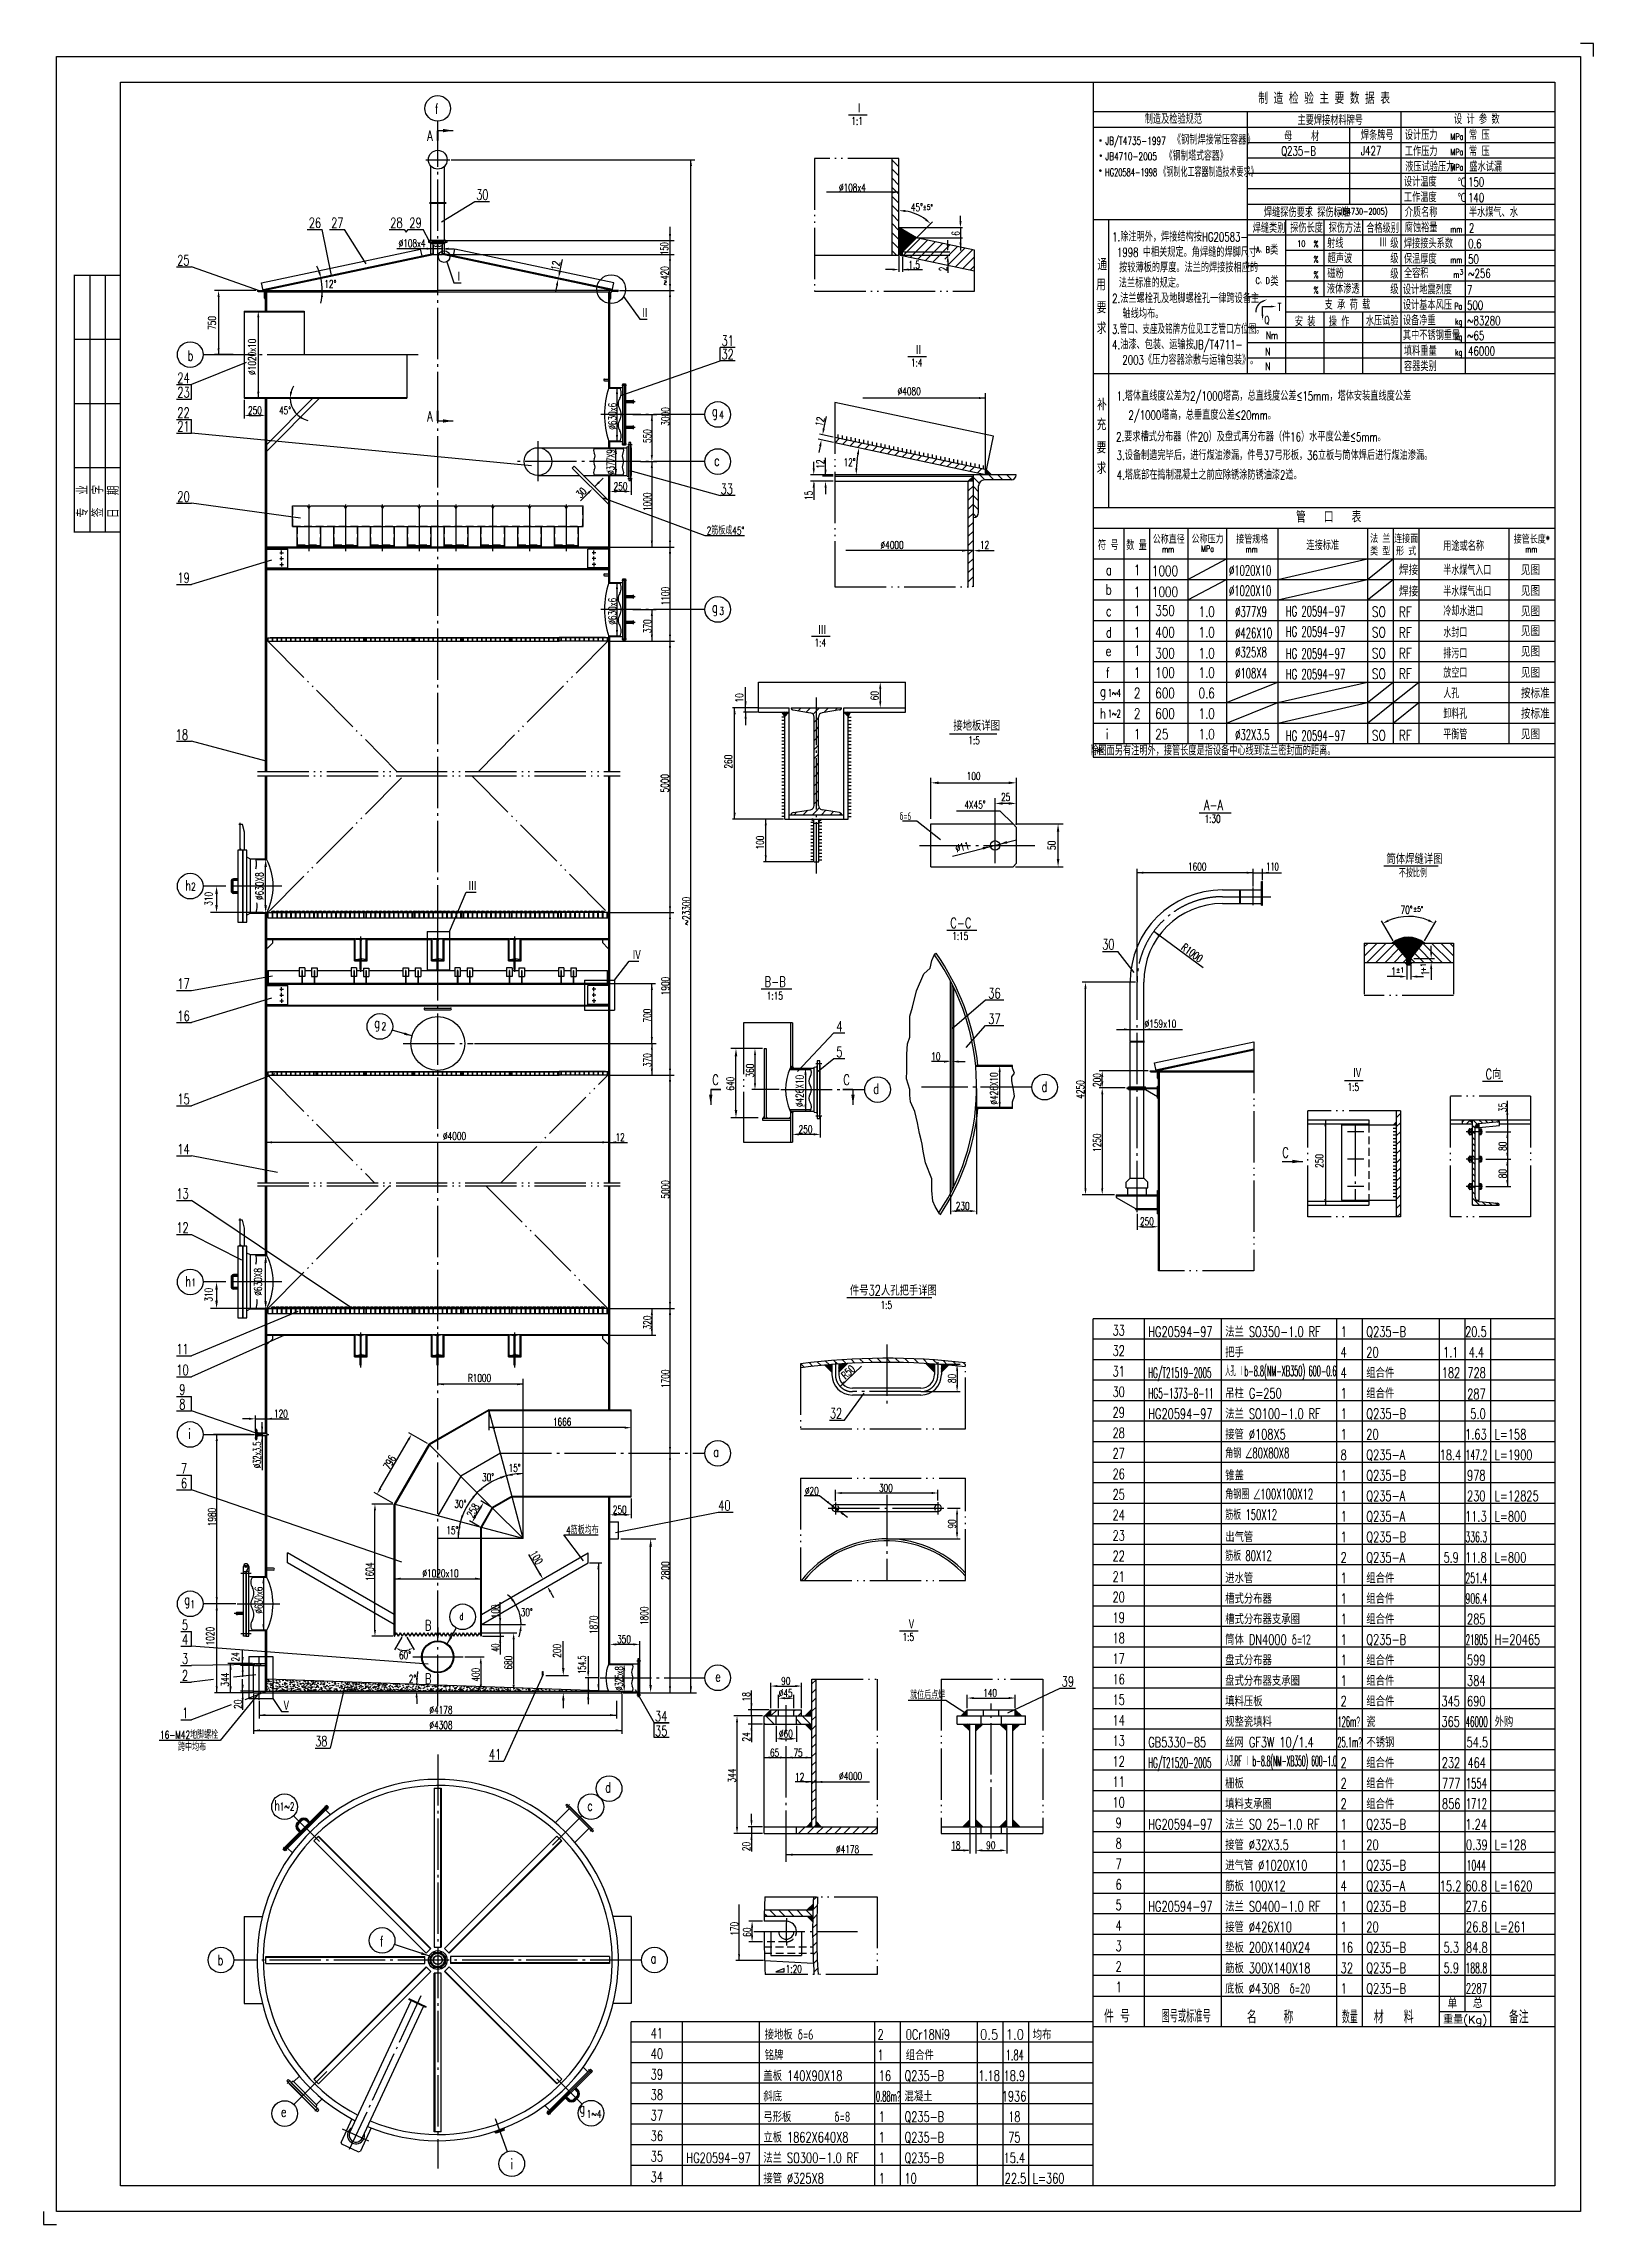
# Model space of a CAD drawing. Extents: x 28107 to 46227, y -22331 to 3169.
import ezdxf
from ezdxf.enums import TextEntityAlignment as Align

# ---------------------------------------------------------------- set-up
doc = ezdxf.new("R2010")
doc.units = 0
doc.header["$LTSCALE"] = 30
doc.header["$MEASUREMENT"] = 0
doc.header["$PDMODE"] = 34
doc.header["$PDSIZE"] = 10
for name, pattern in [('DASHDOT-M', [25, 20, -2, 1, -2]), ('DIVIDE-M', [27, 20, -2, 0.5, -2, 0.5, -2]), ('HIDDEN-M', [4.5, 3, -1.5])]:
    doc.linetypes.add(name, pattern=pattern)
doc.layers.get('0').update_dxf_attribs({"linetype": 'CONTINUOUS'})
doc.layers.get('DEFPOINTS').update_dxf_attribs({"linetype": 'CONTINUOUS'})
doc.layers.add('DIM', color=1, linetype='CONTINUOUS')
doc.layers.add('TUKUANG', color=7, linetype='CONTINUOUS')
doc.styles.add('HZ', font='ROMANS.shx', dxfattribs={"width": 0.7, "height": 90, "bigfont": 'HZ.shx'})
doc.styles.add('ROMANS', font='ROMANS.shx', dxfattribs={"width": 0.7, "height": 7})
doc.styles.get("Standard").update_dxf_attribs({"font": 'romans', "width": 0.7, "height": 3})

msp = doc.modelspace()

# ---------------------------------------------------------------- texts
at = {"color": 2, "linetype": 'Continuous', "width": 0.7}
for s, height, p in [('f', 120, (32681, 2346)), ('30', 120, (33164, 1342)), ('26', 120, (31207, 1013)), ('27', 120, (31469, 1013)), ('28', 120, (32160, 1013)), ('29', 120, (32383, 1013)), ('25', 120, (29669, 576)), ('31', 120, (36033, -366)), ('b', 120, (29791, -539)), ('32', 120, (36033, -523)), ('24', 120, (29671, -800)), ('23', 120, (29671, -969)), ('22', 120, (29671, -1207)), ('21', 120, (29671, -1366)), ('g', 120, (35921, -1189)), ('4', 90, (36007, -1216)), ('c', 120, (35946, -1767)), ('33', 120, (36022, -2098)), ('20', 120, (29671, -2188)), ('19', 120, (29671, -3138)), ('g', 120, (35922, -3483)), ('3', 90, (36008, -3510)), ('18', 120, (29652, -4971)), ('h', 120, (29762, -6735)), ('2', 90, (29832, -6734)), ('30', 120, (40484, -7425)), ('17', 120, (29671, -7883)), ('36', 120, (39152, -7996)), ('16', 120, (29671, -8260)), ('g', 120, (31972, -8340)), ('2', 90, (32058, -8367)), ('4', 120, (37376, -8382)), ('37', 120, (39152, -8295)), ('5', 120, (37376, -8681)), ('15', 120, (29671, -9233)), ('d', 120, (37808, -9112)), ('d', 120, (39774, -9088)), ('14', 120, (29671, -9819)), ('13', 120, (29658, -10339)), ('12', 120, (29658, -10737)), ('h', 120, (29762, -11363)), ('1', 90, (29832, -11362)), ('11', 120, (29658, -12157)), ('10', 120, (29658, -12400)), ('9', 120, (29692, -12630)), ('8', 120, (29692, -12801)), ('32', 120, (37300, -12907)), ('i', 120, (29799, -13147)), ('7', 120, (29712, -13553)), ('a', 120, (35937, -13358)), ('6', 120, (29712, -13724)), ('40', 120, (35995, -13985)), ('g', 120, (29752, -15085)), ('1', 90, (29822, -15125)), ('5', 120, (29725, -15381)), ('d', 80, (32970, -15261)), ('4', 120, (29725, -15550)), ('3', 120, (29725, -15777)), ('2', 120, (29725, -15972)), ('e', 120, (35959, -15985)), ('39', 120, (40010, -16043)), ('1', 120, (29727, -16411)), ('34', 120, (35256, -16449)), ('35', 120, (35256, -16621)), ('38', 120, (31282, -16741)), ('41', 120, (33314, -16896)), ('d', 120, (34672, -17281)), ('h', 120, (30804, -17492)), ('1~2', 90, (30867, -17490)), ('c', 120, (34463, -17495)), ('f', 120, (32038, -19081)), ('b', 120, (30140, -19300)), ('a', 120, (35203, -19280)), ('e', 120, (30881, -21074)), ('g', 120, (34371, -21030)), ('1~4', 90, (34457, -21084)), ('i', 120, (33565, -21685))]:
    msp.add_text(s, height=height, dxfattribs=at).set_placement(p)
at = {"color": 7, "linetype": 'Continuous'}
for s, height, width, p in [('1:1', 90, 0.7, (37552, 2218)), ('%%c108x4', 90, 0.7, (37405, 1441)), ('45%%d', 90, 0.7, (38247, 1209)), ('%%p5%%d', 60, 0.7, (38384, 1226)), ('%%c108x4', 90, 0.7, (32257, 788)), ('1.5', 90, 0.7, (38218, 537)), ('12%%d', 90, 0.7, (31389, 312)), ('1:4', 90, 0.7, (38247, -607)), ('%%c4080', 90, 0.7, (38092, -941)), ('45%%d', 90, 0.7, (30859, -1166)), ('12%%d', 90, 0.7, (37460, -1772)), ('%%c4000', 90, 0.7, (37892, -2739)), ('12', 90, 0.7, (39055, -2738)), ('1:4', 90, 0.7, (37120, -3881)), ('1:5', 90, 0.7, (38919, -5023)), ('1600', 90, 0.7, (41487, -6500)), ('110', 90, 0.6, (42402, -6500)), ('%%c159x10', 90, 0.7, (40980, -8337)), ('10', 90, 0.7, (38485, -8719)), ('1:5', 90, 0.7, (43352, -9076)), ('%%c4000', 90, 0.7, (32776, -9651)), ('12', 90, 0.7, (34794, -9664)), ('250', 90, 0.7, (36934, -9571)), ('230', 90, 0.7, (38772, -10468)), ('250', 90, 0.7, (40926, -10648)), ('1:5', 90, 0.7, (37892, -11625)), ('R1000', 90, 0.7, (33067, -12479)), ('1666', 90, 0.7, (34061, -12992)), ('15%%d', 90, 0.7, (33543, -13531)), ('30%%d', 90, 0.7, (33233, -13641)), ('%%c20', 90, 0.7, (37008, -13800)), ('300', 90, 0.7, (37874, -13764)), ('30%%d', 90, 0.7, (32909, -13951)), ('250', 90, 0.7, (34762, -14019)), ('15%%d', 90, 0.7, (32815, -14260)), ('%%c1020x10', 90, 0.7, (32536, -14763)), ('30%%d', 90, 0.7, (33685, -15218)), ('350', 90, 0.7, (34812, -15534)), ('1:5', 90, 0.7, (38149, -15507)), ('90', 90, 0.7, (36730, -16022)), ('∅4178', 90, 0.7, (32618, -16360)), ('∅45', 90, 0.7, (36702, -16164)), ('140', 90, 0.7, (39092, -16162)), ('∅4308', 90, 0.7, (32618, -16539)), ('∅60', 90, 0.7, (36704, -16638)), ('65', 90, 0.7, (36600, -16862)), ('75', 90, 0.7, (36874, -16862)), ('12', 90, 0.7, (36893, -17144)), ('%%c4000', 90, 0.7, (37408, -17135)), ('%%c4178', 90, 0.7, (37372, -17990)), ('18', 90, 0.7, (38718, -17943)), ('90', 90, 0.7, (39127, -17943)), ('1:20', 90, 0.7, (36784, -19389))]:
    msp.add_text(s, height=height, dxfattribs=dict(at, width=width)).set_placement(p)
at = {"color": 2, "linetype": 'Continuous', "style": 'HZ', "width": 0.7}
for s, p in [('Ⅰ', (37587, 2353)), ('Ⅰ', (32907, 385)), ('Ⅱ', (35080, -41)), ('Ⅱ', (38282, -471)), ('Ⅲ', (37155, -3745)), ('Ⅲ', (33067, -6740)), ('Ⅳ', (34986, -7547)), ('Ⅳ', (43410, -8928)), ('Ⅴ', (38199, -15372)), ('Ⅴ', (30890, -16324))]:
    msp.add_text(s, height=120, dxfattribs=at).set_placement(p)
at = {"color": 7, "linetype": 'Continuous'}
for s, height, style, width, p in [('A', 120, 'ROMANS', 0.7, (32592, 2031)), ('A', 120, 'ROMANS', 0.7, (32592, -1249)), ('2筋板成45%%d', 90, 'HZ', 0.7, (35859, -2571)), ('接地板详图', 120, 'HZ', 0.7, (38743, -4866)), ('δ=6', 90, 'HZ', 0.7, (38113, -5909)), ('4X45%%d', 90, 'HZ', 0.7, (38872, -5776)), ('A-A', 120, 'HZ', 0.7, (41674, -5795)), ('1:30', 90, 'HZ', 0.7, (41680, -5941)), ('筒体焊缝详图', 120, 'HZ', 0.7, (43807, -6424)), ('不按比例', 90, 'HZ', 0.7, (43953, -6578)), ('C-C', 120, 'HZ', 0.7, (38709, -7174)), ('70%%d', 90, 'HZ', 0.7, (43973, -7005)), ('%%p5%%d', 60, 'HZ', 0.7, (44118, -6981)), ('1:15', 90, 'HZ', 0.7, (38730, -7311)), ('1', 90, 'HZ', 0.7, (43863, -7725)), ('%%p1', 60, 'HZ', 0.7, (43921, -7694)), ('B-B', 120, 'HZ', 0.7, (36538, -7861)), ('1:15', 90, 'HZ', 0.7, (36562, -8010)), ('C', 120, 'ROMANS', 0.7, (35925, -9007)), ('C', 120, 'ROMANS', 0.7, (37458, -9007)), ('C向', 120, 'HZ', 0.7, (44966, -8940)), ('C', 120, 'ROMANS', 0.7, (42590, -9859)), ('件号32人孔把手详图', 120, 'HZ', 0.7, (37534, -11470)), ('HG20594-97', 120, 'HZ', 0.7, (41022, -11953)), ('法兰 SO350-1.0 RF', 120, 'HZ', 0.7, (41922, -11953)), ('1', 120, 'HZ', 0.7, (43272, -11953)), ('Q235-B', 120, 'HZ', 0.7, (43572, -11953)), ('20.5', 120, 'HZ', 0.7, (44727, -11953)), ('把手', 120, 'HZ', 0.7, (41922, -12193)), ('4', 120, 'HZ', 0.7, (43272, -12193)), ('20', 120, 'HZ', 0.7, (43572, -12193)), ('1.1', 120, 'HZ', 0.7, (44469, -12193)), ('4.4', 120, 'HZ', 0.7, (44769, -12193)), ('HG/T21519-2005', 120, 'HZ', 0.5, (41022, -12433)), ('人孔 Ⅰb-8.8(NM-XB350) 600-0.6', 120, 'HZ', 0.4, (41922, -12412)), ('4', 120, 'HZ', 0.7, (43272, -12433)), ('组合件', 120, 'HZ', 0.7, (43572, -12433)), ('182', 120, 'HZ', 0.7, (44454, -12433)), ('728', 120, 'HZ', 0.7, (44754, -12433)), ('HG5-1373-8-11', 120, 'HZ', 0.53, (41022, -12673)), ('吊柱 G=250', 120, 'HZ', 0.7, (41922, -12673)), ('1', 120, 'HZ', 0.7, (43272, -12673)), ('组合件', 120, 'HZ', 0.7, (43572, -12673)), ('287', 120, 'HZ', 0.7, (44752, -12682)), ('HG20594-97', 120, 'HZ', 0.7, (41022, -12913)), ('法兰 SO100-1.0 RF', 120, 'HZ', 0.7, (41922, -12913)), ('1', 120, 'HZ', 0.7, (43272, -12913)), ('Q235-B', 120, 'HZ', 0.7, (43572, -12913)), ('5.0', 120, 'HZ', 0.7, (44788, -12913)), ('接管 %%c108X5', 120, 'HZ', 0.7, (41922, -13153)), ('角钢 ∠80X80X8', 120, 'HZ', 0.6, (41922, -13372)), ('1', 120, 'HZ', 0.7, (43272, -13153)), ('20', 120, 'HZ', 0.7, (43572, -13153)), ('1.63', 120, 'HZ', 0.7, (44727, -13153)), ('L=158', 120, 'HZ', 0.7, (45072, -13153)), ('锥盖', 120, 'HZ', 0.7, (41922, -13633)), ('8', 120, 'HZ', 0.7, (43272, -13393)), ('1', 120, 'HZ', 0.7, (43272, -13633)), ('Q235-A', 120, 'HZ', 0.7, (43572, -13393)), ('Q235-B', 120, 'HZ', 0.7, (43572, -13633)), ('18.4', 120, 'HZ', 0.7, (44429, -13393)), ('147.2', 120, 'HZ', 0.55, (44731, -13393)), ('978', 120, 'HZ', 0.7, (44750, -13633)), ('L=1900', 120, 'HZ', 0.7, (45072, -13393)), ('角钢圈 ∠100X100X12', 120, 'HZ', 0.6, (41922, -13852)), ('1', 120, 'HZ', 0.7, (43272, -13873)), ('Q235-A', 120, 'HZ', 0.7, (43572, -13873)), ('230', 120, 'HZ', 0.7, (44750, -13873)), ('L=12825', 120, 'HZ', 0.7, (45072, -13873)), ('筋板 150X12', 120, 'HZ', 0.6, (41922, -14092)), ('1', 120, 'HZ', 0.7, (43272, -14113)), ('Q235-A', 120, 'HZ', 0.7, (43572, -14113)), ('11.3', 120, 'HZ', 0.7, (44727, -14113)), ('L=800', 120, 'HZ', 0.7, (45072, -14113)), ('4筋板均布', 90, 'HZ', 0.7, (34215, -14259)), ('出气管', 120, 'HZ', 0.7, (41922, -14353)), ('1', 120, 'HZ', 0.7, (43272, -14353)), ('Q235-B', 120, 'HZ', 0.7, (43572, -14353)), ('336.3', 120, 'HZ', 0.55, (44731, -14353)), ('筋板 80X12', 120, 'HZ', 0.6, (41922, -14572)), ('2', 120, 'HZ', 0.7, (43272, -14593)), ('Q235-A', 120, 'HZ', 0.7, (43572, -14593)), ('5.9', 120, 'HZ', 0.7, (44474, -14593)), ('11.8', 120, 'HZ', 0.7, (44727, -14593)), ('L=800', 120, 'HZ', 0.7, (45072, -14593)), ('进水管', 120, 'HZ', 0.7, (41922, -14833)), ('1', 120, 'HZ', 0.7, (43272, -14833)), ('组合件', 120, 'HZ', 0.7, (43572, -14833)), ('251.4', 120, 'HZ', 0.55, (44731, -14833)), ('槽式分布器', 120, 'HZ', 0.7, (41922, -15073)), ('1', 120, 'HZ', 0.7, (43272, -15073)), ('组合件', 120, 'HZ', 0.7, (43572, -15073)), ('906.4', 120, 'HZ', 0.55, (44731, -15073)), ('B', 120, 'ROMANS', 0.7, (32565, -15385)), ('槽式分布器支承圈', 120, 'HZ', 0.7, (41922, -15313)), ('1', 120, 'HZ', 0.7, (43272, -15313)), ('组合件', 120, 'HZ', 0.7, (43572, -15313)), ('285', 120, 'HZ', 0.7, (44750, -15313)), ('筒体 DN4000 δ=12', 120, 'HZ', 0.7, (41922, -15553)), ('1', 120, 'HZ', 0.7, (43272, -15553)), ('Q235-B', 120, 'HZ', 0.7, (43572, -15553)), ('21805', 120, 'HZ', 0.5, (44734, -15553)), ('H=20465', 120, 'HZ', 0.7, (45072, -15553)), ('盘式分布器', 120, 'HZ', 0.7, (41922, -15793)), ('1', 120, 'HZ', 0.7, (43272, -15793)), ('组合件', 120, 'HZ', 0.7, (43572, -15793)), ('599', 120, 'HZ', 0.7, (44750, -15793)), ('B', 120, 'ROMANS', 0.7, (32565, -16011)), ('盘式分布器支承圈', 120, 'HZ', 0.7, (41922, -16033)), ('1', 120, 'HZ', 0.7, (43272, -16033)), ('组合件', 120, 'HZ', 0.7, (43572, -16033)), ('384', 120, 'HZ', 0.7, (44750, -16033)), ('就位后点焊', 90, 'HZ', 0.7, (38238, -16189)), ('填料压板', 120, 'HZ', 0.7, (41922, -16273)), ('2', 120, 'HZ', 0.7, (43272, -16273)), ('组合件', 120, 'HZ', 0.7, (43572, -16273)), ('345', 120, 'HZ', 0.7, (44450, -16273)), ('690', 120, 'HZ', 0.7, (44750, -16273)), ('16-M42地脚螺栓', 90, 'HZ', 0.7, (29469, -16652)), ('规整瓷填料', 120, 'HZ', 0.7, (41922, -16513)), ('126m%%028', 120, 'HZ', 0.48, (43234, -16513)), ('瓷', 120, 'HZ', 0.7, (43572, -16513)), ('365', 120, 'HZ', 0.7, (44450, -16513)), ('46000', 120, 'HZ', 0.5, (44734, -16513)), ('外购', 120, 'HZ', 0.7, (45072, -16513)), ('跨中均布', 90, 'HZ', 0.7, (29679, -16796)), ('GB5330-85', 120, 'HZ', 0.7, (41022, -16753)), ('人孔RF Ⅰ b-8.8(NM-XB350) 600-1.0', 120, 'HZ', 0.35, (41922, -16972)), ('丝网 GF3W 10/1.4', 120, 'HZ', 0.7, (41922, -16753)), ('25.1m%%027', 120, 'HZ', 0.45, (43234, -16753)), ('不锈钢', 120, 'HZ', 0.7, (43572, -16753)), ('54.5', 120, 'HZ', 0.7, (44744, -16753)), ('HG/T21520-2005', 120, 'HZ', 0.5, (41022, -16993)), ('2', 120, 'HZ', 0.7, (43272, -16993)), ('组合件', 120, 'HZ', 0.7, (43572, -16993)), ('232', 120, 'HZ', 0.7, (44454, -16993)), ('464', 120, 'HZ', 0.7, (44754, -16993)), ('栅板', 120, 'HZ', 0.7, (41922, -17233)), ('2', 120, 'HZ', 0.7, (43272, -17233)), ('组合件', 120, 'HZ', 0.7, (43572, -17233)), ('777', 120, 'HZ', 0.7, (44457, -17233)), ('1554', 120, 'HZ', 0.6, (44736, -17233)), ('HG20594-97', 120, 'HZ', 0.7, (41022, -17713)), ('填料支承圈', 120, 'HZ', 0.7, (41922, -17473)), ('法兰 SO 25-1.0 RF', 120, 'HZ', 0.7, (41922, -17713)), ('2', 120, 'HZ', 0.7, (43272, -17473)), ('1', 120, 'HZ', 0.7, (43272, -17713)), ('组合件', 120, 'HZ', 0.7, (43572, -17473)), ('Q235-B', 120, 'HZ', 0.7, (43572, -17713)), ('856', 120, 'HZ', 0.7, (44457, -17473)), ('1.24', 120, 'HZ', 0.7, (44731, -17713)), ('1712', 120, 'HZ', 0.6, (44736, -17473)), ('接管 %%c32X3.5', 120, 'HZ', 0.7, (41922, -17953)), ('1', 120, 'HZ', 0.7, (43272, -17953)), ('20', 120, 'HZ', 0.7, (43572, -17953)), ('0.39', 120, 'HZ', 0.7, (44738, -17953)), ('L=128', 120, 'HZ', 0.7, (45072, -17953)), ('进气管 %%c1020X10', 120, 'HZ', 0.7, (41922, -18193)), ('1', 120, 'HZ', 0.7, (43272, -18193)), ('Q235-B', 120, 'HZ', 0.7, (43572, -18193)), ('1044', 120, 'HZ', 0.55, (44744, -18193)), ('筋板 100X12', 120, 'HZ', 0.7, (41922, -18433)), ('4', 120, 'HZ', 0.7, (43272, -18433)), ('Q235-A', 120, 'HZ', 0.7, (43572, -18433)), ('15.2', 120, 'HZ', 0.7, (44431, -18433)), ('60.8', 120, 'HZ', 0.7, (44731, -18433)), ('L=1620', 120, 'HZ', 0.7, (45072, -18433)), ('HG20594-97', 120, 'HZ', 0.7, (41022, -18673)), ('法兰 SO400-1.0 RF', 120, 'HZ', 0.7, (41922, -18673)), ('1', 120, 'HZ', 0.7, (43272, -18673)), ('Q235-B', 120, 'HZ', 0.7, (43572, -18673)), ('27.6', 120, 'HZ', 0.7, (44731, -18673)), ('接管 %%c426X10', 120, 'HZ', 0.7, (41922, -18913)), ('1', 120, 'HZ', 0.7, (43272, -18913)), ('20', 120, 'HZ', 0.7, (43572, -18913)), ('26.8', 120, 'HZ', 0.7, (44738, -18913)), ('L=261', 120, 'HZ', 0.7, (45072, -18913)), ('垫板 200X140X24', 120, 'HZ', 0.7, (41922, -19153)), ('16', 120, 'HZ', 0.7, (43272, -19153)), ('Q235-B', 120, 'HZ', 0.7, (43572, -19153)), ('5.3', 120, 'HZ', 0.7, (44475, -19153)), ('84.8', 120, 'HZ', 0.7, (44738, -19153)), ('筋板 300X140X18', 120, 'HZ', 0.7, (41922, -19393)), ('32', 120, 'HZ', 0.7, (43272, -19393)), ('Q235-B', 120, 'HZ', 0.7, (43572, -19393)), ('5.9', 120, 'HZ', 0.7, (44475, -19393)), ('188.8', 120, 'HZ', 0.55, (44731, -19393)), ('底板 %%c4308  δ=20', 120, 'HZ', 0.7, (41922, -19633)), ('1', 120, 'HZ', 0.7, (43272, -19633)), ('Q235-B', 120, 'HZ', 0.7, (43572, -19633)), ('2287', 120, 'HZ', 0.6, (44736, -19633)), ('件 号', 150, 'HZ', 0.7, (40505, -19971)), ('图号或标准号', 150, 'HZ', 0.492204, (41177, -19971)), ('名    称', 150, 'HZ', 0.7, (42175, -19981)), ('数量', 150, 'HZ', 0.471468, (43287, -19981)), ('材   料', 150, 'HZ', 0.7, (43659, -19981)), ('备注', 150, 'HZ', 0.7, (45239, -19981)), ('接地板 δ=6', 120, 'HZ', 0.7, (36537, -20171)), ('2', 120, 'HZ', 0.7, (37857, -20171)), ('0Cr18Ni9', 120, 'HZ', 0.7, (38187, -20171)), ('均布', 120, 'HZ', 0.7, (39672, -20173)), ('铭牌', 120, 'HZ', 0.7, (36537, -20411)), ('1', 120, 'HZ', 0.7, (37857, -20411)), ('组合件', 120, 'HZ', 0.7, (38187, -20411)), ('盖板 140X90X18', 120, 'HZ', 0.7, (36522, -20653)), ('16', 120, 'HZ', 0.7, (37872, -20653)), ('Q235-B', 120, 'HZ', 0.7, (38172, -20653)), ('1.18', 120, 'HZ', 0.7, (39036, -20651)), ('18.9', 120, 'HZ', 0.7, (39331, -20653)), ('斜底', 120, 'HZ', 0.7, (36522, -20893)), ('0.88m%%027', 120, 'HZ', 0.45, (37839, -20893)), ('混凝土', 120, 'HZ', 0.7, (38172, -20893)), ('1936', 120, 'HZ', 0.7, (39309, -20893)), ('弓形板        δ=8', 120, 'HZ', 0.7, (36522, -21133)), ('1', 120, 'HZ', 0.7, (37872, -21133)), ('Q235-B', 120, 'HZ', 0.7, (38172, -21133)), ('18', 120, 'HZ', 0.7, (39385, -21133)), ('立板 1862X640X8', 120, 'HZ', 0.7, (36522, -21373)), ('1', 120, 'HZ', 0.7, (37872, -21373)), ('Q235-B', 120, 'HZ', 0.7, (38172, -21373)), ('75', 120, 'HZ', 0.7, (39385, -21373)), ('HG20594-97', 120, 'HZ', 0.7, (35622, -21613)), ('法兰 SO300-1.0 RF', 120, 'HZ', 0.7, (36522, -21613)), ('1', 120, 'HZ', 0.7, (37872, -21613)), ('Q235-B', 120, 'HZ', 0.7, (38172, -21613)), ('15.4', 120, 'HZ', 0.7, (39331, -21613)), ('接管 %%c325X8', 120, 'HZ', 0.7, (36522, -21853)), ('1', 120, 'HZ', 0.7, (37872, -21853)), ('10', 120, 'HZ', 0.7, (38172, -21853)), ('22.5', 120, 'HZ', 0.7, (39344, -21853)), ('L=360', 120, 'HZ', 0.7, (39672, -21853))]:
    msp.add_text(s, height=height, dxfattribs=dict(at, style=style, width=width)).set_placement(p)
for s, rotation, width, p in [('150', 90, 0.6, (35411, 700)), ('6', 90, 0.7, (38817, 922)), ('12', 78, 0.7, (34126, 511)), ('~420', 90, 0.7, (35414, 340)), ('2', 90, 0.7, (38669, 507)), ('750', 90, 0.7, (30121, -179)), ('%%c1020x10', 90, 0.7, (30589, -705)), ('%%c630x6', 90, 0.7, (34801, -1347)), ('3000', 90, 0.7, (35421, -1299)), ('550', 90, 0.7, (35209, -1502)), ('%%c377X9', 90, 0.6, (34783, -1869)), ('12', 90, 0.7, (37234, -1802)), ('1000', 90, 0.7, (35209, -2297)), ('15', 90, 0.7, (37096, -2169)), ('1100', 90, 0.7, (35421, -3400)), ('%%c630x6', 90, 0.7, (34801, -3627)), ('370', 90, 0.7, (35209, -3725)), ('10', 90, 0.7, (36287, -4536)), ('60', 90, 0.7, (37867, -4510)), ('260', 90, 0.7, (36158, -5308)), ('5000', 90, 0.7, (35415, -5588)), ('100', 90, 0.7, (36529, -6255)), ('~23300', 90, 0.7, (35665, -7143)), ('R1000', 323.5424, 0.7, (41399, -7418)), ('1900', 90, 0.7, (35421, -7959)), ('700', 90, 0.7, (35209, -8278)), ('370', 90, 0.7, (35209, -8799)), ('360', 90, 0.7, (36411, -8921)), ('%%c426X10', 90, 0.7, (36992, -9267)), ('%%c426X10', 90, 0.7, (39263, -9238)), ('200', 90, 0.7, (40469, -9031)), ('4250', 90, 0.7, (40273, -9169)), ('1250', 90, 0.7, (40469, -9791)), ('5000', 90, 0.7, (35421, -10337)), ('320', 90, 0.7, (35209, -11867)), ('1700', 90, 0.7, (35421, -12551)), ('R50', 43.2774, 0.7, (37484, -12454)), ('80', 90, 0.7, (38772, -12494)), ('%%c32x3.5', 90, 0.6, (30648, -13488)), ('796', 60, 0.7, (32150, -13513)), ('1980', 90, 0.7, (30121, -14168)), ('258', 60, 0.7, (33126, -14076)), ('90', 90, 0.7, (38772, -14195)), ('100', 300, 0.7, (33790, -14486)), ('1604', 90, 0.7, (31966, -14808)), ('2800', 90, 0.7, (35421, -14795)), ('%%c630x6', 90, 0.7, (30667, -15190)), ('100', 90, 0.7, (33435, -15244)), ('1870', 90, 0.7, (34583, -15428)), ('1020', 90, 0.7, (30099, -15561)), ('40', 90, 0.6, (33435, -15637)), ('24', 90, 0.7, (30394, -15749)), ('60%%d', 360, 0.7, (32262, -15721)), ('680', 90, 0.7, (33587, -15844)), ('154.5', 90, 0.5, (34445, -15893)), ('344', 90, 0.7, (30274, -16043)), ('2%%d', 360, 0.7, (32376, -15997)), ('400', 90, 0.7, (33204, -15985)), ('∅325x8', 90, 0.6, (34880, -16091)), ('20', 90, 0.7, (30424, -16303)), ('18', 90, 0.7, (36368, -16216)), ('24', 90, 0.7, (36368, -16686)), ('344', 90, 0.7, (36199, -17165)), ('20', 90, 0.7, (36368, -17967)), ('170', 90, 0.7, (36229, -18957)), ('60', 90, 0.7, (36375, -18969))]:
    msp.add_text(s, height=90, rotation=rotation, dxfattribs=dict(at, width=width)).set_placement(p)
at = {"color": 7, "linetype": 'Continuous', "style": 'HZ', "width": 0.7}
for s, height, p in [('+1', 60, (44267, -7686)), ('1', 90, (44305, -7727)), ('35', 90, (45211, -9325)), ('80', 90, (45211, -9779)), ('250', 90, (43068, -9977)), ('80', 90, (45211, -10099))]:
    msp.add_text(s, height=height, rotation=90, dxfattribs=at).set_placement(p)
for s, p in [('33', (40677, -11936)), ('32', (40677, -12176)), ('31', (40677, -12416)), ('30', (40677, -12656)), ('29', (40677, -12896)), ('28', (40677, -13136)), ('27', (40677, -13376)), ('26', (40677, -13616)), ('25', (40677, -13856)), ('24', (40677, -14096)), ('23', (40677, -14336)), ('22', (40677, -14576)), ('21', (40677, -14816)), ('20', (40677, -15056)), ('19', (40677, -15296)), ('18', (40677, -15536)), ('17', (40677, -15776)), ('16', (40677, -16016)), ('15', (40677, -16256)), ('14', (40677, -16496)), ('13', (40677, -16736)), ('12', (40677, -16976)), ('11', (40677, -17216)), ('10', (40677, -17456)), ('9', (40677, -17696)), ('8', (40677, -17936)), ('7', (40677, -18176)), ('6', (40677, -18416)), ('5', (40677, -18656)), ('4', (40677, -18896)), ('3', (40677, -19136)), ('2', (40677, -19376)), ('1', (40677, -19616)), ('41', (35277, -20156)), ('40', (35277, -20396)), ('39', (35277, -20636)), ('38', (35277, -20876)), ('37', (35277, -21116)), ('36', (35277, -21356)), ('35', (35277, -21596)), ('34', (35277, -21836))]:
    msp.add_text(s, height=120, dxfattribs=at).set_placement(p, align=Align.CENTER)
at = {"color": 7, "linetype": 'Continuous', "style": 'HZ'}
for s, height, width, p, p2 in [('重量(Kg)', 90, 1.073177, (44471, -19982), (44986, -19982)), ('0.5', 120, 0.781915, (39057, -20171), (39267, -20171)), ('1.0', 120, 0.781915, (39357, -20171), (39567, -20171)), ('1.84', 120, 0.540441, (39357, -20411), (39567, -20411))]:
    msp.add_text(s, height=height, dxfattribs=dict(at, width=width)).set_placement(p, p2, align=Align.FIT)
for s, p in [('单', (44522, -19806)), ('总', (44818, -19801))]:
    msp.add_text(s, height=120, dxfattribs=at).set_placement(p)
at = {"color": 7, "linetype": 'Continuous', "char_height": 90, "attachment_point": 5}
for s, insert in [('\\A1;250', (30578, -1119)), ('\\A1;250', (34852, -2008)), ('\\A1;100', (38981, -5396)), ('\\A1;120', (30882, -12852))]:
    msp.add_mtext(s, dxfattribs=dict(at, insert=insert))
for s, insert, rotation in [('\\A1;12', (37183, -1251), 78), ('\\A1;30', (34393, -2082), 45), ('640', (36137, -8993), 90)]:
    msp.add_mtext(s, dxfattribs=dict(at, insert=insert, rotation=rotation))
at = {"color": 7, "linetype": 'Continuous', "insert": (39356, -5641), "char_height": 90, "attachment_point": 5, "style": 'HZ'}
msp.add_mtext('\\A1;25', dxfattribs=at)
at = {"color": 7, "linetype": 'Continuous', "char_height": 90, "attachment_point": 5, "style": 'HZ'}
for s, insert, rotation in [('%%c11', (38849, -6225), 14.3206), ('\\A1;50', (39893, -6206), 90), ('\\A1;∅630X8', (30631, -6683), 90), ('\\A1;310', (30035, -6832), 90), ('\\A1;∅630X8', (30613, -11311), 90), ('\\A1;310', (30035, -11461), 90), ('\\A1;1800', (35129, -15215), 90), ('\\A1;200', (34108, -15624), 90)]:
    msp.add_mtext(s, dxfattribs=dict(at, insert=insert, rotation=rotation))
msp.add_attdef('', (37302, -7706), '-', height=4)
at = {"layer": 'DIM', "color": 7, "style": 'HZ'}
for s, height, width, p in [('a', 120, 0.75, (40525, -3045)), ('1', 120, 0.75, (40853, -3045)), ('1000', 120, 0.75, (41064, -3057)), ('%%c1020X10', 120, 0.6, (41967, -3052)), ('焊接', 120, 0.75, (43954, -3045)), ('半水煤气入口', 120, 0.6, (44472, -3045)), ('见图', 120, 0.75, (45379, -3045)), ('b', 120, 0.75, (40522, -3273)), ('1', 120, 0.75, (40853, -3303)), ('1000', 120, 0.75, (41064, -3302)), ('%%c1020X10', 120, 0.6, (41967, -3289)), ('焊接', 120, 0.75, (43954, -3295)), ('半水煤气出口', 120, 0.6, (44472, -3293)), ('见图', 120, 0.75, (45379, -3289)), ('c', 120, 0.75, (40525, -3525)), ('1', 120, 0.75, (40853, -3525)), ('350', 120, 0.75, (41103, -3521)), ('1.0', 120, 0.75, (41609, -3534)), ('%%c377X9', 120, 0.6, (42039, -3534)), ('HG 20594-97', 120, 0.6, (42631, -3529)), ('SO', 120, 0.75, (43638, -3534)), ('RF', 120, 0.75, (43954, -3539)), ('冷却水进口', 120, 0.6, (44472, -3525)), ('见图', 120, 0.75, (45379, -3529)), ('d', 120, 0.75, (40525, -3775)), ('1', 120, 0.75, (40853, -3775)), ('400', 120, 0.75, (41103, -3775)), ('1.0', 120, 0.75, (41609, -3775)), ('%%c426X10', 120, 0.6, (42039, -3783)), ('HG 20594-97', 120, 0.6, (42631, -3767)), ('SO', 120, 0.75, (43638, -3775)), ('RF', 120, 0.75, (43954, -3779)), ('水封口', 120, 0.6, (44472, -3775)), ('见图', 120, 0.75, (45379, -3759)), ('e', 120, 0.75, (40522, -3991)), ('1', 120, 0.75, (40853, -3990)), ('300', 120, 0.75, (41103, -4020)), ('1.0', 120, 0.75, (41609, -4020)), ('%%c325X8', 120, 0.6, (42039, -4007)), ('HG 20594-97', 120, 0.6, (42631, -4024)), ('SO', 120, 0.75, (43638, -4020)), ('RF', 120, 0.75, (43954, -4020)), ('排污口', 120, 0.6, (44472, -4020)), ('见图', 120, 0.75, (45379, -3999)), ('f', 120, 0.75, (40525, -4246)), ('1', 120, 0.75, (40853, -4246)), ('100', 120, 0.75, (41103, -4246)), ('1.0', 120, 0.75, (41609, -4246)), ('%%c108X4', 120, 0.6, (42039, -4253)), ('HG 20594-97', 120, 0.6, (42631, -4264)), ('SO', 120, 0.75, (43638, -4260)), ('RF', 120, 0.75, (43954, -4260)), ('放空口', 120, 0.6, (44472, -4246)), ('见图', 120, 0.75, (45379, -4246)), ('g', 120, 0.75, (40457, -4465)), ('1~4', 90, 0.5, (40550, -4470)), ('2', 120, 0.75, (40853, -4486)), ('600', 120, 0.75, (41103, -4486)), ('0.6', 120, 0.75, (41609, -4486)), ('人孔', 120, 0.6, (44472, -4486)), ('按标准', 120, 0.75, (45379, -4486)), ('h', 120, 0.75, (40457, -4723)), ('i', 120, 0.75, (40525, -4966)), ('1~2', 90, 0.5, (40550, -4710)), ('2', 120, 0.75, (40853, -4726)), ('600', 120, 0.75, (41103, -4726)), ('1.0', 120, 0.75, (41609, -4726)), ('卸料孔', 120, 0.6, (44472, -4726)), ('平衡管', 120, 0.6, (44472, -4966)), ('按标准', 120, 0.75, (45379, -4726)), ('见图', 120, 0.75, (45379, -4966)), ('1', 120, 0.75, (40853, -4966)), ('25', 120, 0.75, (41103, -4966)), ('1.0', 120, 0.75, (41609, -4966)), ('%%c32X3.5', 120, 0.6, (42039, -4973)), ('HG 20594-97', 120, 0.6, (42631, -4984)), ('SO', 120, 0.75, (43638, -4980)), ('RF', 120, 0.75, (43954, -4980))]:
    msp.add_text(s, height=height, dxfattribs=dict(at, width=width)).set_placement(p)
at = {"layer": 'TUKUANG', "color": 4, "linetype": 'Continuous', "style": 'HZ', "width": 0.7}
for s, p in [('制 造 检 验 主 要 数 据 表', (42310, 2463)), ('通', (40427, 517)), ('用', (40414, 284)), ('要', (40419, 15)), ('求', (40420, -227)), ('补', (40424, -1121)), ('充', (40419, -1353)), ('要', (40418, -1623)), ('求', (40419, -1865)), ('管   口   表', (42750, -2432))]:
    msp.add_text(s, height=135, dxfattribs=at).set_placement(p)
at = {"layer": 'TUKUANG', "style": 'HZ'}
for s, height, width, p in [('制造及检验规范 ', 105, 0.7, (40982, 2232)), ('主要焊接材料牌号', 105, 0.7, (42768, 2218)), ('设 计 参 数', 105, 0.7, (44597, 2230)), ('JB/T4735-1997', 90, 0.7, (40522, 1987)), ('《钢制焊接常压容器》', 105, 0.7, (41310, 1990)), ('母    材', 105, 0.7, (42611, 2030)), ('焊条牌号', 105, 0.7, (43508, 2042)), ('设计压力', 105, 0.7, (44022, 2044)), ('MPa', 75, 0.7, (44556, 2044)), ('常 压', 105, 0.7, (44772, 2044)), ('JB4710-2005', 90, 0.7, (40522, 1805)), ('《钢制塔式容器》', 105, 0.67, (41217, 1802)), ('Q235-B', 105, 0.7, (42577, 1860)), ('J427', 105, 0.7, (43508, 1863)), ('工作压力', 105, 0.7, (44022, 1854)), ('液压试验压力', 105, 0.7, (44027, 1674)), ('MPa', 75, 0.7, (44556, 1864)), ('常 压', 105, 0.7, (44772, 1854)), ('盛水试漏', 105, 0.7, (44777, 1674)), ('HG20584-1998', 90, 0.6, (40518, 1619)), ('《钢制化工容器制造技术要求》', 105, 0.6, (41154, 1612)), ('设计温度', 105, 0.7, (44012, 1498)), ('MPa', 75, 0.7, (44556, 1684)), ('℃', 105, 0.7, (44637, 1498)), ('150', 105, 0.7, (44762, 1498)), ('工作温度', 105, 0.7, (44012, 1316)), ('℃', 105, 0.7, (44637, 1318)), ('140', 105, 0.7, (44762, 1316)), ('焊缝类别', 105, 0.7, (42243, 957)), ('焊缝探伤要求 探伤标准', 105, 0.7, (42375, 1141)), ('探伤长度', 105, 0.7, (42682, 959)), ('(       : JB4730-2005)', 75, 0.7, (42887, 1169)), ('探伤方法', 105, 0.7, (43131, 958)), ('合格级别', 105, 0.7, (43571, 956)), ('介质名称', 105, 0.7, (44022, 1142)), ('腐蚀裕量', 105, 0.7, (44022, 962)), ('半水煤气、水', 105, 0.7, (44772, 1142)), ('2', 105, 0.7, (44772, 962)), ('1.除注明外，焊接结构按HG20583-', 105, 0.7, (40600, 856)), ('1998 中相关规定。角焊缝的焊脚尺寸', 105, 0.7, (40656, 676)), ('A、B', 75, 0.7, (42284, 721)), ('类', 105, 0.7, (42446, 702)), ('10', 75, 0.7, (42765, 792)), ('%', 75, 0.7, (42957, 788)), ('射线', 105, 0.7, (43114, 780)), ('Ⅲ', 105, 0.7, (43722, 789)), ('级', 105, 0.7, (43853, 780)), ('焊接接头系数', 105, 0.7, (44012, 777)), ('mm', 75, 0.7, (44553, 962)), ('0.6', 105, 0.7, (44762, 777)), ('按较薄板的厚度。法兰的焊接按相应的', 105, 0.7, (40682, 496)), ('%', 75, 0.7, (42957, 608)), ('磁粉', 105, 0.7, (43117, 425)), ('超声波', 105, 0.7, (43120, 603)), ('级', 105, 0.7, (43853, 600)), ('级', 105, 0.7, (43853, 420)), ('保温厚度', 105, 0.7, (44012, 596)), ('全容积', 105, 0.7, (44012, 429)), ('mm', 75, 0.7, (44553, 602)), ('3', 60, 0.7, (44663, 468)), ('50', 105, 0.7, (44762, 596)), ('~256', 105, 0.7, (44762, 429)), ('法兰标准的规定。', 105, 0.7, (40678, 316)), ('C、D', 75, 0.7, (42277, 359)), ('类', 105, 0.7, (42451, 336)), ('%', 75, 0.7, (42957, 428)), ('%', 75, 0.7, (42957, 248)), ('液体渗透', 105, 0.7, (43111, 246)), ('级', 105, 0.7, (43853, 240)), ('设计地震烈度', 105, 0.7, (44000, 237)), ('m', 75, 0.7, (44589, 429)), ('7', 105, 0.7, (44750, 237)), ('2.法兰螺栓孔及地脚螺栓孔一律跨设备主', 105, 0.7, (40600, 136)), ('  轴线均布。', 105, 0.7, (40621, -44)), ('T', 90, 0.7, (42534, 43)), (' 支 承 荷 载 ', 105, 0.7, (43034, 60)), ('设计基本风压', 105, 0.7, (44000, 57)), ('Pa', 75, 0.7, (44600, 61)), ('500', 105, 0.7, (44750, 57)), ('3.管口、支座及铭牌方位见工艺管口方位图。', 105, 0.65, (40600, -224)), ('Q', 90, 0.7, (42380, -109)), ('Nm', 90, 0.7, (42399, -287)), (' 安 装', 105, 0.7, (42685, -136)), (' 操 作', 105, 0.7, (43082, -136)), ('  水压试验', 105, 0.7, (43466, -128)), ('设备净重', 105, 0.7, (44000, -123)), ('其中不锈钢重量', 105, 0.7, (44000, -297)), ('kg', 75, 0.7, (44610, -119)), ('kg', 75, 0.7, (44610, -299)), ('~83280', 105, 0.7, (44750, -123)), ('~65', 105, 0.7, (44750, -297)), ('4.油漆、包装、运输按JB/T4711-', 105, 0.7, (40600, -404)), (' 2003《压力容器涂敷与运输包装》。', 105, 0.7, (40669, -584)), ('N', 90, 0.7, (42392, -477)), ('填料重量', 105, 0.7, (44012, -479)), ('kg', 75, 0.7, (44610, -479)), ('46000', 105, 0.7, (44762, -479)), ('N', 90, 0.7, (42392, -649)), ('容器类别', 105, 0.7, (44012, -659)), ('1.塔体直线度公差为2/1000塔高，总直线度公差≤15mm，塔体安装直线度公差', 105, 0.7, (40653, -1005)), ('   2/1000塔高，总垂直度公差≤20mm。', 105, 0.7, (40626, -1228)), ('2.要求槽式分布器（件20）及盘式再分布器（件16）水平度公差≤5mm。', 105, 0.7, (40647, -1482)), ('3.设备制造完毕后，进行煤油渗漏，件号37弓形板，36立板与筒体焊后进行煤油渗漏。', 105, 0.7, (40653, -1699)), ('4.塔底部在捣制混凝土之前应除锈涂防锈油漆2道。', 105, 0.7, (40653, -1928))]:
    msp.add_text(s, height=height, dxfattribs=dict(at, width=width)).set_placement(p)
at = {"layer": 'TUKUANG', "color": 7, "linetype": 'Continuous', "style": 'HZ'}
for s, height, width, p in [('符 号', 105, 0.7, (40554, -2753)), ('数 量', 105, 0.7, (40885, -2753)), ('公称直径', 90, 0.8, (41262, -2676)), ('公称压力', 90, 0.8, (41716, -2673)), ('接管规格', 90, 0.8, (42238, -2676)), ('连接标准', 105, 0.7, (43063, -2753)), ('类 型', 90, 0.8, (43734, -2815)), ('法 兰', 90, 0.8, (43735, -2669)), ('连接面', 90, 0.8, (44038, -2669)), ('形 式', 90, 0.8, (44038, -2815)), ('用途或名称', 105, 0.7, (44710, -2761)), ('接管长度*', 90, 0.8, (45508, -2676)), ('除图面另有注明外，接管长度是指设备中心线到法兰密封面的距离。', 105, 0.7, (41778, -5152))]:
    msp.add_text(s, height=height, dxfattribs=dict(at, width=width)).set_placement(p, align=Align.CENTER)
at = {"layer": 'TUKUANG', "color": 7, "linetype": 'Continuous', "style": 'HZ', "width": 0.7}
for s, p in [('mm', (41184, -2803)), ('MPa', (41640, -2798)), ('mm', (42160, -2803)), ('mm', (45430, -2803))]:
    msp.add_text(s, height=75, dxfattribs=at).set_placement(p, align=Align.BOTTOM_LEFT)

# ---------------------------------------------------------------- blocks, each defined once
blk = doc.blocks.new('A$C72837849')
at = {"layer": 'TUKUANG'}
for p, q in [((156, 2506), (156, 6)), ((306, 2506), (306, 6)), ((456, 1881), (6, 1881)), ((456, 1256), (6, 1256)), ((456, 631), (6, 631))]:
    blk.add_line(p, q, dxfattribs=at)
blk.add_lwpolyline([(456, 2506, 12.5, 12.5, 0), (6, 2506, 12.5, 12.5, 0), (6, 6, 12.5, 12.5, 0), (456, 6, 12.5, 12.5, 0)], format="xyseb", dxfattribs=at)
at = {"layer": 'TUKUANG', "style": 'HZ', "width": 0.85}
for s, p in [('专  业', (140, 148)), ('签  字', (290, 150)), ('日  期', (440, 142))]:
    blk.add_text(s, height=110, rotation=90, dxfattribs=at).set_placement(p)

# ---------------------------------------------------------------- linework, layer by layer
at = {"color": 7, "linetype": 'Continuous'}
for p, q in [((46227, 3169), (46077, 3169)), ((46227, 3019), (46227, 3169)), ((28257, -22181), (28257, 3019)), ((28257, 3019), (46077, 3019)), ((46077, 3019), (46077, -22181)), ((37518, 2336), (37735, 2336)), ((32715, 2152), (32895, 2152)), ((32871, 1811), (35721, 1811)), ((35675, -16115), (35675, 1811)), ((38108, 1727), (38028, 1807)), ((38108, 1621), (38028, 1701)), ((38108, 1515), (38028, 1595)), ((32760, 1084), (33147, 1324)), ((33147, 1324), (33322, 1324)), ((33147, 1324), (33322, 1324)), ((38108, 1431), (37260, 1431)), ((38108, 1408), (38028, 1488)), ((38108, 1302), (38028, 1382)), ((38108, 1196), (38028, 1276)), ((35431, 704), (35431, 1028)), ((38108, 1090), (38028, 1170)), ((38108, 984), (38028, 1064)), ((38319, 907), (38499, 1086)), ((38827, 1056), (38827, 1156)), ((31187, 994), (31363, 994)), ((31187, 994), (31363, 994)), ((31472, 456), (31363, 994)), ((31450, 994), (31626, 994)), ((31877, 592), (31626, 994)), ((32147, 994), (32323, 994)), ((32769, 770), (32235, 770)), ((32323, 994), (32347, 964)), ((32347, 964), (32370, 994)), ((32370, 994), (32546, 994)), ((32617, 855), (32546, 994)), ((32806, 866), (35480, 866)), ((32808, 770), (32908, 770)), ((38108, 878), (38028, 958)), ((38108, 772), (38028, 852)), ((38111, 1016), (38108, 1014)), ((38122, 1010), (38108, 996)), ((38133, 1003), (38108, 979)), ((38261, 849), (38108, 1002)), ((38144, 997), (38108, 961)), ((38155, 990), (38108, 943)), ((38253, 840), (38108, 984)), ((38166, 983), (38108, 925)), ((38177, 977), (38108, 908)), ((38188, 970), (38108, 890)), ((38244, 831), (38108, 967)), ((38199, 964), (38108, 872)), ((38211, 957), (38108, 855)), ((38222, 951), (38108, 837)), ((38235, 822), (38108, 949)), ((38233, 944), (38108, 819)), ((38244, 937), (38108, 802)), ((38226, 813), (38108, 931)), ((38255, 931), (38108, 784)), ((38266, 924), (38108, 766)), ((38277, 918), (38108, 749)), ((38217, 804), (38108, 913)), ((38288, 911), (38108, 731)), ((38299, 904), (38108, 713)), ((38310, 898), (38108, 696)), ((38208, 796), (38108, 896)), ((38200, 787), (38108, 878)), ((38191, 778), (38108, 860)), ((38182, 769), (38108, 843)), ((38173, 760), (38108, 825)), ((38164, 751), (38108, 807)), ((38155, 743), (38108, 790)), ((38148, 732), (38108, 772)), ((38270, 857), (38113, 1015)), ((38121, 1018), (38852, 1018)), ((38152, 686), (38354, 889)), ((38279, 866), (38156, 989)), ((38288, 875), (38200, 964)), ((38239, 668), (38442, 870)), ((38297, 884), (38243, 938)), ((38306, 893), (38286, 912)), ((38323, 898), (38852, 898)), ((38327, 649), (38529, 851)), ((38414, 630), (38617, 833)), ((38502, 612), (38704, 814)), ((38645, 649), (38792, 796)), ((38677, 575), (38879, 777)), ((38679, 756), (38679, 871)), ((38827, 1018), (38827, 751)), ((29661, 557), (29837, 557)), ((30644, 274), (29837, 557)), ((32781, 704), (35480, 704)), ((32822, 619), (32905, 373)), ((34142, 501), (34172, 644)), ((35431, 282), (35431, 704)), ((38049, 527), (37949, 527)), ((38079, 695), (38028, 746)), ((38148, 714), (38108, 754)), ((38148, 697), (38108, 737)), ((38138, 689), (38108, 719)), ((38116, 694), (38108, 701)), ((38108, 683), (38108, 502)), ((38121, 695), (38704, 695)), ((38148, 718), (38123, 692)), ((38148, 700), (38137, 689)), ((38148, 674), (38148, 502)), ((38161, 735), (38704, 735)), ((38166, 527), (38383, 527)), ((38589, 593), (38594, 598)), ((38679, 630), (38679, 490)), ((38764, 556), (38966, 758)), ((38852, 537), (38991, 677)), ((38939, 519), (38991, 571)), ((30590, 282), (30106, 282)), ((32905, 373), (32990, 373)), ((34108, 342), (34093, 269)), ((34839, 282), (35480, 282)), ((35431, -2719), (35431, 282)), ((30152, 207), (30152, -468)), ((34888, 213), (35077, -55)), ((30617, -33), (30617, -978)), ((35077, -55), (35162, -55)), ((30323, -468), (30106, -468)), ((36193, -385), (36017, -385)), ((36017, -542), (36017, -385)), ((38213, -488), (38430, -488)), ((30474, -562), (29837, -819)), ((34854, -946), (36017, -542)), ((36193, -542), (36017, -542)), ((29661, -819), (29837, -819)), ((29661, -988), (29837, -988)), ((29837, -988), (29837, -819)), ((30453, -997), (30453, -1216)), ((34811, -1483), (34811, -853)), ((39118, -976), (37686, -976)), ((39118, -1873), (39118, -917)), ((29661, -1225), (29837, -1225)), ((29837, -1385), (29837, -1225)), ((30528, -1179), (30628, -1179)), ((32715, -1244), (32895, -1244)), ((34995, -1168), (35277, -1168)), ((35219, -1168), (35219, -1668)), ((37229, -1334), (37259, -1191)), ((29661, -1385), (29837, -1385)), ((33810, -1770), (29837, -1385)), ((37341, -1495), (37164, -1458)), ((37340, -1434), (37177, -1399)), ((37360, -1499), (37410, -1449)), ((37394, -1402), (37394, -1445)), ((37444, -1413), (37444, -1456)), ((37447, -1518), (37498, -1467)), ((37494, -1424), (37494, -1467)), ((37535, -1537), (37585, -1486)), ((37544, -1434), (37544, -1477)), ((37594, -1445), (37594, -1488)), ((37622, -1555), (37673, -1505)), ((37644, -1456), (37644, -1498)), ((37694, -1466), (37694, -1509)), ((37710, -1574), (37760, -1523)), ((37744, -1477), (37744, -1520)), ((37794, -1487), (37794, -1530)), ((37844, -1498), (37844, -1541)), ((37894, -1509), (37894, -1552)), ((37944, -1519), (37944, -1562)), ((37994, -1530), (37994, -1573)), ((34799, -1881), (34799, -1556)), ((35087, -1718), (35277, -1718)), ((35219, -1718), (35219, -2719)), ((37111, -1798), (37111, -1723)), ((37185, -1539), (37170, -1612)), ((37249, -1874), (37249, -1676)), ((37797, -1592), (37848, -1542)), ((37885, -1611), (37935, -1560)), ((37972, -1629), (38023, -1579)), ((38044, -1541), (38044, -1583)), ((38060, -1648), (38110, -1597)), ((38094, -1551), (38094, -1594)), ((38144, -1562), (38144, -1605)), ((38147, -1667), (38198, -1616)), ((38194, -1572), (38194, -1615)), ((38235, -1685), (38285, -1635)), ((38244, -1583), (38244, -1626)), ((38294, -1594), (38294, -1637)), ((38322, -1704), (38373, -1653)), ((38344, -1604), (38344, -1647)), ((38394, -1615), (38394, -1658)), ((38410, -1722), (38460, -1672)), ((38444, -1626), (38444, -1668)), ((38494, -1636), (38494, -1679)), ((38497, -1741), (38548, -1690)), ((38544, -1647), (38544, -1690)), ((38585, -1760), (38635, -1709)), ((38594, -1658), (38594, -1700)), ((38644, -1668), (38644, -1711)), ((38672, -1778), (38723, -1728)), ((38694, -1679), (38694, -1722)), ((38744, -1689), (38744, -1732)), ((38759, -1797), (38810, -1746)), ((38794, -1700), (38794, -1743)), ((38844, -1711), (38844, -1753)), ((38847, -1815), (38898, -1765)), ((38894, -1721), (38894, -1764)), ((38934, -1834), (38985, -1783)), ((38944, -1732), (38944, -1775)), ((38994, -1743), (38994, -1785)), ((39044, -1753), (39044, -1796)), ((39094, -1764), (39094, -1807)), ((34548, -2013), (34648, -1913)), ((34959, -1824), (36017, -2117)), ((34977, -1922), (34977, -2106)), ((37340, -1873), (37074, -1873)), ((37340, -1948), (37074, -1948)), ((37111, -1968), (37111, -2166)), ((37340, -1888), (37212, -1888)), ((37249, -2023), (37249, -2098)), ((38918, -1956), (38926, -1948)), ((38918, -2062), (38978, -2002)), ((38978, -1896), (38926, -1948)), ((38933, -1948), (38926, -1941)), ((38950, -1948), (38934, -1932)), ((38968, -1948), (38943, -1923)), ((38978, -1914), (38944, -1948)), ((38978, -1941), (38952, -1914)), ((38978, -1923), (38961, -1906)), ((38978, -1931), (38962, -1948)), ((38978, -1905), (38970, -1897)), ((39046, -1972), (38978, -1905)), ((39038, -2071), (38978, -2011)), ((39022, -1853), (39072, -1802)), ((39112, -1933), (39052, -1873)), ((39109, -1871), (39118, -1862)), ((39123, -1873), (39119, -1869)), ((39149, -1832), (39121, -1859)), ((39141, -1873), (39122, -1855)), ((39158, -1873), (39125, -1840)), ((39157, -1841), (39125, -1873)), ((39140, -1823), (39126, -1837)), ((39176, -1873), (39129, -1826)), ((39166, -1850), (39143, -1873)), ((39218, -1933), (39158, -1873)), ((39175, -1859), (39160, -1873)), ((39184, -1867), (39178, -1873)), ((39324, -1933), (39264, -1873)), ((39429, -1932), (39370, -1873)), ((39478, -1875), (39477, -1873)), ((29661, -2206), (29837, -2206)), ((31109, -2381), (29837, -2206)), ((34474, -2087), (34385, -2176)), ((34651, -2141), (35836, -2582)), ((34902, -2068), (34802, -2068)), ((36193, -2117), (36017, -2117)), ((38918, -2168), (38978, -2108)), ((38918, -2274), (38978, -2214)), ((39038, -2178), (38978, -2118)), ((39038, -2284), (38978, -2224)), ((38918, -2380), (38978, -2320)), ((38918, -2486), (38978, -2426)), ((38918, -2592), (38978, -2532)), ((39012, -2363), (38978, -2330)), ((34727, -2719), (35480, -2719)), ((35431, -3818), (35431, -2719)), ((35836, -2582), (36303, -2582)), ((38978, -2760), (37486, -2760)), ((38918, -2698), (38978, -2638)), ((38918, -2805), (38978, -2745)), ((39053, -2760), (39220, -2760)), ((30773, -2871), (29837, -3157)), ((38918, -2911), (38978, -2851)), ((38918, -3017), (38978, -2957)), ((41487, -3097), (41937, -2857)), ((42537, -3097), (43587, -2857)), ((43587, -3097), (43887, -2857)), ((29661, -3157), (29837, -3157)), ((34811, -3763), (34811, -3133)), ((38918, -3123), (38978, -3063)), ((38963, -3184), (38978, -3169)), ((41487, -3337), (41937, -3097)), ((42537, -3337), (43587, -3097)), ((43587, -3337), (43887, -3097)), ((34995, -3448), (35268, -3448)), ((35219, -3448), (35219, -3818)), ((34714, -3818), (35485, -3818)), ((35431, -6993), (35431, -3818)), ((37086, -3762), (37303, -3762)), ((36464, -4648), (36464, -4298)), ((38184, -4648), (38184, -4298)), ((41937, -4537), (42537, -4297)), ((42537, -4537), (43587, -4297)), ((43587, -4537), (43887, -4297)), ((43887, -4537), (44187, -4297)), ((36315, -4648), (36315, -4358)), ((37889, -4373), (37889, -4523)), ((41937, -4777), (42537, -4537)), ((42537, -4777), (43587, -4537)), ((43587, -4777), (43887, -4537)), ((43887, -4777), (44187, -4537)), ((36452, -4598), (36161, -4598)), ((36186, -5898), (36186, -4598)), ((36452, -4648), (36290, -4648)), ((36315, -4648), (36315, -4799)), ((36772, -4708), (36737, -4708)), ((36772, -4748), (36737, -4748)), ((36772, -4788), (36737, -4788)), ((36772, -4828), (36737, -4828)), ((36743, -4651), (36746, -4648)), ((36783, -4687), (36745, -4648)), ((36745, -4653), (36750, -4648)), ((36781, -4689), (36745, -4653)), ((36747, -4656), (36755, -4648)), ((36786, -4685), (36749, -4648)), ((36749, -4659), (36759, -4648)), ((36750, -4662), (36764, -4648)), ((36752, -4665), (36768, -4648)), ((36779, -4691), (36752, -4664)), ((36788, -4682), (36754, -4648)), ((36754, -4667), (36773, -4648)), ((36755, -4670), (36777, -4648)), ((36757, -4673), (36782, -4648)), ((36790, -4680), (36758, -4648)), ((36777, -4694), (36758, -4675)), ((36759, -4676), (36786, -4648)), ((36760, -4679), (36791, -4648)), ((36792, -4678), (36762, -4648)), ((36762, -4681), (36795, -4648)), ((36764, -4684), (36800, -4648)), ((36765, -4687), (36804, -4648)), ((36774, -4696), (36765, -4687)), ((36794, -4676), (36767, -4648)), ((36767, -4690), (36809, -4648)), ((36769, -4693), (36813, -4648)), ((36770, -4695), (36818, -4648)), ((36797, -4673), (36771, -4648)), ((36772, -4698), (36772, -4698)), ((36799, -4671), (36776, -4648)), ((36801, -4669), (36780, -4648)), ((36803, -4667), (36785, -4648)), ((36806, -4664), (36789, -4648)), ((36808, -4662), (36794, -4648)), ((36810, -4660), (36798, -4648)), ((36813, -4658), (36803, -4648)), ((36817, -4658), (36807, -4648)), ((36822, -4658), (36812, -4648)), ((36812, -4658), (36822, -4648)), ((36822, -4654), (36816, -4648)), ((36817, -4658), (36822, -4653)), ((36822, -4649), (36821, -4648)), ((36821, -4658), (36822, -4657)), ((36849, -4609), (36860, -4598)), ((36931, -4633), (36966, -4598)), ((37022, -4648), (37072, -4598)), ((37104, -4672), (37142, -4634)), ((37117, -4765), (37142, -4740)), ((37142, -4634), (37178, -4598)), ((37142, -4740), (37167, -4715)), ((37142, -4846), (37167, -4821)), ((37228, -4654), (37284, -4598)), ((37356, -4632), (37390, -4598)), ((37472, -4658), (37462, -4648)), ((37462, -4658), (37472, -4648)), ((37462, -4654), (37468, -4648)), ((37462, -4649), (37463, -4648)), ((37467, -4658), (37462, -4653)), ((37463, -4658), (37462, -4657)), ((37514, -4695), (37466, -4648)), ((37467, -4658), (37477, -4648)), ((37515, -4693), (37471, -4648)), ((37471, -4658), (37481, -4648)), ((37474, -4660), (37486, -4648)), ((37517, -4690), (37475, -4648)), ((37476, -4662), (37490, -4648)), ((37478, -4664), (37495, -4648)), ((37519, -4687), (37480, -4648)), ((37481, -4667), (37499, -4648)), ((37483, -4669), (37504, -4648)), ((37520, -4684), (37484, -4648)), ((37485, -4671), (37508, -4648)), ((37487, -4673), (37512, -4648)), ((37522, -4681), (37489, -4648)), ((37489, -4676), (37517, -4648)), ((37492, -4678), (37521, -4648)), ((37524, -4679), (37493, -4648)), ((37494, -4680), (37526, -4648)), ((37496, -4682), (37530, -4648)), ((37525, -4676), (37498, -4648)), ((37498, -4685), (37535, -4648)), ((37501, -4687), (37539, -4648)), ((37527, -4673), (37502, -4648)), ((37503, -4689), (37539, -4653)), ((37505, -4691), (37532, -4664)), ((37529, -4670), (37507, -4648)), ((37507, -4694), (37526, -4675)), ((37510, -4696), (37519, -4687)), ((37530, -4667), (37511, -4648)), ((37512, -4698), (37512, -4698)), ((37512, -4708), (37547, -4708)), ((37512, -4748), (37547, -4748)), ((37512, -4788), (37547, -4788)), ((37512, -4828), (37547, -4828)), ((37532, -4665), (37516, -4648)), ((37534, -4662), (37520, -4648)), ((37535, -4659), (37525, -4648)), ((37537, -4656), (37529, -4648)), ((37539, -4653), (37534, -4648)), ((37541, -4651), (37538, -4648)), ((29661, -4989), (29837, -4989)), ((30708, -5223), (29837, -4989)), ((36772, -4868), (36737, -4868)), ((36772, -4908), (36737, -4908)), ((36772, -4948), (36737, -4948)), ((36772, -4988), (36737, -4988)), ((36772, -5028), (36737, -5028)), ((36772, -5068), (36737, -5068)), ((37117, -4871), (37142, -4846)), ((37117, -4977), (37142, -4952)), ((37117, -5083), (37142, -5058)), ((37142, -4952), (37167, -4927)), ((37142, -5058), (37167, -5033)), ((37512, -4868), (37547, -4868)), ((37512, -4908), (37547, -4908)), ((37512, -4948), (37547, -4948)), ((37512, -4988), (37547, -4988)), ((37512, -5028), (37547, -5028)), ((37512, -5068), (37547, -5068)), ((38700, -4904), (39252, -4904)), ((36772, -5108), (36737, -5108)), ((36772, -5148), (36737, -5148)), ((36772, -5188), (36737, -5188)), ((36772, -5228), (36737, -5228)), ((36772, -5268), (36737, -5268)), ((36772, -5308), (36737, -5308)), ((36772, -5348), (36737, -5348)), ((37117, -5189), (37142, -5164)), ((37117, -5296), (37142, -5271)), ((37142, -5164), (37167, -5139)), ((37142, -5271), (37167, -5246)), ((37142, -5377), (37167, -5352)), ((37512, -5108), (37547, -5108)), ((37512, -5148), (37547, -5148)), ((37512, -5188), (37547, -5188)), ((37512, -5228), (37547, -5228)), ((37512, -5268), (37547, -5268)), ((37512, -5308), (37547, -5308)), ((37512, -5348), (37547, -5348)), ((36772, -5388), (36737, -5388)), ((36772, -5428), (36737, -5428)), ((36772, -5468), (36737, -5468)), ((36772, -5508), (36737, -5508)), ((36772, -5548), (36737, -5548)), ((36772, -5588), (36737, -5588)), ((37117, -5402), (37142, -5377)), ((37117, -5508), (37142, -5483)), ((37117, -5614), (37142, -5589)), ((37142, -5483), (37167, -5458)), ((37142, -5589), (37167, -5564)), ((37512, -5388), (37547, -5388)), ((37512, -5428), (37547, -5428)), ((37512, -5468), (37547, -5468)), ((37512, -5508), (37547, -5508)), ((37512, -5548), (37547, -5548)), ((37512, -5588), (37547, -5588)), ((38481, -5896), (38481, -5415)), ((38571, -5475), (39391, -5475)), ((39481, -5936), (39481, -5415)), ((36772, -5628), (36737, -5628)), ((36772, -5668), (36737, -5668)), ((36772, -5708), (36737, -5708)), ((36772, -5748), (36737, -5748)), ((36772, -5788), (36737, -5788)), ((36772, -5828), (36737, -5828)), ((36883, -5848), (36915, -5816)), ((36989, -5848), (37042, -5795)), ((37095, -5848), (37142, -5801)), ((37117, -5720), (37142, -5695)), ((37142, -5695), (37167, -5670)), ((37142, -5801), (37175, -5767)), ((37201, -5848), (37253, -5796)), ((37307, -5848), (37343, -5812)), ((37413, -5848), (37430, -5831)), ((37512, -5628), (37547, -5628)), ((37512, -5668), (37547, -5668)), ((37512, -5708), (37547, -5708)), ((37512, -5748), (37547, -5748)), ((37512, -5788), (37547, -5788)), ((37512, -5828), (37547, -5828)), ((38779, -5803), (39288, -5803)), ((39231, -6176), (39231, -5656)), ((39441, -5956), (39288, -5803)), ((39391, -5716), (39321, -5716)), ((39481, -5966), (39481, -5656)), ((41617, -5824), (41990, -5824)), ((36759, -5898), (36161, -5898)), ((36550, -6398), (36550, -5898)), ((36772, -5868), (36737, -5868)), ((37112, -5937), (37077, -5937)), ((37112, -5977), (37077, -5977)), ((37112, -6017), (37077, -6017)), ((37112, -6057), (37077, -6057)), ((37112, -6097), (37077, -6097)), ((37083, -5899), (37084, -5898)), ((37112, -5927), (37083, -5898)), ((37085, -5901), (37088, -5898)), ((37087, -5903), (37091, -5898)), ((37112, -5923), (37087, -5898)), ((37088, -5904), (37095, -5898)), ((37090, -5906), (37098, -5898)), ((37112, -5920), (37090, -5898)), ((37092, -5908), (37102, -5898)), ((37094, -5910), (37105, -5898)), ((37112, -5916), (37094, -5898)), ((37095, -5911), (37109, -5898)), ((37097, -5913), (37112, -5898)), ((37112, -5913), (37097, -5898)), ((37099, -5915), (37112, -5902)), ((37112, -5909), (37101, -5898)), ((37101, -5917), (37112, -5906)), ((37102, -5919), (37112, -5909)), ((37112, -5906), (37104, -5898)), ((37104, -5920), (37112, -5913)), ((37106, -5922), (37112, -5916)), ((37112, -5902), (37108, -5898)), ((37108, -5924), (37112, -5920)), ((37110, -5926), (37112, -5923)), ((37112, -5899), (37111, -5898)), ((37111, -5927), (37112, -5927)), ((37172, -5899), (37172, -5898)), ((37172, -5902), (37176, -5898)), ((37172, -5906), (37180, -5898)), ((37172, -5909), (37183, -5898)), ((37172, -5913), (37187, -5898)), ((37172, -5916), (37190, -5898)), ((37172, -5920), (37194, -5898)), ((37172, -5923), (37197, -5898)), ((37172, -5927), (37201, -5898)), ((37187, -5913), (37172, -5899)), ((37185, -5915), (37172, -5902)), ((37183, -5917), (37172, -5906)), ((37181, -5919), (37172, -5909)), ((37180, -5920), (37172, -5913)), ((37178, -5922), (37172, -5916)), ((37176, -5924), (37172, -5920)), ((37174, -5926), (37172, -5923)), ((37173, -5927), (37172, -5927)), ((37172, -5937), (37207, -5937)), ((37172, -5977), (37207, -5977)), ((37172, -6017), (37207, -6017)), ((37172, -6057), (37207, -6057)), ((37172, -6097), (37207, -6097)), ((37188, -5912), (37175, -5898)), ((37190, -5910), (37179, -5898)), ((37192, -5908), (37182, -5898)), ((37194, -5906), (37186, -5898)), ((37196, -5904), (37189, -5898)), ((37197, -5903), (37193, -5898)), ((37199, -5901), (37196, -5898)), ((37201, -5899), (37200, -5898)), ((37512, -5868), (37547, -5868)), ((38318, -5922), (38149, -5922)), ((38593, -6141), (38318, -5922)), ((39471, -5956), (40028, -5956)), ((39968, -6366), (39968, -6046)), ((30655, -6368), (30643, -6368)), ((37112, -6137), (37077, -6137)), ((37112, -6177), (37077, -6177)), ((37112, -6217), (37077, -6217)), ((37112, -6257), (37077, -6257)), ((37112, -6297), (37077, -6297)), ((37112, -6337), (37077, -6337)), ((37172, -6137), (37207, -6137)), ((37172, -6177), (37207, -6177)), ((37172, -6217), (37207, -6217)), ((37172, -6257), (37207, -6257)), ((37172, -6297), (37207, -6297)), ((37172, -6337), (37207, -6337)), ((38733, -6333), (39481, -6142)), ((39156, -6206), (39306, -6206)), ((39231, -6281), (39231, -6131)), ((30703, -6908), (30703, -6458)), ((37099, -6398), (36525, -6398)), ((37112, -6377), (37077, -6377)), ((37172, -6377), (37207, -6377)), ((39471, -6456), (40028, -6456)), ((40891, -7794), (40891, -6481)), ((42248, -6526), (40891, -6526)), ((42248, -6687), (42248, -6481)), ((42248, -6526), (42582, -6526)), ((42358, -6615), (42358, -6481)), ((43778, -6446), (44414, -6446)), ((30238, -6683), (29971, -6683)), ((30129, -6773), (30129, -6903)), ((32852, -7215), (33047, -6752)), ((33047, -6752), (33165, -6752)), ((30674, -6993), (30059, -6993)), ((30655, -6998), (30643, -6998)), ((34714, -6993), (35475, -6993)), ((35431, -8893), (35431, -6993)), ((43744, -7088), (43883, -7323)), ((44384, -7088), (44249, -7322)), ((38667, -7196), (39018, -7196)), ((41663, -7638), (41087, -7213)), ((43878, -7348), (43876, -7346)), ((43896, -7348), (43886, -7339)), ((43925, -7315), (43891, -7348)), ((44093, -7528), (43897, -7331)), ((43957, -7300), (43903, -7354)), ((44101, -7518), (43908, -7325)), ((44092, -7544), (43908, -7361)), ((43983, -7292), (43911, -7364)), ((44006, -7286), (43919, -7374)), ((44108, -7508), (43919, -7318)), ((44027, -7283), (43927, -7383)), ((44116, -7498), (43930, -7312)), ((44047, -7281), (43935, -7393)), ((44124, -7488), (43942, -7306)), ((44065, -7281), (43943, -7403)), ((44082, -7282), (43951, -7413)), ((44132, -7478), (43955, -7301)), ((44098, -7283), (43959, -7422)), ((44113, -7285), (43967, -7432)), ((44140, -7468), (43968, -7296)), ((44128, -7288), (43975, -7442)), ((44147, -7458), (43981, -7292)), ((44142, -7292), (43983, -7451)), ((44156, -7296), (43991, -7461)), ((44155, -7448), (43995, -7289)), ((44169, -7301), (43999, -7471)), ((44181, -7306), (44007, -7480)), ((44163, -7438), (44010, -7286)), ((44194, -7311), (44015, -7490)), ((44205, -7317), (44023, -7500)), ((44171, -7429), (44025, -7283)), ((44216, -7324), (44031, -7510)), ((44227, -7331), (44039, -7519)), ((44178, -7419), (44042, -7282)), ((44238, -7338), (44047, -7529)), ((44186, -7409), (44059, -7281)), ((44194, -7399), (44077, -7281)), ((44202, -7389), (44096, -7283)), ((44210, -7379), (44116, -7286)), ((44217, -7369), (44139, -7291)), ((44225, -7359), (44165, -7299)), ((44233, -7349), (44196, -7313)), ((44250, -7348), (44244, -7343)), ((44248, -7346), (44245, -7348)), ((44330, -7455), (44330, -7380)), ((34782, -7784), (34953, -7559)), ((34953, -7559), (35068, -7559)), ((38399, -7709), (38472, -7643)), ((38472, -7643), (38492, -7551)), ((38492, -7551), (38518, -7491)), ((38518, -7491), (38532, -7474)), ((38532, -7474), (38541, -7468)), ((40489, -7448), (40665, -7448)), ((40489, -7448), (40665, -7448)), ((40859, -7693), (40665, -7448)), ((44092, -7562), (43990, -7460)), ((44036, -7575), (44030, -7581)), ((44063, -7604), (44034, -7575)), ((44092, -7537), (44037, -7591)), ((44045, -7605), (44045, -7775)), ((44192, -7401), (44047, -7547)), ((44128, -7483), (44047, -7564)), ((44100, -7588), (44047, -7534)), ((44091, -7596), (44047, -7552)), ((44092, -7555), (44047, -7599)), ((44079, -7602), (44047, -7570)), ((44092, -7572), (44060, -7604)), ((44106, -7576), (44079, -7602)), ((44092, -7605), (44092, -7775)), ((44106, -7576), (44105, -7575)), ((44127, -7530), (44370, -7530)), ((29661, -7902), (29837, -7902)), ((29837, -7902), (30783, -7733)), ((34727, -7823), (35262, -7823)), ((35219, -8522), (35219, -7823)), ((36496, -7883), (36854, -7883)), ((38313, -7907), (38399, -7709)), ((40872, -7807), (40251, -7807)), ((40288, -10216), (40288, -7882)), ((43970, -7741), (43817, -7741)), ((44167, -7741), (44242, -7741)), ((44330, -7650), (44330, -7778)), ((30773, -7992), (29837, -8278)), ((38234, -8204), (38267, -8098)), ((38267, -8098), (38313, -7907)), ((38729, -8347), (39120, -8014)), ((39120, -8014), (39334, -8014)), ((29661, -8278), (29837, -8278)), ((32412, -8434), (32182, -8366)), ((36923, -8851), (37345, -8400)), ((37345, -8400), (37476, -8400)), ((38234, -8290), (38234, -8204)), ((38234, -8448), (38234, -8290)), ((38894, -8568), (39120, -8313)), ((39120, -8313), (39334, -8313)), ((40653, -8359), (40812, -8359)), ((40812, -8359), (41422, -8359)), ((33143, -8522), (35268, -8522)), ((35219, -8522), (35219, -8893)), ((36471, -8582), (36142, -8582)), ((36512, -8582), (36387, -8582)), ((36424, -8657), (36424, -8987)), ((38201, -8646), (38208, -8527)), ((38201, -8844), (38201, -8646)), ((38208, -8527), (38234, -8448)), ((30812, -8877), (29837, -9252)), ((34714, -8893), (35480, -8893)), ((35431, -11621), (35431, -8893)), ((36202, -9301), (36202, -8672)), ((36838, -8811), (36862, -8787)), ((36838, -8811), (36862, -8787)), ((36841, -8811), (36839, -8810)), ((36844, -8811), (36841, -8808)), ((36842, -8811), (36863, -8790)), ((36848, -8811), (36843, -8806)), ((36851, -8811), (36844, -8804)), ((36845, -8811), (36864, -8792)), ((36855, -8811), (36846, -8803)), ((36858, -8811), (36848, -8801)), ((36849, -8811), (36865, -8795)), ((36862, -8811), (36850, -8799)), ((36852, -8811), (36866, -8797)), ((36865, -8811), (36852, -8797)), ((36869, -8811), (36853, -8796)), ((36872, -8811), (36855, -8794)), ((36856, -8811), (36867, -8799)), ((36870, -8805), (36857, -8792)), ((36867, -8799), (36859, -8790)), ((36859, -8811), (36868, -8802)), ((36864, -8792), (36860, -8788)), ((36862, -8787), (36873, -8811)), ((36863, -8811), (36870, -8804)), ((36866, -8811), (36871, -8807)), ((36870, -8811), (36872, -8809)), ((37014, -8886), (37014, -9314)), ((37162, -8847), (37345, -8699)), ((37345, -8699), (37473, -8699)), ((38194, -8936), (38201, -8844)), ((38686, -8734), (38488, -8734)), ((38805, -8734), (38880, -8734)), ((39285, -8856), (39285, -9284)), ((39426, -8914), (39460, -8869)), ((39426, -8959), (39426, -8914)), ((39437, -8813), (39437, -8781)), ((39460, -8869), (39437, -8813)), ((41022, -8841), (40447, -8841)), ((40484, -8966), (40484, -8916)), ((35907, -9061), (35907, -9241)), ((36708, -9062), (36387, -9062)), ((37570, -9061), (37570, -9241)), ((38234, -9062), (38194, -8936)), ((38234, -9128), (38234, -9062)), ((38241, -9207), (38234, -9128)), ((39016, -9051), (39016, -10520)), ((39437, -9004), (39426, -8959)), ((39448, -9061), (39437, -9004)), ((39437, -9207), (39460, -9140)), ((39460, -9140), (39448, -9061)), ((40754, -9042), (40447, -9042)), ((40484, -9117), (40484, -10216)), ((43318, -8957), (43535, -8957)), ((44932, -8965), (45168, -8965)), ((29661, -9252), (29837, -9252)), ((36462, -9391), (36142, -9391)), ((36518, -9396), (36531, -9382)), ((36519, -9396), (36531, -9383)), ((36520, -9396), (36519, -9395)), ((36524, -9396), (36521, -9393)), ((36522, -9396), (36531, -9387)), ((36527, -9396), (36522, -9391)), ((36531, -9396), (36524, -9389)), ((36531, -9393), (36526, -9387)), ((36526, -9396), (36531, -9390)), ((36531, -9389), (36528, -9386)), ((36529, -9396), (36531, -9394)), ((36531, -9386), (36530, -9384)), ((36569, -9396), (36555, -9382)), ((36555, -9384), (36556, -9383)), ((36555, -9387), (36558, -9385)), ((36566, -9396), (36555, -9385)), ((36555, -9391), (36559, -9387)), ((36555, -9394), (36561, -9388)), ((36563, -9396), (36555, -9388)), ((36559, -9396), (36555, -9392)), ((36555, -9396), (36555, -9396)), ((36557, -9396), (36563, -9390)), ((36561, -9396), (36565, -9392)), ((36564, -9396), (36567, -9394)), ((36568, -9396), (36568, -9395)), ((36824, -9396), (36838, -9382)), ((36826, -9396), (36838, -9384)), ((36828, -9396), (36826, -9394)), ((36831, -9396), (36828, -9392)), ((36830, -9396), (36838, -9388)), ((36835, -9396), (36830, -9391)), ((36838, -9395), (36831, -9389)), ((36838, -9392), (36833, -9387)), ((36833, -9396), (36838, -9391)), ((36838, -9388), (36835, -9385)), ((36838, -9385), (36837, -9383)), ((36837, -9396), (36838, -9395)), ((36838, -9314), (36862, -9338)), ((36839, -9315), (36841, -9314)), ((36841, -9317), (36844, -9314)), ((36863, -9335), (36841, -9314)), ((36843, -9319), (36848, -9314)), ((36845, -9321), (36852, -9314)), ((36864, -9333), (36845, -9314)), ((36846, -9322), (36855, -9314)), ((36848, -9324), (36859, -9314)), ((36865, -9330), (36848, -9314)), ((36850, -9326), (36862, -9314)), ((36852, -9328), (36866, -9314)), ((36866, -9328), (36852, -9314)), ((36854, -9329), (36869, -9314)), ((36855, -9331), (36872, -9314)), ((36867, -9326), (36855, -9314)), ((36857, -9333), (36869, -9321)), ((36868, -9323), (36859, -9314)), ((36859, -9335), (36867, -9327)), ((36861, -9336), (36864, -9333)), ((36862, -9338), (36873, -9314)), ((36869, -9321), (36862, -9314)), ((36870, -9318), (36866, -9314)), ((36872, -9316), (36869, -9314)), ((37187, -9368), (37187, -9623)), ((38293, -9319), (38241, -9207)), ((38326, -9451), (38293, -9319)), ((39437, -9284), (39437, -9207)), ((43094, -9415), (43094, -10415)), ((43922, -9391), (43970, -9343)), ((44695, -9439), (44719, -9415)), ((44742, -9463), (44782, -9422)), ((44775, -9415), (44776, -9415)), ((44779, -9418), (44783, -9415)), ((44815, -9448), (44781, -9415)), ((44782, -9422), (44790, -9415)), ((44786, -9425), (44797, -9415)), ((44815, -9441), (44788, -9415)), ((44789, -9429), (44804, -9415)), ((44793, -9433), (44811, -9415)), ((44815, -9434), (44796, -9415)), ((44797, -9436), (44815, -9418)), ((44800, -9440), (44815, -9425)), ((44815, -9427), (44803, -9415)), ((44804, -9443), (44815, -9432)), ((44815, -9420), (44810, -9415)), ((44868, -9466), (44817, -9415)), ((44929, -9456), (44887, -9415)), ((44993, -9450), (44958, -9415)), ((45057, -9443), (45029, -9415)), ((45118, -9433), (45100, -9415)), ((45221, -9415), (45221, -9192)), ((45221, -9415), (45221, -9555)), ((34727, -9679), (30703, -9679)), ((34735, -9679), (34933, -9679)), ((37112, -9586), (36937, -9586)), ((38346, -9577), (38326, -9451)), ((38366, -9649), (38346, -9577)), ((38379, -9702), (38366, -9649)), ((43922, -9516), (43887, -9516)), ((43922, -9556), (43887, -9556)), ((43922, -9596), (43887, -9596)), ((43922, -9636), (43887, -9636)), ((43922, -9676), (43887, -9676)), ((43893, -9475), (43892, -9473)), ((43896, -9475), (43893, -9472)), ((43894, -9475), (43922, -9446)), ((43900, -9475), (43895, -9470)), ((43897, -9475), (43922, -9450)), ((43903, -9475), (43897, -9468)), ((43907, -9475), (43899, -9466)), ((43901, -9475), (43922, -9453)), ((43910, -9475), (43901, -9465)), ((43914, -9475), (43902, -9463)), ((43904, -9475), (43922, -9457)), ((43918, -9475), (43904, -9461)), ((43921, -9475), (43906, -9459)), ((43922, -9472), (43908, -9458)), ((43908, -9475), (43922, -9460)), ((43922, -9468), (43909, -9456)), ((43922, -9465), (43911, -9454)), ((43912, -9475), (43922, -9464)), ((43922, -9461), (43913, -9452)), ((43922, -9458), (43915, -9451)), ((43915, -9475), (43922, -9468)), ((43922, -9454), (43916, -9449)), ((43922, -9451), (43918, -9447)), ((43919, -9475), (43922, -9471)), ((43922, -9447), (43920, -9445)), ((43922, -9444), (43922, -9443)), ((43922, -9497), (43970, -9449)), ((43922, -9603), (43970, -9555)), ((43922, -9709), (43970, -9661)), ((44775, -9541), (44763, -9541)), ((44763, -9569), (44775, -9569)), ((44807, -9447), (44815, -9439)), ((44811, -9450), (44815, -9446)), ((44812, -9463), (44815, -9460)), ((44814, -9454), (44815, -9453)), ((44843, -9512), (44815, -9484)), ((44815, -9555), (44815, -9554)), ((44843, -9582), (44815, -9555)), ((44843, -9653), (44815, -9625)), ((44843, -9502), (44885, -9460)), ((44845, -9507), (44843, -9505)), ((44852, -9507), (44844, -9498)), ((44845, -9493), (44876, -9462)), ((44859, -9507), (44845, -9493)), ((44846, -9507), (44891, -9462)), ((44866, -9507), (44848, -9488)), ((44873, -9507), (44850, -9483)), ((44853, -9507), (44891, -9469)), ((44853, -9478), (44861, -9470)), ((44880, -9507), (44853, -9479)), ((44888, -9507), (44856, -9475)), ((44891, -9503), (44860, -9472)), ((44860, -9507), (44891, -9476)), ((44891, -9496), (44864, -9469)), ((44867, -9507), (44891, -9483)), ((44891, -9489), (44868, -9466)), ((44891, -9482), (44873, -9464)), ((44875, -9507), (44891, -9490)), ((44891, -9475), (44878, -9462)), ((44882, -9507), (44891, -9497)), ((44891, -9468), (44884, -9460)), ((44889, -9507), (44891, -9504)), ((44891, -9461), (44890, -9460)), ((44970, -9555), (45261, -9555)), ((45221, -9555), (45221, -9875)), ((29661, -9838), (29837, -9838)), ((30842, -10033), (29837, -9838)), ((38392, -9781), (38379, -9702)), ((38419, -9920), (38392, -9781)), ((38492, -10105), (38419, -9920)), ((42588, -9903), (42828, -9903)), ((43922, -9716), (43887, -9716)), ((43922, -9756), (43887, -9756)), ((43922, -9796), (43887, -9796)), ((43922, -9836), (43887, -9836)), ((43922, -9876), (43887, -9876)), ((43922, -9916), (43887, -9916)), ((43922, -9815), (43970, -9767)), ((43922, -9921), (43970, -9873)), ((44775, -9861), (44763, -9861)), ((44763, -9889), (44775, -9889)), ((44843, -9724), (44815, -9696)), ((44843, -9794), (44815, -9766)), ((44843, -9865), (44815, -9837)), ((44843, -9936), (44815, -9908)), ((44970, -9875), (45261, -9875)), ((45221, -9875), (45221, -10195)), ((38492, -10243), (38492, -10105)), ((43922, -9956), (43887, -9956)), ((43922, -9996), (43887, -9996)), ((43922, -10036), (43887, -10036)), ((43922, -10076), (43887, -10076)), ((43922, -10116), (43887, -10116)), ((43922, -10156), (43887, -10156)), ((43922, -10196), (43887, -10196)), ((43922, -10027), (43970, -9979)), ((43922, -10134), (43970, -10086)), ((43922, -10240), (43970, -10192)), ((44775, -10181), (44763, -10181)), ((44843, -10007), (44815, -9979)), ((44843, -10077), (44815, -10049)), ((44843, -10148), (44815, -10120)), ((44819, -10195), (44815, -10191)), ((44843, -10219), (44819, -10195)), ((44970, -10195), (45261, -10195)), ((29661, -10357), (29837, -10357)), ((31687, -11604), (29837, -10357)), ((38505, -10368), (38492, -10243)), ((38531, -10428), (38505, -10368)), ((38577, -10507), (38531, -10428)), ((38709, -10293), (38709, -10520)), ((40629, -10291), (40251, -10291)), ((43922, -10236), (43887, -10236)), ((43922, -10276), (43887, -10276)), ((43922, -10316), (43887, -10316)), ((43922, -10346), (43970, -10298)), ((43922, -10452), (43970, -10404)), ((44763, -10209), (44775, -10209)), ((44843, -10289), (44815, -10261)), ((44897, -10415), (44815, -10332)), ((44827, -10415), (44815, -10403)), ((44968, -10415), (44927, -10373)), ((45039, -10415), (45005, -10381)), ((45110, -10415), (45084, -10389)), ((38583, -10517), (38577, -10507)), ((38583, -10517), (38592, -10523)), ((38941, -10483), (38784, -10483)), ((40891, -10516), (40891, -10703)), ((40966, -10666), (41066, -10666)), ((43929, -10551), (43970, -10510)), ((29661, -10756), (29837, -10756)), ((29837, -10756), (30419, -11053)), ((30655, -10996), (30643, -10996)), ((30703, -11536), (30703, -11086)), ((30238, -11311), (29971, -11311)), ((30129, -11401), (30129, -11531)), ((30894, -11311), (30894, -11311)), ((31081, -11655), (29837, -12176)), ((30674, -11621), (30059, -11621)), ((30655, -11626), (30643, -11626)), ((34714, -11621), (35485, -11621)), ((35219, -11621), (35219, -11935)), ((35431, -13315), (35431, -11621)), ((37499, -11493), (38493, -11493)), ((30922, -11932), (29837, -12419)), ((34727, -11935), (35264, -11935)), ((29661, -12176), (29837, -12176)), ((37294, -12280), (37250, -12236)), ((37393, -12272), (37348, -12228)), ((37492, -12266), (37447, -12221)), ((37593, -12261), (37547, -12215)), ((37695, -12256), (37648, -12210)), ((37798, -12254), (37751, -12207)), ((37903, -12252), (37855, -12205)), ((37964, -12208), (37960, -12204)), ((38009, -12252), (37964, -12208)), ((38116, -12253), (38067, -12205)), ((38225, -12256), (38175, -12207)), ((38335, -12261), (38285, -12210)), ((38447, -12267), (38396, -12216)), ((38561, -12274), (38509, -12222)), ((38677, -12284), (38624, -12231)), ((29661, -12419), (29837, -12419)), ((33715, -14312), (33715, -12446)), ((37005, -12310), (36962, -12267)), ((37101, -12299), (37057, -12255)), ((37197, -12289), (37153, -12245)), ((37324, -12367), (37242, -12285)), ((37324, -12367), (37242, -12285)), ((37243, -12285), (37243, -12284)), ((37244, -12287), (37247, -12284)), ((37324, -12363), (37245, -12284)), ((37246, -12289), (37251, -12284)), ((37248, -12291), (37255, -12283)), ((37324, -12360), (37249, -12284)), ((37250, -12292), (37259, -12283)), ((37251, -12294), (37263, -12283)), ((37324, -12356), (37252, -12284)), ((37253, -12296), (37267, -12282)), ((37255, -12298), (37271, -12282)), ((37324, -12353), (37255, -12283)), ((37257, -12299), (37274, -12282)), ((37324, -12349), (37258, -12283)), ((37259, -12301), (37278, -12281)), ((37260, -12303), (37282, -12281)), ((37262, -12305), (37286, -12281)), ((37324, -12346), (37262, -12283)), ((37264, -12306), (37290, -12280)), ((37324, -12342), (37265, -12283)), ((37266, -12308), (37294, -12280)), ((37267, -12310), (37298, -12280)), ((37324, -12339), (37268, -12282)), ((37269, -12312), (37301, -12279)), ((37271, -12314), (37305, -12279)), ((37324, -12335), (37271, -12282)), ((37273, -12315), (37309, -12279)), ((37274, -12317), (37313, -12278)), ((37324, -12331), (37275, -12282)), ((37276, -12319), (37317, -12278)), ((37278, -12321), (37321, -12278)), ((37324, -12328), (37278, -12281)), ((37280, -12322), (37324, -12278)), ((37324, -12324), (37281, -12281)), ((37282, -12324), (37324, -12281)), ((37283, -12326), (37324, -12285)), ((37324, -12321), (37284, -12281)), ((37285, -12328), (37324, -12288)), ((37287, -12329), (37324, -12292)), ((37324, -12317), (37288, -12281)), ((37289, -12331), (37324, -12295)), ((37290, -12333), (37324, -12299)), ((37324, -12314), (37291, -12280)), ((37292, -12335), (37324, -12303)), ((37324, -12310), (37294, -12280)), ((37294, -12337), (37324, -12306)), ((37296, -12338), (37324, -12310)), ((37324, -12307), (37297, -12280)), ((37297, -12340), (37324, -12313)), ((37299, -12342), (37324, -12317)), ((37324, -12303), (37301, -12279)), ((37301, -12344), (37324, -12320)), ((37303, -12345), (37324, -12324)), ((37324, -12300), (37304, -12279)), ((37304, -12347), (37324, -12327)), ((37306, -12349), (37324, -12331)), ((37324, -12296), (37307, -12279)), ((37308, -12351), (37324, -12334)), ((37324, -12293), (37310, -12279)), ((37310, -12352), (37324, -12338)), ((37312, -12354), (37324, -12341)), ((37313, -12356), (37324, -12345)), ((37324, -12289), (37314, -12278)), ((37315, -12358), (37324, -12349)), ((37324, -12286), (37317, -12278)), ((37317, -12360), (37324, -12352)), ((37319, -12361), (37324, -12356)), ((37324, -12282), (37320, -12278)), ((37320, -12363), (37324, -12359)), ((37322, -12365), (37324, -12363)), ((37324, -12278), (37324, -12278)), ((37324, -12367), (37324, -12366)), ((37404, -12367), (37506, -12265)), ((37404, -12360), (37499, -12265)), ((37404, -12364), (37503, -12265)), ((37404, -12346), (37484, -12266)), ((37404, -12350), (37488, -12266)), ((37404, -12353), (37492, -12266)), ((37404, -12357), (37496, -12266)), ((37404, -12329), (37465, -12267)), ((37404, -12332), (37469, -12267)), ((37404, -12336), (37473, -12267)), ((37404, -12339), (37477, -12267)), ((37404, -12343), (37481, -12267)), ((37404, -12314), (37450, -12268)), ((37404, -12318), (37454, -12268)), ((37404, -12322), (37458, -12268)), ((37404, -12325), (37462, -12268)), ((37404, -12300), (37435, -12269)), ((37404, -12304), (37439, -12269)), ((37404, -12307), (37443, -12269)), ((37404, -12311), (37447, -12269)), ((37404, -12286), (37420, -12270)), ((37404, -12290), (37424, -12270)), ((37404, -12293), (37428, -12270)), ((37404, -12297), (37431, -12270)), ((37404, -12276), (37409, -12271)), ((37404, -12279), (37412, -12271)), ((37404, -12283), (37416, -12271)), ((37404, -12272), (37405, -12272)), ((37451, -12320), (37404, -12274)), ((37449, -12322), (37404, -12277)), ((37447, -12324), (37404, -12281)), ((37446, -12326), (37404, -12284)), ((37444, -12327), (37404, -12288)), ((37442, -12329), (37404, -12291)), ((37440, -12331), (37404, -12295)), ((37439, -12333), (37404, -12298)), ((37437, -12334), (37404, -12302)), ((37435, -12336), (37404, -12305)), ((37433, -12338), (37404, -12309)), ((37432, -12340), (37404, -12312)), ((37430, -12341), (37404, -12316)), ((37428, -12343), (37404, -12320)), ((37426, -12345), (37404, -12323)), ((37425, -12347), (37404, -12327)), ((37423, -12349), (37404, -12330)), ((37421, -12350), (37404, -12334)), ((37419, -12352), (37404, -12337)), ((37417, -12354), (37404, -12341)), ((37416, -12356), (37404, -12344)), ((37414, -12357), (37404, -12348)), ((37412, -12359), (37404, -12351)), ((37410, -12361), (37404, -12355)), ((37409, -12363), (37404, -12358)), ((37407, -12364), (37404, -12362)), ((37405, -12366), (37404, -12366)), ((37453, -12319), (37406, -12271)), ((37455, -12317), (37409, -12271)), ((37456, -12315), (37412, -12271)), ((37458, -12313), (37416, -12271)), ((37460, -12311), (37419, -12271)), ((37668, -12297), (37419, -12532)), ((37462, -12310), (37422, -12270)), ((37463, -12308), (37426, -12270)), ((37465, -12306), (37429, -12270)), ((37467, -12304), (37432, -12270)), ((37469, -12303), (37436, -12269)), ((37470, -12301), (37439, -12269)), ((37472, -12299), (37442, -12269)), ((37474, -12297), (37445, -12269)), ((37476, -12296), (37449, -12269)), ((37478, -12294), (37452, -12268)), ((37479, -12292), (37455, -12268)), ((37481, -12290), (37459, -12268)), ((37483, -12288), (37462, -12268)), ((37485, -12287), (37465, -12267)), ((37486, -12285), (37469, -12267)), ((37488, -12283), (37472, -12267)), ((37490, -12281), (37475, -12267)), ((37492, -12280), (37479, -12267)), ((37493, -12278), (37482, -12266)), ((37495, -12276), (37485, -12266)), ((37497, -12274), (37489, -12266)), ((37499, -12273), (37492, -12266)), ((37501, -12271), (37495, -12266)), ((37502, -12269), (37499, -12265)), ((37504, -12267), (37502, -12265)), ((37506, -12265), (37505, -12265)), ((38524, -12367), (38422, -12265)), ((38422, -12265), (38422, -12265)), ((38424, -12267), (38426, -12265)), ((38524, -12365), (38425, -12265)), ((38426, -12269), (38429, -12265)), ((38428, -12270), (38433, -12266)), ((38524, -12361), (38429, -12265)), ((38430, -12272), (38436, -12266)), ((38431, -12274), (38439, -12266)), ((38524, -12358), (38432, -12266)), ((38433, -12276), (38443, -12266)), ((38435, -12277), (38446, -12266)), ((38524, -12354), (38436, -12266)), ((38437, -12279), (38449, -12267)), ((38438, -12281), (38453, -12267)), ((38524, -12351), (38440, -12266)), ((38440, -12283), (38456, -12267)), ((38442, -12285), (38459, -12267)), ((38524, -12347), (38444, -12266)), ((38444, -12286), (38463, -12267)), ((38445, -12288), (38466, -12268)), ((38524, -12344), (38447, -12267)), ((38447, -12290), (38469, -12268)), ((38449, -12292), (38473, -12268)), ((38524, -12340), (38451, -12267)), ((38451, -12293), (38476, -12268)), ((38453, -12295), (38479, -12268)), ((38454, -12297), (38482, -12269)), ((38524, -12336), (38455, -12267)), ((38456, -12299), (38486, -12269)), ((38458, -12300), (38489, -12269)), ((38524, -12333), (38459, -12267)), ((38460, -12302), (38492, -12269)), ((38461, -12304), (38496, -12270)), ((38524, -12329), (38462, -12267)), ((38463, -12306), (38499, -12270)), ((38465, -12308), (38502, -12270)), ((38524, -12326), (38466, -12268)), ((38467, -12309), (38506, -12270)), ((38468, -12311), (38509, -12270)), ((38524, -12322), (38470, -12268)), ((38470, -12313), (38512, -12271)), ((38472, -12315), (38516, -12271)), ((38524, -12319), (38474, -12268)), ((38474, -12316), (38519, -12271)), ((38475, -12318), (38522, -12271)), ((38524, -12315), (38477, -12268)), ((38477, -12320), (38524, -12273)), ((38479, -12322), (38524, -12276)), ((38524, -12312), (38481, -12269)), ((38481, -12323), (38524, -12280)), ((38483, -12325), (38524, -12283)), ((38484, -12327), (38524, -12287)), ((38524, -12308), (38485, -12269)), ((38486, -12329), (38524, -12290)), ((38488, -12330), (38524, -12294)), ((38524, -12305), (38489, -12269)), ((38490, -12332), (38524, -12298)), ((38491, -12334), (38524, -12301)), ((38524, -12301), (38493, -12269)), ((38493, -12336), (38524, -12305)), ((38495, -12338), (38524, -12308)), ((38524, -12298), (38496, -12270)), ((38497, -12339), (38524, -12312)), ((38498, -12341), (38524, -12315)), ((38524, -12294), (38500, -12270)), ((38500, -12343), (38524, -12319)), ((38502, -12345), (38524, -12322)), ((38524, -12290), (38504, -12270)), ((38504, -12346), (38524, -12326)), ((38506, -12348), (38524, -12329)), ((38507, -12350), (38524, -12333)), ((38524, -12287), (38508, -12270)), ((38509, -12352), (38524, -12336)), ((38511, -12353), (38524, -12340)), ((38524, -12283), (38512, -12271)), ((38513, -12355), (38524, -12344)), ((38514, -12357), (38524, -12347)), ((38524, -12280), (38515, -12271)), ((38516, -12359), (38524, -12351)), ((38518, -12361), (38524, -12354)), ((38524, -12276), (38519, -12271)), ((38520, -12362), (38524, -12358)), ((38521, -12364), (38524, -12361)), ((38524, -12273), (38523, -12271)), ((38523, -12366), (38524, -12365)), ((38583, -12274), (38825, -12274)), ((38604, -12278), (38604, -12278)), ((38604, -12281), (38608, -12278)), ((38604, -12285), (38611, -12278)), ((38604, -12288), (38614, -12278)), ((38604, -12292), (38618, -12279)), ((38604, -12295), (38621, -12279)), ((38604, -12299), (38624, -12279)), ((38604, -12302), (38627, -12279)), ((38649, -12323), (38604, -12279)), ((38604, -12306), (38631, -12280)), ((38604, -12309), (38634, -12280)), ((38604, -12313), (38637, -12280)), ((38604, -12317), (38640, -12281)), ((38604, -12320), (38644, -12281)), ((38604, -12324), (38647, -12281)), ((38604, -12327), (38650, -12281)), ((38604, -12331), (38653, -12282)), ((38604, -12334), (38657, -12282)), ((38604, -12338), (38660, -12282)), ((38604, -12341), (38663, -12282)), ((38647, -12325), (38604, -12282)), ((38604, -12345), (38666, -12283)), ((38604, -12348), (38670, -12283)), ((38604, -12352), (38673, -12283)), ((38604, -12355), (38676, -12284)), ((38604, -12359), (38679, -12284)), ((38604, -12363), (38683, -12284)), ((38604, -12367), (38687, -12285)), ((38604, -12366), (38686, -12285)), ((38645, -12326), (38604, -12286)), ((38643, -12328), (38604, -12289)), ((38641, -12330), (38604, -12293)), ((38640, -12332), (38604, -12296)), ((38638, -12333), (38604, -12300)), ((38636, -12335), (38604, -12303)), ((38634, -12337), (38604, -12307)), ((38633, -12339), (38604, -12310)), ((38631, -12340), (38604, -12314)), ((38629, -12342), (38604, -12317)), ((38627, -12344), (38604, -12321)), ((38626, -12346), (38604, -12325)), ((38624, -12348), (38604, -12328)), ((38622, -12349), (38604, -12332)), ((38620, -12351), (38604, -12335)), ((38618, -12353), (38604, -12339)), ((38617, -12355), (38604, -12342)), ((38615, -12356), (38604, -12346)), ((38613, -12358), (38604, -12349)), ((38611, -12360), (38604, -12353)), ((38610, -12362), (38604, -12356)), ((38608, -12363), (38604, -12360)), ((38606, -12365), (38604, -12363)), ((38604, -12367), (38604, -12367)), ((38650, -12321), (38607, -12278)), ((38652, -12319), (38611, -12278)), ((38654, -12317), (38615, -12278)), ((38656, -12316), (38619, -12279)), ((38657, -12314), (38622, -12279)), ((38659, -12312), (38626, -12279)), ((38661, -12310), (38630, -12280)), ((38663, -12309), (38634, -12280)), ((38664, -12307), (38638, -12280)), ((38666, -12305), (38642, -12281)), ((38668, -12303), (38646, -12281)), ((38670, -12302), (38650, -12281)), ((38672, -12300), (38653, -12282)), ((38673, -12298), (38657, -12282)), ((38675, -12296), (38661, -12282)), ((38677, -12294), (38665, -12283)), ((38679, -12293), (38669, -12283)), ((38680, -12291), (38673, -12283)), ((38682, -12289), (38677, -12284)), ((38684, -12287), (38681, -12284)), ((38686, -12286), (38684, -12284)), ((38794, -12295), (38740, -12241)), ((38787, -12349), (38787, -12519)), ((38886, -12281), (38859, -12254)), ((29661, -12649), (29837, -12649)), ((29837, -12819), (29837, -12649)), ((33715, -12508), (32715, -12508)), ((37471, -12926), (37699, -12612)), ((38383, -12594), (38825, -12594)), ((29661, -12819), (29837, -12819)), ((30592, -13079), (29837, -12819)), ((30508, -12912), (30433, -12912)), ((30583, -13042), (30583, -12874)), ((30583, -12912), (30973, -12912)), ((30661, -13079), (30661, -12949)), ((33311, -12817), (33311, -13046)), ((37295, -12926), (37471, -12926)), ((30526, -13095), (30093, -13095)), ((30131, -15075), (30131, -13095)), ((30661, -13079), (30661, -13514)), ((32043, -13727), (32372, -13157)), ((32595, -13199), (32377, -13074)), ((34902, -13015), (33311, -13015)), ((35088, -13315), (35482, -13315)), ((35431, -16115), (35431, -13315)), ((29661, -13571), (29837, -13571)), ((29661, -13742), (29837, -13742)), ((29837, -13742), (29837, -13571)), ((32296, -14588), (29837, -13742)), ((37364, -13873), (37364, -13742)), ((38564, -13867), (38564, -13742)), ((32188, -13908), (31943, -13908)), ((32191, -13899), (31973, -13774)), ((31981, -15380), (31981, -13983)), ((33154, -14056), (33213, -13955)), ((33334, -13939), (33218, -13872)), ((33715, -14312), (33357, -13955)), ((33715, -14312), (33584, -13825)), ((34793, -14242), (35994, -14005)), ((34977, -13843), (34977, -14072)), ((35994, -14005), (36170, -14005)), ((37182, -13813), (36999, -13813)), ((37182, -13813), (37396, -13980)), ((37439, -13779), (38489, -13779)), ((38675, -13955), (38824, -13955)), ((33201, -14170), (33085, -14103)), ((33715, -14312), (33227, -14182)), ((34419, -14572), (34190, -14269)), ((34190, -14269), (34589, -14269)), ((34902, -14034), (34802, -14034)), ((37506, -14066), (37455, -14026)), ((38787, -14240), (38787, -14030)), ((33715, -14312), (32715, -14312)), ((33908, -14720), (33779, -14497)), ((34857, -14315), (35264, -14315)), ((35204, -16025), (35204, -14405)), ((37983, -14315), (38824, -14315)), ((30677, -14760), (30677, -15390)), ((32207, -14781), (33227, -14781)), ((34488, -14595), (34634, -14595)), ((34593, -14595), (34593, -16095)), ((34033, -14937), (34070, -15001)), ((30356, -15075), (29971, -15075)), ((30131, -16115), (30131, -15075)), ((33445, -15415), (33445, -15055)), ((29712, -15400), (29837, -15400)), ((29837, -15569), (29837, -15400)), ((32188, -15455), (31943, -15455)), ((32295, -15466), (32210, -15613)), ((32354, -15466), (32438, -15613)), ((32827, -15541), (32932, -15358)), ((33220, -15415), (33640, -15415)), ((33240, -15315), (33740, -15315)), ((33240, -15454), (33486, -15454)), ((33445, -15415), (33445, -15666)), ((33602, -15490), (33602, -16014)), ((34183, -15825), (34183, -15513)), ((35002, -15549), (34802, -15549)), ((35077, -15739), (35077, -15512)), ((38115, -15389), (38332, -15389)), ((29708, -15795), (29837, -15795)), ((29711, -15569), (29837, -15569)), ((32602, -15779), (29837, -15569)), ((30580, -15784), (29837, -15795)), ((30548, -15771), (30261, -15771)), ((30293, -16115), (30293, -15771)), ((30548, -15795), (30409, -15795)), ((30434, -15771), (30434, -15615)), ((30434, -15771), (30434, -15930)), ((33030, -15695), (33256, -15695)), ((33219, -15770), (33219, -16020)), ((34474, -15689), (34474, -15865)), ((29705, -15990), (29837, -15990)), ((30093, -15961), (29837, -15990)), ((30590, -15904), (30327, -15934)), ((30434, -16115), (30434, -15957)), ((31624, -16051), (31456, -16761)), ((33946, -15900), (33489, -16915)), ((33979, -15915), (34243, -15915)), ((34602, -15940), (34440, -15940)), ((34474, -15940), (34474, -16250)), ((34895, -16028), (34895, -15853)), ((36610, -16294), (36610, -15999)), ((36685, -16037), (36895, -16037)), ((36970, -16294), (36970, -15999)), ((37090, -16012), (37138, -15964)), ((39379, -16348), (39994, -16062)), ((39994, -16062), (40170, -16062)), ((30301, -16255), (29837, -16430)), ((30548, -16115), (30106, -16115)), ((30626, -16115), (30170, -16674)), ((30548, -16095), (30409, -16095)), ((30434, -16115), (30434, -16315)), ((30699, -16106), (30459, -16196)), ((30561, -16127), (30561, -16595)), ((30626, -16210), (30626, -16416)), ((30785, -16184), (30887, -16334)), ((33030, -16095), (33256, -16095)), ((34155, -16115), (34243, -16115)), ((34183, -16205), (34183, -16295)), ((34804, -16210), (34804, -16416)), ((34869, -16127), (34869, -16595)), ((34881, -16115), (35742, -16115)), ((35022, -16077), (35244, -16467)), ((35107, -16115), (35264, -16115)), ((36591, -16313), (36346, -16313)), ((36383, -16385), (36383, -16090)), ((36538, -16385), (36610, -16313)), ((36540, -16385), (36610, -16315)), ((36543, -16385), (36610, -16319)), ((36610, -16326), (36603, -16320)), ((36610, -16323), (36605, -16318)), ((36610, -16319), (36607, -16316)), ((36610, -16316), (36608, -16314)), ((36611, -16385), (36683, -16313)), ((36700, -16294), (36700, -16141)), ((36775, -16179), (36805, -16179)), ((36880, -16294), (36880, -16141)), ((36880, -16328), (36895, -16313)), ((37090, -16307), (37011, -16385)), ((37014, -16385), (37090, -16309)), ((37017, -16385), (37090, -16313)), ((37021, -16385), (37090, -16316)), ((37024, -16385), (37090, -16320)), ((37090, -16332), (37077, -16320)), ((37090, -16329), (37079, -16318)), ((37090, -16325), (37080, -16316)), ((37090, -16322), (37082, -16314)), ((37090, -16318), (37084, -16312)), ((37090, -16315), (37086, -16311)), ((37090, -16311), (37087, -16309)), ((37090, -16308), (37089, -16307)), ((37090, -16118), (37138, -16070)), ((37090, -16224), (37138, -16176)), ((37090, -16330), (37138, -16282)), ((38654, -16204), (38215, -16204)), ((38888, -16357), (38654, -16204)), ((38907, -16320), (38903, -16317)), ((38907, -16294), (38907, -16139)), ((38982, -16177), (39392, -16177)), ((39467, -16294), (39467, -16139)), ((39467, -16317), (39469, -16315)), ((39537, -16385), (39467, -16315)), ((29713, -16430), (29837, -16430)), ((30561, -16555), (34869, -16555)), ((30626, -16376), (34804, -16376)), ((30887, -16334), (30971, -16334)), ((35419, -16467), (35244, -16467)), ((35244, -16639), (35244, -16467)), ((35244, -16467), (35419, -16467)), ((36511, -16385), (36177, -16385)), ((36214, -17686), (36214, -16460)), ((36511, -16481), (36346, -16481)), ((36383, -16385), (36383, -16692)), ((36542, -16481), (36530, -16469)), ((36538, -16385), (36538, -16385)), ((36541, -16385), (36539, -16383)), ((36545, -16385), (36541, -16382)), ((36548, -16385), (36543, -16380)), ((36552, -16385), (36545, -16378)), ((36547, -16385), (36610, -16323)), ((36555, -16385), (36547, -16376)), ((36559, -16385), (36548, -16374)), ((36563, -16385), (36550, -16373)), ((36551, -16385), (36610, -16326)), ((36566, -16385), (36552, -16371)), ((36648, -16481), (36552, -16385)), ((36554, -16385), (36610, -16330)), ((36570, -16385), (36554, -16369)), ((36573, -16385), (36555, -16367)), ((36577, -16385), (36557, -16366)), ((36558, -16385), (36610, -16333)), ((36580, -16385), (36559, -16364)), ((36561, -16385), (36610, -16337)), ((36584, -16385), (36561, -16362)), ((36587, -16385), (36562, -16360)), ((36591, -16385), (36564, -16359)), ((36565, -16385), (36610, -16340)), ((36594, -16385), (36566, -16357)), ((36568, -16385), (36610, -16344)), ((36598, -16385), (36568, -16355)), ((36601, -16385), (36570, -16353)), ((36605, -16385), (36571, -16351)), ((36572, -16385), (36610, -16347)), ((36609, -16385), (36573, -16350)), ((36610, -16383), (36575, -16348)), ((36575, -16385), (36610, -16351)), ((36610, -16379), (36577, -16346)), ((36610, -16376), (36578, -16344)), ((36579, -16385), (36610, -16354)), ((36610, -16372), (36580, -16343)), ((36610, -16369), (36582, -16341)), ((36582, -16385), (36610, -16358)), ((36610, -16365), (36584, -16339)), ((36610, -16362), (36585, -16337)), ((36586, -16385), (36610, -16361)), ((36610, -16358), (36587, -16336)), ((36610, -16354), (36589, -16334)), ((36589, -16385), (36610, -16365)), ((36610, -16351), (36591, -16332)), ((36610, -16347), (36593, -16330)), ((36593, -16385), (36610, -16369)), ((36610, -16344), (36594, -16328)), ((36610, -16340), (36596, -16327)), ((36597, -16385), (36610, -16372)), ((36610, -16337), (36598, -16325)), ((36610, -16333), (36600, -16323)), ((36600, -16385), (36610, -16376)), ((36610, -16330), (36601, -16321)), ((36604, -16385), (36610, -16379)), ((36607, -16385), (36610, -16383)), ((36670, -16397), (36658, -16385)), ((36670, -16500), (36670, -16690)), ((36966, -16481), (36910, -16425)), ((36910, -16500), (36910, -16690)), ((36929, -16385), (36970, -16344)), ((37072, -16481), (36976, -16385)), ((37012, -16385), (37011, -16385)), ((37090, -16560), (37011, -16481)), ((37012, -16482), (37013, -16481)), ((37090, -16559), (37012, -16481)), ((37015, -16385), (37013, -16383)), ((37014, -16484), (37017, -16481)), ((37019, -16385), (37015, -16381)), ((37016, -16486), (37020, -16481)), ((37090, -16555), (37016, -16481)), ((37022, -16385), (37017, -16380)), ((37017, -16487), (37024, -16481)), ((37026, -16385), (37018, -16378)), ((37019, -16489), (37027, -16481)), ((37090, -16552), (37019, -16481)), ((37029, -16385), (37020, -16376)), ((37021, -16491), (37031, -16481)), ((37033, -16385), (37022, -16374)), ((37023, -16493), (37034, -16481)), ((37090, -16548), (37023, -16481)), ((37036, -16385), (37024, -16373)), ((37025, -16495), (37038, -16481)), ((37040, -16385), (37026, -16371)), ((37026, -16496), (37041, -16481)), ((37090, -16545), (37026, -16481)), ((37043, -16385), (37027, -16369)), ((37028, -16385), (37090, -16323)), ((37028, -16498), (37045, -16481)), ((37047, -16385), (37029, -16367)), ((37030, -16500), (37049, -16481)), ((37090, -16541), (37030, -16481)), ((37031, -16385), (37090, -16327)), ((37050, -16385), (37031, -16366)), ((37032, -16502), (37052, -16481)), ((37054, -16385), (37033, -16364)), ((37033, -16503), (37056, -16481)), ((37090, -16537), (37033, -16481)), ((37058, -16385), (37034, -16362)), ((37035, -16385), (37090, -16330)), ((37035, -16505), (37059, -16481)), ((37061, -16385), (37036, -16360)), ((37037, -16507), (37063, -16481)), ((37090, -16534), (37037, -16481)), ((37038, -16385), (37090, -16334)), ((37065, -16385), (37038, -16358)), ((37039, -16509), (37066, -16481)), ((37068, -16385), (37040, -16357)), ((37040, -16510), (37070, -16481)), ((37090, -16530), (37040, -16481)), ((37072, -16385), (37041, -16355)), ((37042, -16385), (37090, -16338)), ((37042, -16512), (37073, -16481)), ((37075, -16385), (37043, -16353)), ((37044, -16514), (37077, -16481)), ((37090, -16527), (37044, -16481)), ((37079, -16385), (37045, -16351)), ((37046, -16385), (37090, -16341)), ((37046, -16516), (37080, -16481)), ((37082, -16385), (37047, -16350)), ((37090, -16523), (37047, -16481)), ((37086, -16385), (37048, -16348)), ((37048, -16517), (37084, -16481)), ((37049, -16385), (37090, -16345)), ((37049, -16519), (37087, -16481)), ((37089, -16385), (37050, -16346)), ((37090, -16520), (37051, -16481)), ((37051, -16521), (37090, -16482)), ((37090, -16382), (37052, -16344)), ((37053, -16385), (37090, -16348)), ((37053, -16523), (37090, -16486)), ((37090, -16378), (37054, -16343)), ((37090, -16516), (37055, -16481)), ((37055, -16525), (37090, -16490)), ((37090, -16375), (37056, -16341)), ((37056, -16385), (37090, -16352)), ((37056, -16526), (37090, -16493)), ((37090, -16371), (37057, -16339)), ((37090, -16513), (37058, -16481)), ((37058, -16528), (37090, -16497)), ((37090, -16368), (37059, -16337)), ((37060, -16385), (37090, -16355)), ((37060, -16530), (37090, -16500)), ((37090, -16364), (37061, -16335)), ((37090, -16509), (37062, -16481)), ((37062, -16532), (37090, -16504)), ((37090, -16361), (37063, -16334)), ((37063, -16385), (37090, -16359)), ((37063, -16533), (37090, -16507)), ((37090, -16357), (37064, -16332)), ((37090, -16506), (37065, -16481)), ((37065, -16535), (37090, -16511)), ((37090, -16354), (37066, -16330)), ((37067, -16385), (37090, -16362)), ((37067, -16537), (37090, -16514)), ((37090, -16350), (37068, -16328)), ((37090, -16502), (37069, -16481)), ((37069, -16539), (37090, -16518)), ((37090, -16347), (37070, -16327)), ((37070, -16385), (37090, -16366)), ((37090, -16343), (37071, -16325)), ((37071, -16540), (37090, -16521)), ((37090, -16499), (37072, -16481)), ((37072, -16542), (37090, -16525)), ((37090, -16339), (37073, -16323)), ((37074, -16385), (37090, -16369)), ((37074, -16544), (37090, -16528)), ((37090, -16336), (37075, -16321)), ((37090, -16495), (37076, -16481)), ((37076, -16546), (37090, -16532)), ((37077, -16385), (37090, -16373)), ((37078, -16548), (37090, -16536)), ((37090, -16491), (37079, -16481)), ((37079, -16549), (37090, -16539)), ((37081, -16385), (37090, -16376)), ((37081, -16551), (37090, -16543)), ((37090, -16392), (37082, -16385)), ((37090, -16488), (37083, -16481)), ((37083, -16553), (37090, -16546)), ((37084, -16385), (37090, -16380)), ((37085, -16555), (37090, -16550)), ((37090, -16484), (37086, -16481)), ((37086, -16556), (37090, -16553)), ((37088, -16385), (37090, -16383)), ((37088, -16558), (37090, -16557)), ((37090, -16437), (37138, -16389)), ((37090, -16543), (37138, -16495)), ((38848, -16385), (38841, -16379)), ((38866, -16385), (38850, -16370)), ((38851, -16385), (38907, -16329)), ((38935, -16560), (38856, -16481)), ((38857, -16485), (38861, -16481)), ((38883, -16385), (38859, -16361)), ((38866, -16494), (38879, -16481)), ((38901, -16385), (38868, -16352)), ((38869, -16385), (38907, -16347)), ((38935, -16543), (38873, -16481)), ((38875, -16502), (38896, -16481)), ((38907, -16373), (38877, -16343)), ((38884, -16511), (38914, -16481)), ((38907, -16356), (38886, -16334)), ((38886, -16385), (38907, -16365)), ((38935, -16525), (38891, -16481)), ((38893, -16520), (38932, -16481)), ((38907, -16338), (38894, -16326)), ((38902, -16529), (38935, -16496)), ((38904, -16385), (38907, -16382)), ((38935, -16507), (38909, -16481)), ((38911, -16538), (38935, -16513)), ((38919, -16547), (38935, -16531)), ((38935, -16490), (38926, -16481)), ((38928, -16555), (38935, -16549)), ((39007, -16495), (39020, -16481)), ((39007, -16512), (39038, -16481)), ((39007, -16530), (39056, -16481)), ((39007, -16548), (39073, -16481)), ((39042, -16527), (39007, -16491)), ((39034, -16535), (39007, -16509)), ((39025, -16544), (39007, -16526)), ((39016, -16553), (39007, -16544)), ((39007, -16562), (39007, -16562)), ((39051, -16518), (39015, -16481)), ((39060, -16509), (39032, -16481)), ((39069, -16500), (39050, -16481)), ((39078, -16491), (39068, -16481)), ((39087, -16482), (39085, -16481)), ((39294, -16490), (39303, -16481)), ((39367, -16551), (39297, -16481)), ((39303, -16499), (39321, -16481)), ((39312, -16507), (39338, -16481)), ((39367, -16533), (39315, -16481)), ((39321, -16516), (39356, -16481)), ((39330, -16525), (39367, -16488)), ((39367, -16515), (39333, -16481)), ((39339, -16534), (39367, -16506)), ((39347, -16543), (39367, -16523)), ((39367, -16497), (39351, -16481)), ((39356, -16552), (39367, -16541)), ((39365, -16560), (39367, -16559)), ((39439, -16487), (39444, -16481)), ((39439, -16504), (39462, -16481)), ((39439, -16522), (39480, -16481)), ((39439, -16540), (39497, -16481)), ((39439, -16557), (39515, -16481)), ((39479, -16522), (39439, -16481)), ((39471, -16530), (39439, -16499)), ((39462, -16539), (39439, -16516)), ((39453, -16548), (39439, -16534)), ((39444, -16557), (39439, -16552)), ((39488, -16513), (39457, -16481)), ((39467, -16335), (39478, -16324)), ((39520, -16385), (39467, -16332)), ((39467, -16353), (39487, -16333)), ((39467, -16370), (39495, -16342)), ((39502, -16385), (39467, -16350)), ((39484, -16385), (39467, -16368)), ((39470, -16385), (39504, -16351)), ((39497, -16504), (39474, -16481)), ((39487, -16385), (39513, -16359)), ((39506, -16495), (39492, -16481)), ((39505, -16385), (39522, -16368)), ((39515, -16486), (39510, -16481)), ((39523, -16385), (39531, -16377)), ((30170, -16674), (29457, -16674)), ((31280, -16761), (31456, -16761)), ((35419, -16639), (35244, -16639)), ((36745, -16653), (36835, -16653)), ((37090, -16649), (37138, -16601)), ((37090, -16755), (37138, -16707)), ((37090, -16861), (37138, -16813)), ((33313, -16915), (33489, -16915)), ((36530, -16872), (36790, -16872)), ((36790, -16872), (37090, -16872)), ((37090, -16967), (37138, -16919)), ((37090, -17073), (37138, -17025)), ((37090, -17158), (36895, -17158)), ((37090, -17158), (37762, -17158)), ((37090, -17179), (37111, -17158)), ((37090, -17285), (37138, -17237)), ((37111, -17158), (37138, -17131)), ((36383, -17606), (36383, -17531)), ((37090, -17391), (37138, -17343)), ((37090, -17497), (37138, -17449)), ((37090, -17603), (37138, -17555)), ((36511, -17761), (36177, -17761)), ((36511, -17681), (36346, -17681)), ((36383, -17681), (36383, -17973)), ((36932, -17761), (37012, -17681)), ((37029, -17681), (37090, -17620)), ((37029, -17681), (37090, -17621)), ((37031, -17681), (37030, -17680)), ((37035, -17681), (37032, -17678)), ((37033, -17681), (37090, -17624)), ((37038, -17681), (37034, -17676)), ((37042, -17681), (37035, -17675)), ((37036, -17681), (37090, -17628)), ((37045, -17681), (37037, -17673)), ((37038, -17761), (37118, -17681)), ((37049, -17681), (37039, -17671)), ((37040, -17681), (37090, -17632)), ((37052, -17681), (37041, -17669)), ((37056, -17681), (37042, -17668)), ((37044, -17681), (37090, -17635)), ((37060, -17681), (37044, -17666)), ((37063, -17681), (37046, -17664)), ((37047, -17681), (37090, -17639)), ((37067, -17681), (37048, -17662)), ((37070, -17681), (37049, -17660)), ((37051, -17681), (37090, -17642)), ((37074, -17681), (37051, -17659)), ((37077, -17681), (37053, -17657)), ((37054, -17681), (37090, -17646)), ((37081, -17681), (37055, -17655)), ((37084, -17681), (37057, -17653)), ((37058, -17681), (37090, -17649)), ((37088, -17681), (37058, -17652)), ((37090, -17679), (37060, -17650)), ((37061, -17681), (37090, -17653)), ((37090, -17676), (37062, -17648)), ((37090, -17672), (37064, -17646)), ((37090, -17669), (37065, -17645)), ((37065, -17681), (37090, -17656)), ((37090, -17665), (37067, -17643)), ((37068, -17681), (37090, -17660)), ((37090, -17662), (37069, -17641)), ((37090, -17658), (37071, -17639)), ((37090, -17655), (37072, -17637)), ((37072, -17681), (37090, -17663)), ((37090, -17651), (37074, -17636)), ((37075, -17681), (37090, -17667)), ((37090, -17648), (37076, -17634)), ((37090, -17644), (37078, -17632)), ((37079, -17681), (37090, -17670)), ((37090, -17641), (37080, -17630)), ((37090, -17637), (37081, -17629)), ((37082, -17681), (37090, -17674)), ((37090, -17633), (37083, -17627)), ((37090, -17630), (37085, -17625)), ((37086, -17681), (37090, -17677)), ((37090, -17626), (37087, -17623)), ((37090, -17623), (37088, -17622)), ((37089, -17681), (37090, -17681)), ((37118, -17681), (37138, -17661)), ((37198, -17681), (37138, -17620)), ((37138, -17622), (37139, -17621)), ((37197, -17681), (37138, -17621)), ((37138, -17626), (37140, -17623)), ((37138, -17629), (37142, -17625)), ((37194, -17681), (37138, -17625)), ((37138, -17633), (37144, -17627)), ((37138, -17637), (37146, -17628)), ((37190, -17681), (37138, -17628)), ((37138, -17640), (37148, -17630)), ((37138, -17644), (37149, -17632)), ((37187, -17681), (37138, -17632)), ((37138, -17647), (37151, -17634)), ((37138, -17651), (37153, -17636)), ((37183, -17681), (37138, -17636)), ((37138, -17654), (37155, -17637)), ((37138, -17658), (37156, -17639)), ((37180, -17681), (37138, -17639)), ((37138, -17661), (37158, -17641)), ((37138, -17665), (37160, -17643)), ((37176, -17681), (37138, -17643)), ((37138, -17668), (37162, -17644)), ((37138, -17672), (37163, -17646)), ((37173, -17681), (37138, -17646)), ((37138, -17675), (37165, -17648)), ((37138, -17679), (37167, -17650)), ((37169, -17681), (37138, -17650)), ((37166, -17681), (37138, -17653)), ((37162, -17681), (37138, -17657)), ((37159, -17681), (37138, -17660)), ((37155, -17681), (37138, -17664)), ((37151, -17681), (37138, -17667)), ((37148, -17681), (37138, -17671)), ((37144, -17681), (37138, -17674)), ((37141, -17681), (37138, -17678)), ((37139, -17681), (37169, -17651)), ((37143, -17681), (37170, -17653)), ((37144, -17761), (37224, -17681)), ((37146, -17681), (37172, -17655)), ((37150, -17681), (37174, -17657)), ((37153, -17681), (37176, -17658)), ((37157, -17681), (37178, -17660)), ((37160, -17681), (37179, -17662)), ((37164, -17681), (37181, -17664)), ((37167, -17681), (37183, -17666)), ((37171, -17681), (37185, -17667)), ((37174, -17681), (37186, -17669)), ((37178, -17681), (37188, -17671)), ((37181, -17681), (37190, -17673)), ((37185, -17681), (37192, -17674)), ((37188, -17681), (37193, -17676)), ((37192, -17681), (37195, -17678)), ((37196, -17681), (37197, -17680)), ((37250, -17761), (37330, -17681)), ((37356, -17761), (37436, -17681)), ((37462, -17761), (37542, -17681)), ((37568, -17761), (37648, -17681)), ((37674, -17761), (37754, -17681)), ((37780, -17761), (37852, -17689)), ((38863, -17681), (38935, -17609)), ((38871, -17681), (38863, -17673)), ((38889, -17681), (38871, -17664)), ((38906, -17681), (38880, -17655)), ((38881, -17681), (38935, -17627)), ((38924, -17681), (38889, -17646)), ((38935, -17674), (38898, -17637)), ((38899, -17681), (38935, -17645)), ((38935, -17656), (38907, -17628)), ((38935, -17639), (38916, -17619)), ((38916, -17681), (38935, -17663)), ((38935, -17621), (38924, -17611)), ((38935, -17603), (38933, -17602)), ((38934, -17681), (38935, -17680)), ((38935, -17700), (38935, -17996)), ((39006, -17700), (39006, -17996)), ((39007, -17608), (39011, -17604)), ((39083, -17681), (39007, -17605)), ((39007, -17626), (39020, -17613)), ((39007, -17644), (39029, -17622)), ((39066, -17681), (39007, -17622)), ((39007, -17661), (39037, -17631)), ((39007, -17679), (39046, -17640)), ((39048, -17681), (39007, -17640)), ((39030, -17681), (39007, -17658)), ((39013, -17681), (39007, -17675)), ((39022, -17681), (39055, -17648)), ((39040, -17681), (39064, -17657)), ((39058, -17681), (39073, -17666)), ((39075, -17681), (39082, -17675)), ((39287, -17681), (39367, -17602)), ((39295, -17681), (39291, -17676)), ((39313, -17681), (39299, -17668)), ((39305, -17681), (39367, -17619)), ((39331, -17681), (39308, -17659)), ((39348, -17681), (39317, -17650)), ((39323, -17681), (39367, -17637)), ((39366, -17681), (39326, -17641)), ((39367, -17664), (39335, -17632)), ((39340, -17681), (39367, -17655)), ((39367, -17647), (39344, -17623)), ((39367, -17629), (39353, -17615)), ((39358, -17681), (39367, -17672)), ((39367, -17611), (39361, -17606)), ((39367, -17700), (39367, -17996)), ((39439, -17600), (39439, -17600)), ((39439, -17618), (39448, -17609)), ((39508, -17681), (39439, -17612)), ((39439, -17636), (39457, -17618)), ((39439, -17653), (39465, -17627)), ((39490, -17681), (39439, -17630)), ((39439, -17671), (39474, -17636)), ((39472, -17681), (39439, -17648)), ((39454, -17681), (39439, -17665)), ((39447, -17681), (39483, -17645)), ((39464, -17681), (39492, -17653)), ((39482, -17681), (39501, -17662)), ((39500, -17681), (39510, -17671)), ((39517, -17681), (39519, -17680)), ((36790, -18008), (37798, -18008)), ((38919, -17958), (38721, -17958)), ((39082, -17958), (39292, -17958)), ((36239, -19247), (36239, -18591)), ((37104, -18587), (37036, -18655)), ((37038, -18655), (37104, -18590)), ((37042, -18655), (37104, -18593)), ((37045, -18655), (37104, -18597)), ((37049, -18655), (37103, -18601)), ((37052, -18655), (37103, -18604)), ((37056, -18655), (37103, -18608)), ((37059, -18655), (37103, -18612)), ((37102, -18639), (37077, -18614)), ((37102, -18636), (37079, -18612)), ((37102, -18633), (37080, -18611)), ((37102, -18629), (37082, -18609)), ((37103, -18626), (37084, -18607)), ((37103, -18622), (37086, -18605)), ((37103, -18619), (37088, -18604)), ((37103, -18615), (37089, -18602)), ((37103, -18612), (37091, -18600)), ((37103, -18609), (37093, -18598)), ((37103, -18605), (37095, -18597)), ((37103, -18602), (37096, -18595)), ((37104, -18598), (37098, -18593)), ((37104, -18595), (37100, -18591)), ((37104, -18592), (37102, -18589)), ((37102, -18652), (37151, -18602)), ((37104, -18588), (37103, -18588)), ((37106, -18542), (37146, -18502)), ((36512, -18787), (36353, -18787)), ((36390, -18952), (36390, -18862)), ((36561, -18727), (36532, -18699)), ((36667, -18727), (36595, -18655)), ((36773, -18727), (36701, -18655)), ((36879, -18727), (36807, -18655)), ((36985, -18727), (36913, -18655)), ((37091, -18727), (37019, -18655)), ((37037, -18655), (37036, -18655)), ((37098, -18790), (37036, -18727)), ((37036, -18728), (37037, -18727)), ((37040, -18655), (37038, -18653)), ((37038, -18730), (37040, -18727)), ((37099, -18788), (37038, -18727)), ((37044, -18655), (37040, -18651)), ((37040, -18731), (37044, -18727)), ((37047, -18655), (37042, -18650)), ((37042, -18733), (37047, -18727)), ((37099, -18784), (37042, -18727)), ((37051, -18655), (37043, -18648)), ((37043, -18735), (37051, -18727)), ((37054, -18655), (37045, -18646)), ((37045, -18737), (37054, -18727)), ((37099, -18781), (37045, -18727)), ((37058, -18655), (37047, -18644)), ((37047, -18738), (37058, -18727)), ((37061, -18655), (37049, -18643)), ((37049, -18740), (37061, -18727)), ((37099, -18777), (37049, -18727)), ((37065, -18655), (37050, -18641)), ((37050, -18742), (37065, -18727)), ((37069, -18655), (37052, -18639)), ((37052, -18744), (37069, -18727)), ((37099, -18774), (37052, -18727)), ((37072, -18655), (37054, -18637)), ((37054, -18746), (37072, -18727)), ((37076, -18655), (37056, -18635)), ((37056, -18747), (37076, -18727)), ((37099, -18770), (37056, -18727)), ((37079, -18655), (37057, -18634)), ((37057, -18749), (37079, -18727)), ((37083, -18655), (37059, -18632)), ((37059, -18751), (37083, -18727)), ((37099, -18767), (37059, -18727)), ((37086, -18655), (37061, -18630)), ((37061, -18753), (37086, -18727)), ((37063, -18655), (37103, -18615)), ((37090, -18655), (37063, -18628)), ((37063, -18754), (37090, -18727)), ((37099, -18764), (37063, -18727)), ((37093, -18655), (37065, -18627)), ((37065, -18756), (37093, -18727)), ((37066, -18655), (37103, -18619)), ((37097, -18655), (37066, -18625)), ((37066, -18758), (37097, -18727)), ((37099, -18760), (37066, -18727)), ((37100, -18655), (37068, -18623)), ((37068, -18760), (37100, -18728)), ((37102, -18653), (37070, -18621)), ((37070, -18655), (37103, -18623)), ((37099, -18757), (37070, -18727)), ((37070, -18761), (37100, -18732)), ((37102, -18650), (37072, -18620)), ((37072, -18763), (37099, -18735)), ((37102, -18646), (37073, -18618)), ((37073, -18655), (37103, -18626)), ((37099, -18753), (37073, -18727)), ((37073, -18765), (37099, -18739)), ((37102, -18643), (37075, -18616)), ((37075, -18767), (37099, -18743)), ((37077, -18655), (37102, -18630)), ((37099, -18750), (37077, -18727)), ((37077, -18769), (37099, -18746)), ((37079, -18770), (37099, -18750)), ((37080, -18655), (37102, -18634)), ((37099, -18746), (37080, -18727)), ((37080, -18772), (37099, -18753)), ((37082, -18774), (37099, -18757)), ((37084, -18655), (37102, -18637)), ((37099, -18743), (37084, -18727)), ((37084, -18776), (37099, -18761)), ((37086, -18777), (37099, -18764)), ((37088, -18655), (37102, -18641)), ((37099, -18739), (37088, -18727)), ((37088, -18779), (37099, -18768)), ((37089, -18781), (37099, -18771)), ((37091, -18655), (37102, -18645)), ((37099, -18736), (37091, -18727)), ((37091, -18783), (37099, -18775)), ((37093, -18784), (37099, -18779)), ((37095, -18655), (37102, -18648)), ((37100, -18732), (37095, -18727)), ((37095, -18786), (37099, -18782)), ((37096, -18788), (37099, -18786)), ((37098, -18655), (37102, -18652)), ((37100, -18729), (37098, -18727)), ((37098, -18790), (37098, -18789)), ((37098, -18868), (37146, -18820)), ((37099, -18761), (37148, -18712)), ((32610, -19190), (32208, -19058)), ((36512, -19027), (36353, -19027)), ((37098, -18974), (37146, -18926)), ((37099, -19078), (37147, -19031)), ((36524, -19247), (36202, -19247)), ((36766, -19339), (36669, -19377)), ((36669, -19377), (36766, -19377)), ((36766, -19377), (36766, -19339)), ((37102, -19182), (37149, -19135)), ((37106, -19284), (37152, -19237)), ((37112, -19384), (37157, -19339)), ((28107, -22181), (28107, -22331)), ((46077, -22181), (28257, -22181)), ((28107, -22331), (28257, -22331))]:
    msp.add_line(p, q, dxfattribs=at)
at = {"color": 4, "linetype": 'Continuous'}
for p, q in [((29007, -21881), (29007, 2719)), ((29007, 2719), (45777, 2719)), ((45777, 2719), (45777, -21881)), ((38028, 695), (38028, 1825)), ((38108, 695), (38108, 1825)), ((32635, 1311), (32635, 1736)), ((32794, 1311), (32794, 1736)), ((32635, 863), (32635, 1302)), ((32794, 863), (32794, 1302)), ((30655, 372), (32514, 767)), ((32531, 688), (32514, 767)), ((32825, 863), (32605, 863)), ((32605, 863), (32605, 846)), ((32605, 846), (32825, 846)), ((32635, 711), (32635, 846)), ((32794, 866), (32636, 866)), ((32636, 866), (32636, 863)), ((32785, 846), (32645, 846)), ((32646, 828), (32645, 840)), ((32783, 828), (32646, 828)), ((32661, 704), (32661, 828)), ((32665, 704), (32665, 803)), ((32765, 704), (32765, 803)), ((32769, 704), (32769, 828)), ((32783, 828), (32784, 840)), ((32794, 863), (32794, 866)), ((32794, 711), (32794, 846)), ((32825, 846), (32825, 863)), ((32899, 688), (32915, 767)), ((34774, 372), (32915, 767)), ((38311, 898), (38108, 1018)), ((38148, 735), (38311, 898)), ((38991, 753), (38311, 898)), ((30672, 293), (32661, 716)), ((30675, 282), (32661, 704)), ((32661, 704), (32769, 704)), ((32661, 704), (32665, 704)), ((32661, 704), (32665, 704)), ((34757, 293), (32769, 716)), ((34755, 282), (32769, 704)), ((37119, 695), (38108, 695)), ((38991, 508), (38108, 695)), ((38148, 687), (38148, 735)), ((30603, 282), (30703, 282)), ((30615, 270), (30677, 270)), ((30675, 282), (30655, 372)), ((30691, 194), (30691, 256)), ((30703, 282), (32715, 282)), ((30703, 42), (30703, 282)), ((30703, 267), (30715, 267)), ((30715, 267), (34715, 267)), ((30715, 42), (30715, 267)), ((34727, 282), (32715, 282)), ((34715, -853), (34715, 267)), ((34727, 267), (34715, 267)), ((34727, -853), (34727, 282)), ((34827, 282), (34727, 282)), ((34739, 194), (34739, 256)), ((34815, 270), (34753, 270)), ((34755, 282), (34774, 372)), ((30453, 42), (30453, -978)), ((30453, 42), (31153, 42)), ((30453, 32), (31153, 32)), ((31153, 42), (31153, -468)), ((31153, -468), (32353, -468)), ((32353, -468), (32353, -978)), ((34665, -753), (34715, -753)), ((30453, -968), (32353, -968)), ((30453, -978), (32353, -978)), ((30703, -5341), (30703, -978)), ((30715, -5341), (30715, -978)), ((31255, -978), (30715, -1519)), ((31332, -978), (30715, -1596)), ((34665, -773), (34715, -773)), ((34713, -859), (34846, -859)), ((34715, -853), (34881, -853)), ((34881, -808), (34895, -808)), ((34881, -1528), (34881, -808)), ((34881, -853), (34881, -808)), ((34895, -808), (34895, -1528)), ((34895, -808), (34898, -808)), ((34898, -808), (34898, -1528)), ((34898, -808), (34912, -808)), ((34912, -808), (34912, -1528)), ((35002, -1008), (34912, -1008)), ((34912, -1028), (35002, -1028)), ((39214, -1423), (37359, -1029)), ((34713, -1477), (34846, -1477)), ((34715, -1556), (34715, -1483)), ((34715, -1483), (34881, -1483)), ((34727, -1556), (34727, -1483)), ((34895, -1528), (34881, -1528)), ((34898, -1528), (34895, -1528)), ((34912, -1528), (34898, -1528)), ((35002, -1308), (34912, -1308)), ((34912, -1328), (35002, -1328)), ((34973, -1496), (34951, -1496)), ((34951, -1496), (34951, -1941)), ((34973, -1941), (34973, -1496)), ((39131, -1814), (37359, -1438)), ((39118, -1873), (37359, -1499)), ((39118, -1873), (39214, -1423)), ((33887, -1556), (34931, -1556)), ((34310, -1774), (34288, -1796)), ((34715, -2179), (34310, -1774)), ((34541, -1564), (34885, -1564)), ((34931, -1546), (34942, -1544)), ((34931, -1891), (34931, -1546)), ((34951, -1893), (34951, -1543)), ((34977, -1533), (34973, -1533)), ((34977, -1903), (34977, -1533)), ((34977, -1556), (34977, -1881)), ((33887, -1881), (34374, -1881)), ((34715, -2222), (34288, -1796)), ((34416, -1881), (34931, -1881)), ((34541, -1873), (34885, -1873)), ((34715, -3133), (34715, -1881)), ((34727, -3133), (34727, -1881)), ((34931, -1891), (34942, -1892)), ((34951, -1941), (34973, -1941)), ((34973, -1903), (34977, -1903)), ((38978, -1873), (37359, -1873)), ((37359, -1888), (38978, -1888)), ((37359, -1948), (38918, -1948)), ((38918, -1948), (38978, -1888)), ((38978, -1948), (38918, -1948)), ((38918, -3184), (38918, -1948)), ((39478, -1873), (38978, -1873)), ((38978, -3184), (38978, -1873)), ((39038, -2313), (39038, -2003)), ((39418, -1933), (39108, -1933)), ((39190, -1873), (39131, -1814)), ((31015, -2478), (31015, -2238)), ((31015, -2238), (31192, -2238)), ((31210, -2268), (31192, -2238)), ((31210, -2268), (31227, -2238)), ((31227, -2238), (31622, -2238)), ((31640, -2268), (31622, -2238)), ((31640, -2268), (31657, -2238)), ((31657, -2238), (32052, -2238)), ((32070, -2268), (32052, -2238)), ((32070, -2268), (32087, -2238)), ((32087, -2238), (32482, -2238)), ((32500, -2268), (32482, -2238)), ((32500, -2268), (32517, -2238)), ((32517, -2238), (32912, -2238)), ((32930, -2268), (32912, -2238)), ((32930, -2268), (32947, -2238)), ((32947, -2238), (33342, -2238)), ((33360, -2268), (33342, -2238)), ((33360, -2268), (33377, -2238)), ((33377, -2238), (33772, -2238)), ((33790, -2268), (33772, -2238)), ((33790, -2268), (33807, -2238)), ((33807, -2238), (34202, -2238)), ((34220, -2268), (34202, -2238)), ((34220, -2268), (34237, -2238)), ((34237, -2238), (34415, -2238)), ((34415, -2478), (34415, -2238)), ((31015, -2478), (34415, -2478)), ((31070, -2718), (31070, -2478)), ((31350, -2718), (31350, -2478)), ((31500, -2718), (31500, -2478)), ((31780, -2718), (31780, -2478)), ((31930, -2718), (31930, -2478)), ((32210, -2718), (32210, -2478)), ((32360, -2718), (32360, -2478)), ((32640, -2718), (32640, -2478)), ((32790, -2718), (32790, -2478)), ((33070, -2718), (33070, -2478)), ((33220, -2718), (33220, -2478)), ((33500, -2718), (33500, -2478)), ((33650, -2718), (33650, -2478)), ((33930, -2718), (33930, -2478)), ((34080, -2718), (34080, -2478)), ((34360, -2718), (34360, -2478)), ((34715, -2718), (30715, -2718)), ((30715, -2830), (30715, -2718)), ((32715, -2731), (30715, -2731)), ((30715, -2743), (30961, -2743)), ((30868, -2784), (30910, -2784)), ((30890, -2806), (30890, -2760)), ((30961, -2962), (30961, -2743)), ((31070, -2718), (31074, -2718)), ((31074, -2718), (31074, -2698)), ((31074, -2698), (31346, -2698)), ((31346, -2718), (31346, -2698)), ((31346, -2718), (31350, -2718)), ((31500, -2718), (31504, -2718)), ((31504, -2718), (31504, -2698)), ((31504, -2698), (31776, -2698)), ((31776, -2718), (31776, -2698)), ((31776, -2718), (31780, -2718)), ((31930, -2718), (31934, -2718)), ((31934, -2718), (31934, -2698)), ((31934, -2698), (32206, -2698)), ((32206, -2718), (32206, -2698)), ((32360, -2718), (32364, -2718)), ((32364, -2718), (32364, -2698)), ((32364, -2698), (32636, -2698)), ((32636, -2718), (32636, -2698)), ((32636, -2718), (32640, -2718)), ((34715, -2731), (32715, -2731)), ((32790, -2718), (32794, -2718)), ((32794, -2718), (32794, -2698)), ((32794, -2698), (33066, -2698)), ((33066, -2718), (33066, -2698)), ((33066, -2718), (33070, -2718)), ((33220, -2718), (33224, -2718)), ((33224, -2718), (33224, -2698)), ((33224, -2698), (33496, -2698)), ((33496, -2718), (33496, -2698)), ((33496, -2718), (33500, -2718)), ((33650, -2718), (33654, -2718)), ((33654, -2718), (33654, -2698)), ((33654, -2698), (33926, -2698)), ((33926, -2718), (33926, -2698)), ((33926, -2718), (33930, -2718)), ((34080, -2718), (34084, -2718)), ((34084, -2718), (34084, -2698)), ((34084, -2698), (34356, -2698)), ((34356, -2718), (34356, -2698)), ((34356, -2718), (34360, -2718)), ((34468, -2962), (34468, -2743)), ((34715, -2743), (34468, -2743)), ((34562, -2784), (34519, -2784)), ((34539, -2806), (34539, -2760)), ((30715, -2962), (30961, -2962)), ((34715, -2973), (30715, -2973)), ((34715, -2984), (30715, -2984)), ((30868, -2852), (30910, -2852)), ((30868, -2921), (30910, -2921)), ((30890, -2875), (30890, -2828)), ((30890, -2898), (30890, -2945)), ((34715, -2962), (34468, -2962)), ((34562, -2852), (34519, -2852)), ((34562, -2921), (34519, -2921)), ((34539, -2875), (34539, -2828)), ((34539, -2898), (34539, -2945)), ((34665, -3033), (34715, -3033)), ((34665, -3053), (34715, -3053)), ((34713, -3139), (34846, -3139)), ((34715, -3133), (34881, -3133)), ((34881, -3133), (34881, -3088)), ((34881, -3088), (34895, -3088)), ((34881, -3808), (34881, -3088)), ((34895, -3088), (34895, -3808)), ((34895, -3088), (34898, -3088)), ((34898, -3088), (34898, -3808)), ((34898, -3088), (34912, -3088)), ((34912, -3088), (34912, -3808)), ((35002, -3288), (34912, -3288)), ((34912, -3308), (35002, -3308)), ((30728, -3778), (31294, -3778)), ((30728, -3818), (30728, -3778)), ((30728, -3818), (31294, -3818)), ((30732, -3818), (30732, -3778)), ((30754, -3778), (30754, -3774)), ((30754, -3774), (31294, -3774)), ((30782, -3818), (30782, -3778)), ((30786, -3818), (30786, -3778)), ((30836, -3818), (30836, -3778)), ((30840, -3818), (30840, -3778)), ((30890, -3818), (30890, -3778)), ((30894, -3818), (30894, -3778)), ((30944, -3818), (30944, -3778)), ((30948, -3818), (30948, -3778)), ((30998, -3818), (30998, -3778)), ((31002, -3818), (31002, -3778)), ((31052, -3818), (31052, -3778)), ((31056, -3818), (31056, -3778)), ((31106, -3818), (31106, -3778)), ((31110, -3818), (31110, -3778)), ((31160, -3818), (31160, -3778)), ((31164, -3818), (31164, -3778)), ((31214, -3818), (31214, -3778)), ((31218, -3818), (31218, -3778)), ((31268, -3818), (31268, -3778)), ((31272, -3818), (31272, -3778)), ((31294, -3818), (31294, -3774)), ((31296, -3774), (31862, -3774)), ((31296, -3818), (31296, -3774)), ((31296, -3778), (31862, -3778)), ((31296, -3818), (31862, -3818)), ((31309, -3818), (31309, -3778)), ((31313, -3818), (31313, -3778)), ((31363, -3818), (31363, -3778)), ((31367, -3818), (31367, -3778)), ((31417, -3818), (31417, -3778)), ((31421, -3818), (31421, -3778)), ((31471, -3818), (31471, -3778)), ((31475, -3818), (31475, -3778)), ((31525, -3818), (31525, -3778)), ((31529, -3818), (31529, -3778)), ((31579, -3818), (31579, -3778)), ((31583, -3818), (31583, -3778)), ((31633, -3818), (31633, -3778)), ((31637, -3818), (31637, -3778)), ((31687, -3818), (31687, -3778)), ((31691, -3818), (31691, -3778)), ((31741, -3818), (31741, -3778)), ((31745, -3818), (31745, -3778)), ((31795, -3818), (31795, -3778)), ((31799, -3818), (31799, -3778)), ((31849, -3818), (31849, -3778)), ((31853, -3818), (31853, -3778)), ((31862, -3818), (31862, -3774)), ((31864, -3774), (32430, -3774)), ((31864, -3818), (31864, -3774)), ((31864, -3778), (32430, -3778)), ((31864, -3818), (32430, -3818)), ((31877, -3818), (31877, -3778)), ((31881, -3818), (31881, -3778)), ((31931, -3818), (31931, -3778)), ((31935, -3818), (31935, -3778)), ((31985, -3818), (31985, -3778)), ((31989, -3818), (31989, -3778)), ((32039, -3818), (32039, -3778)), ((32043, -3818), (32043, -3778)), ((32093, -3818), (32093, -3778)), ((32097, -3818), (32097, -3778)), ((32147, -3818), (32147, -3778)), ((32151, -3818), (32151, -3778)), ((32201, -3818), (32201, -3778)), ((32205, -3818), (32205, -3778)), ((32255, -3818), (32255, -3778)), ((32259, -3818), (32259, -3778)), ((32309, -3818), (32309, -3778)), ((32313, -3818), (32313, -3778)), ((32363, -3818), (32363, -3778)), ((32367, -3818), (32367, -3778)), ((32417, -3818), (32417, -3778)), ((32421, -3818), (32421, -3778)), ((32430, -3818), (32430, -3774)), ((32432, -3774), (32998, -3774)), ((32432, -3818), (32432, -3774)), ((32432, -3778), (32998, -3778)), ((32432, -3818), (32998, -3818)), ((32445, -3818), (32445, -3778)), ((32449, -3818), (32449, -3778)), ((32499, -3818), (32499, -3778)), ((32503, -3818), (32503, -3778)), ((32553, -3818), (32553, -3778)), ((32557, -3818), (32557, -3778)), ((32607, -3818), (32607, -3778)), ((32611, -3818), (32611, -3778)), ((32661, -3818), (32661, -3778)), ((32665, -3818), (32665, -3778)), ((32715, -3818), (32715, -3778)), ((32719, -3818), (32719, -3778)), ((32769, -3818), (32769, -3778)), ((32773, -3818), (32773, -3778)), ((32823, -3818), (32823, -3778)), ((32827, -3818), (32827, -3778)), ((32877, -3818), (32877, -3778)), ((32881, -3818), (32881, -3778)), ((32931, -3818), (32931, -3778)), ((32935, -3818), (32935, -3778)), ((32985, -3818), (32985, -3778)), ((32989, -3818), (32989, -3778)), ((32998, -3818), (32998, -3774)), ((33000, -3774), (33566, -3774)), ((33000, -3818), (33000, -3774)), ((33000, -3778), (33566, -3778)), ((33000, -3818), (33566, -3818)), ((33013, -3818), (33013, -3778)), ((33017, -3818), (33017, -3778)), ((33067, -3818), (33067, -3778)), ((33071, -3818), (33071, -3778)), ((33121, -3818), (33121, -3778)), ((33125, -3818), (33125, -3778)), ((33175, -3818), (33175, -3778)), ((33179, -3818), (33179, -3778)), ((33229, -3818), (33229, -3778)), ((33233, -3818), (33233, -3778)), ((33283, -3818), (33283, -3778)), ((33287, -3818), (33287, -3778)), ((33337, -3818), (33337, -3778)), ((33341, -3818), (33341, -3778)), ((33391, -3818), (33391, -3778)), ((33395, -3818), (33395, -3778)), ((33445, -3818), (33445, -3778)), ((33449, -3818), (33449, -3778)), ((33499, -3818), (33499, -3778)), ((33503, -3818), (33503, -3778)), ((33553, -3818), (33553, -3778)), ((33557, -3818), (33557, -3778)), ((33566, -3818), (33566, -3774)), ((33568, -3774), (34134, -3774)), ((33568, -3818), (33568, -3774)), ((33568, -3778), (34134, -3778)), ((33568, -3818), (34134, -3818)), ((33581, -3818), (33581, -3778)), ((33585, -3818), (33585, -3778)), ((33635, -3818), (33635, -3778)), ((33639, -3818), (33639, -3778)), ((33689, -3818), (33689, -3778)), ((33693, -3818), (33693, -3778)), ((33743, -3818), (33743, -3778)), ((33747, -3818), (33747, -3778)), ((33797, -3818), (33797, -3778)), ((33801, -3818), (33801, -3778)), ((33851, -3818), (33851, -3778)), ((33855, -3818), (33855, -3778)), ((33905, -3818), (33905, -3778)), ((33909, -3818), (33909, -3778)), ((33959, -3818), (33959, -3778)), ((33963, -3818), (33963, -3778)), ((34013, -3818), (34013, -3778)), ((34017, -3818), (34017, -3778)), ((34067, -3818), (34067, -3778)), ((34071, -3818), (34071, -3778)), ((34121, -3818), (34121, -3778)), ((34125, -3818), (34125, -3778)), ((34134, -3818), (34134, -3774)), ((34676, -3774), (34136, -3774)), ((34136, -3818), (34136, -3774)), ((34702, -3778), (34136, -3778)), ((34702, -3818), (34136, -3818)), ((34158, -3818), (34158, -3778)), ((34162, -3818), (34162, -3778)), ((34212, -3818), (34212, -3778)), ((34216, -3818), (34216, -3778)), ((34266, -3818), (34266, -3778)), ((34270, -3818), (34270, -3778)), ((34320, -3818), (34320, -3778)), ((34324, -3818), (34324, -3778)), ((34374, -3818), (34374, -3778)), ((34378, -3818), (34378, -3778)), ((34428, -3818), (34428, -3778)), ((34432, -3818), (34432, -3778)), ((34482, -3818), (34482, -3778)), ((34486, -3818), (34486, -3778)), ((34536, -3818), (34536, -3778)), ((34540, -3818), (34540, -3778)), ((34590, -3818), (34590, -3778)), ((34594, -3818), (34594, -3778)), ((34644, -3818), (34644, -3778)), ((34648, -3818), (34648, -3778)), ((34676, -3778), (34676, -3774)), ((34698, -3818), (34698, -3778)), ((34702, -3818), (34702, -3778)), ((34713, -3757), (34846, -3757)), ((34715, -5341), (34715, -3763)), ((34715, -3763), (34881, -3763)), ((34727, -5341), (34727, -3763)), ((34895, -3808), (34881, -3808)), ((34898, -3808), (34895, -3808)), ((34912, -3808), (34898, -3808)), ((35002, -3588), (34912, -3588)), ((34912, -3608), (35002, -3608)), ((36464, -4298), (38184, -4298)), ((36464, -4598), (36822, -4598)), ((36464, -4648), (36822, -4648)), ((36772, -4698), (36742, -4648)), ((36812, -4658), (36772, -4698)), ((36772, -5898), (36772, -4698)), ((36812, -4658), (36822, -4658)), ((36822, -5898), (36822, -4598)), ((36847, -4598), (37437, -4598)), ((36872, -4623), (37075, -4657)), ((37117, -5740), (37117, -4706)), ((37167, -5740), (37167, -4706)), ((37412, -4623), (37209, -4657)), ((37462, -5898), (37462, -4598)), ((37462, -4598), (38184, -4598)), ((37462, -4648), (38184, -4648)), ((37472, -4658), (37462, -4658)), ((37472, -4658), (37512, -4698)), ((37512, -4698), (37542, -4648)), ((37512, -5898), (37512, -4698)), ((30703, -6368), (30703, -5392)), ((30715, -6368), (30715, -5392)), ((34715, -10152), (34715, -5392)), ((34727, -10152), (34727, -5392)), ((36822, -5848), (37462, -5848)), ((36872, -5823), (37075, -5789)), ((37412, -5823), (37209, -5789)), ((30431, -5962), (30390, -5962)), ((30406, -6259), (30406, -5942)), ((30456, -6053), (30431, -5962)), ((30456, -6263), (30456, -6053)), ((36772, -5898), (37512, -5898)), ((37112, -5928), (37082, -5898)), ((37112, -6398), (37112, -5898)), ((37112, -5948), (37172, -5948)), ((37172, -6398), (37172, -5898)), ((37172, -5928), (37202, -5898)), ((38481, -6456), (38481, -5956)), ((38481, -5956), (39441, -5956)), ((39441, -5956), (39481, -5996)), ((39481, -6416), (39481, -5996)), ((30378, -6263), (30378, -7103)), ((30435, -6263), (30378, -6263)), ((30435, -6263), (30435, -7103)), ((30435, -6371), (30435, -6263)), ((30481, -6263), (30435, -6263)), ((30435, -6998), (30435, -6371)), ((30435, -6371), (30435, -6371)), ((30481, -7103), (30481, -6263)), ((30527, -6368), (30481, -6345)), ((30527, -6998), (30527, -6368)), ((30715, -6368), (30527, -6368)), ((30298, -6628), (30298, -6738)), ((30318, -6628), (30318, -6738)), ((30378, -6598), (30328, -6598)), ((30378, -6618), (30328, -6618)), ((30719, -6376), (30591, -6376)), ((37112, -6398), (37172, -6398)), ((38481, -6456), (39441, -6456)), ((39441, -6456), (39481, -6416)), ((42348, -6906), (42348, -6627)), ((42348, -6627), (42358, -6627)), ((42358, -6906), (42358, -6627)), ((30378, -6748), (30328, -6748)), ((30378, -6768), (30328, -6768)), ((41891, -6727), (42094, -6727)), ((42102, -6727), (42348, -6727)), ((30378, -7103), (30435, -7103)), ((30435, -6998), (30435, -6998)), ((30435, -7103), (30435, -6998)), ((30435, -7103), (30481, -7103)), ((30527, -6998), (30481, -7021)), ((30527, -6998), (30715, -6998)), ((30593, -6990), (30719, -6990)), ((30703, -10152), (30703, -7000)), ((30715, -10152), (30715, -6998)), ((30728, -7053), (30728, -6993)), ((30728, -6993), (31294, -6993)), ((30728, -7053), (30728, -6993)), ((30728, -7053), (34702, -7053)), ((30734, -7053), (30734, -6993)), ((30734, -7053), (30734, -6993)), ((30769, -6993), (30769, -6987)), ((30769, -6987), (31294, -6987)), ((30782, -7053), (30782, -6993)), ((30788, -7053), (30788, -6993)), ((30836, -7053), (30836, -6993)), ((30842, -7053), (30842, -6993)), ((30890, -7053), (30890, -6993)), ((30896, -7053), (30896, -6993)), ((30944, -7053), (30944, -6993)), ((30950, -7053), (30950, -6993)), ((30998, -7053), (30998, -6993)), ((31004, -7053), (31004, -6993)), ((31052, -7053), (31052, -6993)), ((31058, -7053), (31058, -6993)), ((31106, -7053), (31106, -6993)), ((31112, -7053), (31112, -6993)), ((31160, -7053), (31160, -6993)), ((31166, -7053), (31166, -6993)), ((31214, -7053), (31214, -6993)), ((31220, -7053), (31220, -6993)), ((31268, -7053), (31268, -6993)), ((31274, -7053), (31274, -6993)), ((31294, -6993), (31294, -6987)), ((31296, -6993), (31296, -6987)), ((31296, -6987), (31862, -6987)), ((31296, -6993), (31862, -6993)), ((31309, -7053), (31309, -6993)), ((31315, -7053), (31315, -6993)), ((31363, -7053), (31363, -6993)), ((31369, -7053), (31369, -6993)), ((31417, -7053), (31417, -6993)), ((31423, -7053), (31423, -6993)), ((31471, -7053), (31471, -6993)), ((31477, -7053), (31477, -6993)), ((31525, -7053), (31525, -6993)), ((31531, -7053), (31531, -6993)), ((31579, -7053), (31579, -6993)), ((31585, -7053), (31585, -6993)), ((31633, -7053), (31633, -6993)), ((31639, -7053), (31639, -6993)), ((31687, -7053), (31687, -6993)), ((31693, -7053), (31693, -6993)), ((31741, -7053), (31741, -6993)), ((31747, -7053), (31747, -6993)), ((31795, -7053), (31795, -6993)), ((31801, -7053), (31801, -6993)), ((31849, -7053), (31849, -6993)), ((31855, -7053), (31855, -6993)), ((31862, -6993), (31862, -6987)), ((31864, -6993), (31864, -6987)), ((31864, -6987), (32430, -6987)), ((31864, -6993), (32430, -6993)), ((31877, -7053), (31877, -6993)), ((31883, -7053), (31883, -6993)), ((31931, -7053), (31931, -6993)), ((31937, -7053), (31937, -6993)), ((31985, -7053), (31985, -6993)), ((31991, -7053), (31991, -6993)), ((32039, -7053), (32039, -6993)), ((32045, -7053), (32045, -6993)), ((32093, -7053), (32093, -6993)), ((32099, -7053), (32099, -6993)), ((32147, -7053), (32147, -6993)), ((32153, -7053), (32153, -6993)), ((32201, -7053), (32201, -6993)), ((32207, -7053), (32207, -6993)), ((32255, -7053), (32255, -6993)), ((32261, -7053), (32261, -6993)), ((32309, -7053), (32309, -6993)), ((32315, -7053), (32315, -6993)), ((32363, -7053), (32363, -6993)), ((32369, -7053), (32369, -6993)), ((32417, -7053), (32417, -6993)), ((32423, -7053), (32423, -6993)), ((32430, -6993), (32430, -6987)), ((32432, -6993), (32432, -6987)), ((32432, -6987), (32998, -6987)), ((32432, -6993), (32998, -6993)), ((32445, -7053), (32445, -6993)), ((32451, -7053), (32451, -6993)), ((32499, -7053), (32499, -6993)), ((32505, -7053), (32505, -6993)), ((32553, -7053), (32553, -6993)), ((32559, -7053), (32559, -6993)), ((32607, -7053), (32607, -6993)), ((32613, -7053), (32613, -6993)), ((32661, -7053), (32661, -6993)), ((32667, -7053), (32667, -6993)), ((32715, -7053), (32715, -6993)), ((32721, -7053), (32721, -6993)), ((32769, -7053), (32769, -6993)), ((32775, -7053), (32775, -6993)), ((32823, -7053), (32823, -6993)), ((32829, -7053), (32829, -6993)), ((32877, -7053), (32877, -6993)), ((32883, -7053), (32883, -6993)), ((32931, -7053), (32931, -6993)), ((32937, -7053), (32937, -6993)), ((32985, -7053), (32985, -6993)), ((32991, -7053), (32991, -6993)), ((32998, -6993), (32998, -6987)), ((33000, -6993), (33000, -6987)), ((33000, -6987), (33566, -6987)), ((33000, -6993), (33566, -6993)), ((33013, -7053), (33013, -6993)), ((33019, -7053), (33019, -6993)), ((33067, -7053), (33067, -6993)), ((33073, -7053), (33073, -6993)), ((33121, -7053), (33121, -6993)), ((33127, -7053), (33127, -6993)), ((33175, -7053), (33175, -6993)), ((33181, -7053), (33181, -6993)), ((33229, -7053), (33229, -6993)), ((33235, -7053), (33235, -6993)), ((33283, -7053), (33283, -6993)), ((33289, -7053), (33289, -6993)), ((33337, -7053), (33337, -6993)), ((33343, -7053), (33343, -6993)), ((33391, -7053), (33391, -6993)), ((33397, -7053), (33397, -6993)), ((33445, -7053), (33445, -6993)), ((33451, -7053), (33451, -6993)), ((33499, -7053), (33499, -6993)), ((33505, -7053), (33505, -6993)), ((33553, -7053), (33553, -6993)), ((33559, -7053), (33559, -6993)), ((33566, -6993), (33566, -6987)), ((33568, -6993), (33568, -6987)), ((33568, -6987), (34134, -6987)), ((33568, -6993), (34134, -6993)), ((33581, -7053), (33581, -6993)), ((33587, -7053), (33587, -6993)), ((33635, -7053), (33635, -6993)), ((33641, -7053), (33641, -6993)), ((33689, -7053), (33689, -6993)), ((33695, -7053), (33695, -6993)), ((33743, -7053), (33743, -6993)), ((33749, -7053), (33749, -6993)), ((33797, -7053), (33797, -6993)), ((33803, -7053), (33803, -6993)), ((33851, -7053), (33851, -6993)), ((33857, -7053), (33857, -6993)), ((33905, -7053), (33905, -6993)), ((33911, -7053), (33911, -6993)), ((33959, -7053), (33959, -6993)), ((33965, -7053), (33965, -6993)), ((34013, -7053), (34013, -6993)), ((34019, -7053), (34019, -6993)), ((34067, -7053), (34067, -6993)), ((34073, -7053), (34073, -6993)), ((34121, -7053), (34121, -6993)), ((34127, -7053), (34127, -6993)), ((34134, -6993), (34134, -6987)), ((34136, -6993), (34136, -6987)), ((34661, -6987), (34136, -6987)), ((34702, -6993), (34136, -6993)), ((34156, -7053), (34156, -6993)), ((34162, -7053), (34162, -6993)), ((34210, -7053), (34210, -6993)), ((34216, -7053), (34216, -6993)), ((34264, -7053), (34264, -6993)), ((34270, -7053), (34270, -6993)), ((34318, -7053), (34318, -6993)), ((34324, -7053), (34324, -6993)), ((34372, -7053), (34372, -6993)), ((34378, -7053), (34378, -6993)), ((34426, -7053), (34426, -6993)), ((34432, -7053), (34432, -6993)), ((34480, -7053), (34480, -6993)), ((34486, -7053), (34486, -6993)), ((34534, -7053), (34534, -6993)), ((34540, -7053), (34540, -6993)), ((34588, -7053), (34588, -6993)), ((34594, -7053), (34594, -6993)), ((34642, -7053), (34642, -6993)), ((34648, -7053), (34648, -6993)), ((34661, -6993), (34661, -6987)), ((34696, -7053), (34696, -6993)), ((34702, -7053), (34702, -6993)), ((41891, -6886), (42094, -6886)), ((42102, -6886), (42348, -6886)), ((42348, -6906), (42358, -6906)), ((30715, -7297), (31751, -7297)), ((30715, -7307), (31751, -7307)), ((30725, -7407), (30785, -7347)), ((30785, -7307), (30785, -7297)), ((30785, -7347), (30785, -7307)), ((31741, -7557), (31741, -7307)), ((31751, -7557), (31751, -7297)), ((31756, -7297), (31874, -7297)), ((31761, -7302), (31801, -7308)), ((31810, -7525), (31810, -7318)), ((31820, -7525), (31820, -7318)), ((31869, -7302), (31828, -7308)), ((31879, -7297), (32651, -7297)), ((31879, -7557), (31879, -7297)), ((31879, -7307), (32651, -7307)), ((31889, -7557), (31889, -7307)), ((32641, -7557), (32641, -7307)), ((32651, -7557), (32651, -7297)), ((32656, -7297), (32774, -7297)), ((32661, -7302), (32701, -7308)), ((32710, -7525), (32710, -7318)), ((32720, -7525), (32720, -7318)), ((32769, -7302), (32728, -7308)), ((32779, -7557), (32779, -7297)), ((32779, -7297), (33551, -7297)), ((32779, -7307), (33551, -7307)), ((32789, -7557), (32789, -7307)), ((33541, -7557), (33541, -7307)), ((33551, -7557), (33551, -7297)), ((33556, -7297), (33674, -7297)), ((33561, -7302), (33601, -7308)), ((33610, -7525), (33610, -7318)), ((33620, -7525), (33620, -7318)), ((33669, -7302), (33628, -7308)), ((33679, -7297), (34715, -7297)), ((33679, -7557), (33679, -7297)), ((33679, -7307), (34715, -7307)), ((33689, -7557), (33689, -7307)), ((34645, -7307), (34645, -7297)), ((34645, -7347), (34645, -7307)), ((34705, -7407), (34645, -7347)), ((43548, -7348), (43898, -7348)), ((44047, -7529), (43898, -7348)), ((44092, -7529), (44234, -7348)), ((44234, -7348), (44592, -7348)), ((30725, -7407), (30715, -7407)), ((31160, -7639), (31096, -7639)), ((31096, -7639), (31096, -7739)), ((31160, -7639), (31160, -7739)), ((31240, -7639), (31304, -7639)), ((31240, -7639), (31240, -7739)), ((31304, -7639), (31304, -7739)), ((31766, -7639), (31702, -7639)), ((31702, -7639), (31702, -7739)), ((31741, -7557), (31889, -7557)), ((31751, -7547), (31879, -7547)), ((31761, -7542), (31801, -7535)), ((31766, -7639), (31766, -7739)), ((31809, -7657), (31809, -7557)), ((31809, -7567), (31821, -7567)), ((31821, -7657), (31821, -7557)), ((31869, -7542), (31828, -7535)), ((31846, -7641), (31846, -7741)), ((31846, -7641), (31910, -7641)), ((31910, -7641), (31910, -7741)), ((32372, -7641), (32308, -7641)), ((32308, -7641), (32308, -7741)), ((32372, -7639), (32372, -7739)), ((32452, -7639), (32452, -7739)), ((32452, -7639), (32516, -7639)), ((32516, -7639), (32516, -7739)), ((32641, -7557), (32789, -7557)), ((32651, -7547), (32779, -7547)), ((32661, -7542), (32701, -7535)), ((32709, -7657), (32709, -7557)), ((32709, -7567), (32721, -7567)), ((32721, -7657), (32721, -7557)), ((32769, -7542), (32728, -7535)), ((32914, -7639), (32914, -7739)), ((32978, -7639), (32914, -7639)), ((32978, -7639), (32978, -7739)), ((33058, -7639), (33058, -7739)), ((33058, -7639), (33122, -7639)), ((33122, -7639), (33122, -7739)), ((33584, -7639), (33520, -7639)), ((33520, -7639), (33520, -7739)), ((33541, -7557), (33689, -7557)), ((33551, -7547), (33679, -7547)), ((33561, -7542), (33601, -7535)), ((33584, -7639), (33584, -7739)), ((33609, -7657), (33609, -7557)), ((33609, -7567), (33621, -7567)), ((33621, -7657), (33621, -7557)), ((33669, -7542), (33628, -7535)), ((33664, -7639), (33728, -7639)), ((33664, -7639), (33664, -7739)), ((33728, -7639), (33728, -7739)), ((34126, -7639), (34126, -7739)), ((34190, -7639), (34126, -7639)), ((34190, -7639), (34190, -7739)), ((34270, -7639), (34334, -7639)), ((34270, -7639), (34270, -7739)), ((34334, -7639), (34334, -7739)), ((34705, -7407), (34715, -7407)), ((43548, -7575), (44047, -7575)), ((44047, -7575), (44047, -7529)), ((44092, -7575), (44092, -7529)), ((44092, -7575), (44592, -7575)), ((34715, -7823), (30715, -7823)), ((32715, -7835), (30715, -7835)), ((30715, -7846), (30961, -7846)), ((30730, -7669), (31096, -7669)), ((30730, -7669), (30730, -7823)), ((30734, -7669), (30734, -7823)), ((30734, -7819), (31126, -7819)), ((30868, -7888), (30910, -7888)), ((30890, -7910), (30890, -7864)), ((30961, -8066), (30961, -7846)), ((31126, -7739), (31096, -7739)), ((31130, -7669), (31126, -7669)), ((31126, -7669), (31126, -7819)), ((31130, -7669), (31130, -7823)), ((31160, -7739), (31130, -7739)), ((31160, -7669), (31240, -7669)), ((31240, -7739), (31270, -7739)), ((31270, -7669), (31274, -7669)), ((31270, -7669), (31270, -7823)), ((31274, -7669), (31274, -7819)), ((31274, -7739), (31304, -7739)), ((31274, -7819), (31732, -7819)), ((31304, -7669), (31702, -7669)), ((31732, -7739), (31702, -7739)), ((31736, -7669), (31732, -7669)), ((31732, -7669), (31732, -7819)), ((31736, -7669), (31736, -7823)), ((31766, -7739), (31736, -7739)), ((31766, -7669), (31846, -7669)), ((31809, -7657), (31821, -7657)), ((31846, -7741), (31876, -7741)), ((31876, -7671), (31880, -7671)), ((31876, -7671), (31876, -7823)), ((31880, -7671), (31880, -7821)), ((31880, -7741), (31910, -7741)), ((31880, -7821), (32338, -7821)), ((31910, -7671), (32308, -7671)), ((32338, -7741), (32308, -7741)), ((32342, -7671), (32338, -7671)), ((32338, -7671), (32338, -7821)), ((32342, -7671), (32342, -7823)), ((32372, -7741), (32342, -7741)), ((32372, -7669), (32452, -7669)), ((32452, -7739), (32482, -7739)), ((32482, -7669), (32486, -7669)), ((32482, -7669), (32482, -7823)), ((32486, -7669), (32486, -7819)), ((32486, -7739), (32516, -7739)), ((32486, -7819), (32944, -7819)), ((32516, -7669), (32914, -7669)), ((32709, -7657), (32721, -7657)), ((34715, -7835), (32715, -7835)), ((32944, -7739), (32914, -7739)), ((32944, -7669), (32944, -7819)), ((32948, -7669), (32944, -7669)), ((32948, -7669), (32948, -7823)), ((32978, -7739), (32948, -7739)), ((32978, -7669), (33058, -7669)), ((33058, -7739), (33088, -7739)), ((33088, -7669), (33092, -7669)), ((33088, -7669), (33088, -7823)), ((33092, -7669), (33092, -7819)), ((33092, -7739), (33122, -7739)), ((33092, -7819), (33550, -7819)), ((33122, -7669), (33520, -7669)), ((33550, -7739), (33520, -7739)), ((33554, -7669), (33550, -7669)), ((33550, -7669), (33550, -7819)), ((33554, -7669), (33554, -7823)), ((33584, -7739), (33554, -7739)), ((33584, -7669), (33664, -7669)), ((33609, -7657), (33621, -7657)), ((33664, -7739), (33694, -7739)), ((33694, -7669), (33698, -7669)), ((33694, -7669), (33694, -7823)), ((33698, -7669), (33698, -7819)), ((33698, -7739), (33728, -7739)), ((33698, -7819), (34156, -7819)), ((33728, -7669), (34126, -7669)), ((34156, -7739), (34126, -7739)), ((34160, -7669), (34156, -7669)), ((34156, -7669), (34156, -7819)), ((34160, -7669), (34160, -7823)), ((34190, -7739), (34160, -7739)), ((34190, -7669), (34270, -7669)), ((34270, -7739), (34300, -7739)), ((34300, -7669), (34304, -7669)), ((34300, -7669), (34300, -7823)), ((34304, -7669), (34304, -7819)), ((34304, -7739), (34334, -7739)), ((34304, -7819), (34696, -7819)), ((34334, -7669), (34700, -7669)), ((34468, -8066), (34468, -7846)), ((34715, -7846), (34468, -7846)), ((34562, -7888), (34519, -7888)), ((34539, -7910), (34539, -7864)), ((34696, -7669), (34696, -7823)), ((34700, -7669), (34700, -7823)), ((38709, -10274), (38709, -7791)), ((38730, -10234), (38730, -7831)), ((38751, -10191), (38751, -7875)), ((40812, -8496), (40812, -7807)), ((40971, -8496), (40971, -7807)), ((30715, -8066), (30961, -8066)), ((34715, -8077), (30715, -8077)), ((34715, -8088), (30715, -8088)), ((30868, -7956), (30910, -7956)), ((30868, -8025), (30910, -8025)), ((30890, -7979), (30890, -7932)), ((30890, -8002), (30890, -8049)), ((32565, -8108), (32865, -8108)), ((32565, -8128), (32865, -8128)), ((34715, -8066), (34468, -8066)), ((34562, -7956), (34519, -7956)), ((34562, -8025), (34519, -8025)), ((34539, -7979), (34539, -7932)), ((34539, -8002), (34539, -8049)), ((36838, -8280), (36838, -8811)), ((36862, -8280), (36862, -8787)), ((36531, -8582), (36531, -9396)), ((36531, -8582), (36555, -8582)), ((36555, -8582), (36555, -9396)), ((40812, -9031), (40812, -8502)), ((40971, -9031), (40971, -8502)), ((41094, -8751), (42256, -8505)), ((41111, -8830), (42256, -8586)), ((41113, -8841), (42256, -8599)), ((30728, -8893), (30728, -8853)), ((30728, -8853), (31294, -8853)), ((30728, -8893), (31294, -8893)), ((30732, -8893), (30732, -8853)), ((30754, -8849), (31294, -8849)), ((30754, -8853), (30754, -8849)), ((30782, -8893), (30782, -8853)), ((30786, -8893), (30786, -8853)), ((30836, -8893), (30836, -8853)), ((30840, -8893), (30840, -8853)), ((30890, -8893), (30890, -8853)), ((30894, -8893), (30894, -8853)), ((30944, -8893), (30944, -8853)), ((30948, -8893), (30948, -8853)), ((30998, -8893), (30998, -8853)), ((31002, -8893), (31002, -8853)), ((31052, -8893), (31052, -8853)), ((31056, -8893), (31056, -8853)), ((31106, -8893), (31106, -8853)), ((31110, -8893), (31110, -8853)), ((31160, -8893), (31160, -8853)), ((31164, -8893), (31164, -8853)), ((31214, -8893), (31214, -8853)), ((31218, -8893), (31218, -8853)), ((31268, -8893), (31268, -8853)), ((31272, -8893), (31272, -8853)), ((31294, -8893), (31294, -8849)), ((31296, -8893), (31296, -8849)), ((31296, -8849), (31862, -8849)), ((31296, -8853), (31862, -8853)), ((31296, -8893), (31862, -8893)), ((31309, -8893), (31309, -8853)), ((31313, -8893), (31313, -8853)), ((31363, -8893), (31363, -8853)), ((31367, -8893), (31367, -8853)), ((31417, -8893), (31417, -8853)), ((31421, -8893), (31421, -8853)), ((31471, -8893), (31471, -8853)), ((31475, -8893), (31475, -8853)), ((31525, -8893), (31525, -8853)), ((31529, -8893), (31529, -8853)), ((31579, -8893), (31579, -8853)), ((31583, -8893), (31583, -8853)), ((31633, -8893), (31633, -8853)), ((31637, -8893), (31637, -8853)), ((31687, -8893), (31687, -8853)), ((31691, -8893), (31691, -8853)), ((31741, -8893), (31741, -8853)), ((31745, -8893), (31745, -8853)), ((31795, -8893), (31795, -8853)), ((31799, -8893), (31799, -8853)), ((31849, -8893), (31849, -8853)), ((31853, -8893), (31853, -8853)), ((31862, -8893), (31862, -8849)), ((31864, -8849), (32430, -8849)), ((31864, -8893), (31864, -8849)), ((31864, -8853), (32430, -8853)), ((31864, -8893), (32430, -8893)), ((31877, -8893), (31877, -8853)), ((31881, -8893), (31881, -8853)), ((31931, -8893), (31931, -8853)), ((31935, -8893), (31935, -8853)), ((31985, -8893), (31985, -8853)), ((31989, -8893), (31989, -8853)), ((32039, -8893), (32039, -8853)), ((32043, -8893), (32043, -8853)), ((32093, -8893), (32093, -8853)), ((32097, -8893), (32097, -8853)), ((32147, -8893), (32147, -8853)), ((32151, -8893), (32151, -8853)), ((32201, -8893), (32201, -8853)), ((32205, -8893), (32205, -8853)), ((32255, -8893), (32255, -8853)), ((32259, -8893), (32259, -8853)), ((32309, -8893), (32309, -8853)), ((32313, -8893), (32313, -8853)), ((32363, -8893), (32363, -8853)), ((32367, -8893), (32367, -8853)), ((32417, -8893), (32417, -8853)), ((32421, -8893), (32421, -8853)), ((32430, -8893), (32430, -8849)), ((32432, -8849), (32998, -8849)), ((32432, -8893), (32432, -8849)), ((32432, -8853), (32998, -8853)), ((32432, -8893), (32998, -8893)), ((32445, -8893), (32445, -8853)), ((32449, -8893), (32449, -8853)), ((32499, -8893), (32499, -8853)), ((32503, -8893), (32503, -8853)), ((32553, -8893), (32553, -8853)), ((32557, -8893), (32557, -8853)), ((32607, -8893), (32607, -8853)), ((32611, -8893), (32611, -8853)), ((32661, -8893), (32661, -8853)), ((32665, -8893), (32665, -8853)), ((32715, -8893), (32715, -8853)), ((32719, -8893), (32719, -8853)), ((32769, -8893), (32769, -8853)), ((32773, -8893), (32773, -8853)), ((32823, -8893), (32823, -8853)), ((32827, -8893), (32827, -8853)), ((32877, -8893), (32877, -8853)), ((32881, -8893), (32881, -8853)), ((32931, -8893), (32931, -8853)), ((32935, -8893), (32935, -8853)), ((32985, -8893), (32985, -8853)), ((32989, -8893), (32989, -8853)), ((32998, -8893), (32998, -8849)), ((33000, -8849), (33566, -8849)), ((33000, -8893), (33000, -8849)), ((33000, -8853), (33566, -8853)), ((33000, -8893), (33566, -8893)), ((33013, -8893), (33013, -8853)), ((33017, -8893), (33017, -8853)), ((33067, -8893), (33067, -8853)), ((33071, -8893), (33071, -8853)), ((33121, -8893), (33121, -8853)), ((33125, -8893), (33125, -8853)), ((33175, -8893), (33175, -8853)), ((33179, -8893), (33179, -8853)), ((33229, -8893), (33229, -8853)), ((33233, -8893), (33233, -8853)), ((33283, -8893), (33283, -8853)), ((33287, -8893), (33287, -8853)), ((33337, -8893), (33337, -8853)), ((33341, -8893), (33341, -8853)), ((33391, -8893), (33391, -8853)), ((33395, -8893), (33395, -8853)), ((33445, -8893), (33445, -8853)), ((33449, -8893), (33449, -8853)), ((33499, -8893), (33499, -8853)), ((33503, -8893), (33503, -8853)), ((33553, -8893), (33553, -8853)), ((33557, -8893), (33557, -8853)), ((33566, -8893), (33566, -8849)), ((33568, -8849), (34134, -8849)), ((33568, -8893), (33568, -8849)), ((33568, -8853), (34134, -8853)), ((33568, -8893), (34134, -8893)), ((33581, -8893), (33581, -8853)), ((33585, -8893), (33585, -8853)), ((33635, -8893), (33635, -8853)), ((33639, -8893), (33639, -8853)), ((33689, -8893), (33689, -8853)), ((33693, -8893), (33693, -8853)), ((33743, -8893), (33743, -8853)), ((33747, -8893), (33747, -8853)), ((33797, -8893), (33797, -8853)), ((33801, -8893), (33801, -8853)), ((33851, -8893), (33851, -8853)), ((33855, -8893), (33855, -8853)), ((33905, -8893), (33905, -8853)), ((33909, -8893), (33909, -8853)), ((33959, -8893), (33959, -8853)), ((33963, -8893), (33963, -8853)), ((34013, -8893), (34013, -8853)), ((34017, -8893), (34017, -8853)), ((34067, -8893), (34067, -8853)), ((34071, -8893), (34071, -8853)), ((34121, -8893), (34121, -8853)), ((34125, -8893), (34125, -8853)), ((34134, -8893), (34134, -8849)), ((34136, -8893), (34136, -8849)), ((34676, -8849), (34136, -8849)), ((34702, -8853), (34136, -8853)), ((34702, -8893), (34136, -8893)), ((34158, -8893), (34158, -8853)), ((34162, -8893), (34162, -8853)), ((34212, -8893), (34212, -8853)), ((34216, -8893), (34216, -8853)), ((34266, -8893), (34266, -8853)), ((34270, -8893), (34270, -8853)), ((34320, -8893), (34320, -8853)), ((34324, -8893), (34324, -8853)), ((34374, -8893), (34374, -8853)), ((34378, -8893), (34378, -8853)), ((34428, -8893), (34428, -8853)), ((34432, -8893), (34432, -8853)), ((34482, -8893), (34482, -8853)), ((34486, -8893), (34486, -8853)), ((34536, -8893), (34536, -8853)), ((34540, -8893), (34540, -8853)), ((34590, -8893), (34590, -8853)), ((34594, -8893), (34594, -8853)), ((34644, -8893), (34644, -8853)), ((34648, -8893), (34648, -8853)), ((34676, -8853), (34676, -8849)), ((34698, -8893), (34698, -8853)), ((34702, -8893), (34702, -8853)), ((36830, -8829), (37078, -8829)), ((36838, -8811), (37116, -8811)), ((37116, -8799), (37141, -8797)), ((37116, -9325), (37116, -8799)), ((37182, -8726), (37152, -8726)), ((37152, -8726), (37152, -9399)), ((37152, -9329), (37152, -8796)), ((37182, -9399), (37182, -8726)), ((37187, -8776), (37182, -8776)), ((37187, -9349), (37187, -8776)), ((39437, -8781), (39004, -8781)), ((39437, -8792), (39005, -8792)), ((41041, -8841), (41141, -8841)), ((41053, -8853), (41115, -8853)), ((41113, -8841), (41094, -8751)), ((41129, -8929), (41129, -8867)), ((41141, -8841), (42256, -8841)), ((41141, -11180), (41141, -8841)), ((41141, -8856), (41153, -8856)), ((41153, -8856), (42256, -8856)), ((41153, -11180), (41153, -8856)), ((40772, -9041), (41131, -9041)), ((40772, -9041), (40772, -9051)), ((40772, -9051), (41131, -9051)), ((40791, -9031), (40991, -9031)), ((40791, -9041), (40791, -9031)), ((40791, -9061), (40791, -9051)), ((40791, -9061), (40991, -9061)), ((40812, -10098), (40812, -9061)), ((40971, -10098), (40971, -9061)), ((40991, -9041), (40991, -9031)), ((40991, -9061), (40991, -9051)), ((40991, -9061), (41131, -9142)), ((41131, -9162), (41131, -9021)), ((41131, -9021), (41141, -9021)), ((41131, -9162), (41141, -9162)), ((36513, -9396), (36838, -9396)), ((36513, -9396), (36513, -9420)), ((36513, -9420), (36838, -9420)), ((36830, -9296), (37078, -9296)), ((36838, -9314), (37116, -9314)), ((36838, -9314), (36838, -9678)), ((36862, -9338), (36862, -9678)), ((37116, -9325), (37141, -9328)), ((37152, -9399), (37182, -9399)), ((37182, -9349), (37187, -9349)), ((39437, -9284), (39004, -9284)), ((39437, -9273), (39005, -9273)), ((42887, -9415), (43602, -9415)), ((43602, -9415), (43602, -9475)), ((43922, -9310), (43922, -10551)), ((43970, -9310), (43970, -10551)), ((44556, -9415), (45127, -9415)), ((44695, -9463), (44695, -9415)), ((44815, -9455), (44775, -9415)), ((44815, -10415), (44815, -9415)), ((45127, -9415), (45493, -9415)), ((42887, -9463), (43602, -9463)), ((43282, -9475), (43282, -10355)), ((43282, -9475), (43922, -9475)), ((43891, -9475), (43922, -9443)), ((44556, -9463), (44815, -9463)), ((44769, -9535), (44763, -9541)), ((44763, -9541), (44763, -9569)), ((44763, -9569), (44769, -9575)), ((44775, -9535), (44769, -9535)), ((44769, -9535), (44769, -9575)), ((44769, -9575), (44775, -9575)), ((44775, -9582), (44775, -9528)), ((44781, -9519), (44801, -9519)), ((44801, -9537), (44781, -9537)), ((44801, -9572), (44781, -9572)), ((44801, -9590), (44781, -9590)), ((44807, -9595), (44807, -9515)), ((44815, -9515), (44807, -9515)), ((44807, -9528), (44807, -9582)), ((44815, -9595), (44807, -9595)), ((44843, -9507), (44891, -9507)), ((44843, -10321), (44843, -9508)), ((44886, -9460), (45131, -9436)), ((44891, -10355), (44891, -9460)), ((44891, -9507), (45131, -9483)), ((44891, -9590), (44891, -9519)), ((44891, -9519), (44911, -9519)), ((44891, -9537), (44911, -9537)), ((44891, -9572), (44911, -9572)), ((44911, -9590), (44891, -9590)), ((44917, -9528), (44917, -9581)), ((45131, -9483), (45131, -9436)), ((45131, -9463), (45493, -9463)), ((44769, -9855), (44763, -9861)), ((44763, -9861), (44763, -9889)), ((44763, -9889), (44769, -9895)), ((44769, -9855), (44769, -9895)), ((44775, -9855), (44769, -9855)), ((44769, -9895), (44775, -9895)), ((44775, -9902), (44775, -9848)), ((44781, -9839), (44801, -9839)), ((44801, -9857), (44781, -9857)), ((44801, -9892), (44781, -9892)), ((44801, -9910), (44781, -9910)), ((44807, -9915), (44807, -9835)), ((44815, -9835), (44807, -9835)), ((44807, -9848), (44807, -9902)), ((44815, -9915), (44807, -9915)), ((44891, -9839), (44911, -9839)), ((44891, -9910), (44891, -9839)), ((44891, -9857), (44911, -9857)), ((44891, -9892), (44911, -9892)), ((44911, -9910), (44891, -9910)), ((44917, -9848), (44917, -9901)), ((30703, -10996), (30703, -10186)), ((30715, -10996), (30715, -10186)), ((34715, -12805), (34715, -10186)), ((34727, -12805), (34727, -10186)), ((40812, -10098), (40766, -10144)), ((40766, -10212), (40766, -10144)), ((40812, -10098), (40971, -10098)), ((40971, -10098), (41016, -10144)), ((41016, -10212), (41016, -10144)), ((44769, -10175), (44763, -10181)), ((44763, -10181), (44763, -10209)), ((44769, -10175), (44769, -10215)), ((44775, -10175), (44769, -10175)), ((44775, -10222), (44775, -10168)), ((44781, -10159), (44801, -10159)), ((44801, -10177), (44781, -10177)), ((44807, -10235), (44807, -10155)), ((44815, -10155), (44807, -10155)), ((44807, -10168), (44807, -10222)), ((44891, -10159), (44911, -10159)), ((44891, -10230), (44891, -10159)), ((44891, -10177), (44911, -10177)), ((44917, -10168), (44917, -10221)), ((40648, -10291), (41129, -10291)), ((40648, -10291), (40648, -10323)), ((40648, -10303), (41129, -10303)), ((40648, -10323), (40873, -10453)), ((40766, -10212), (41016, -10212)), ((40782, -10291), (40782, -10212)), ((40873, -10453), (40873, -10465)), ((40873, -10453), (41129, -10453)), ((41001, -10291), (41001, -10212)), ((41129, -10515), (41129, -10241)), ((41129, -10241), (41141, -10241)), ((42887, -10367), (43602, -10367)), ((42887, -10415), (43602, -10415)), ((43282, -10355), (43922, -10355)), ((43602, -10355), (43602, -10415)), ((44763, -10209), (44769, -10215)), ((44769, -10215), (44775, -10215)), ((44801, -10212), (44781, -10212)), ((44801, -10230), (44781, -10230)), ((44815, -10235), (44807, -10235)), ((44815, -10415), (45127, -10415)), ((44857, -10355), (44891, -10355)), ((44886, -10369), (45103, -10391)), ((44891, -10212), (44911, -10212)), ((44911, -10230), (44891, -10230)), ((30431, -10590), (30390, -10590)), ((30406, -10887), (30406, -10570)), ((30456, -10681), (30431, -10590)), ((30456, -10891), (30456, -10681)), ((40873, -10465), (41129, -10465)), ((41129, -10515), (41141, -10515)), ((30435, -10891), (30378, -10891)), ((30378, -10891), (30378, -11731)), ((30481, -10891), (30435, -10891)), ((30435, -10891), (30435, -11731)), ((30435, -10999), (30435, -10891)), ((30481, -11731), (30481, -10891)), ((30435, -11626), (30435, -10999)), ((30435, -10999), (30435, -10999)), ((30527, -10996), (30481, -10973)), ((30715, -10996), (30527, -10996)), ((30527, -11626), (30527, -10996)), ((30719, -11004), (30591, -11004)), ((30298, -11256), (30298, -11366)), ((30318, -11256), (30318, -11366)), ((30378, -11226), (30328, -11226)), ((30378, -11246), (30328, -11246)), ((30378, -11376), (30328, -11376)), ((30378, -11396), (30328, -11396)), ((30435, -11731), (30435, -11626)), ((30435, -11626), (30435, -11626)), ((30527, -11626), (30481, -11649)), ((30527, -11626), (30715, -11626)), ((30593, -11618), (30719, -11618)), ((30703, -13079), (30703, -11628)), ((30715, -13079), (30715, -11626)), ((30728, -11681), (30728, -11621)), ((30728, -11621), (31294, -11621)), ((30728, -11681), (34702, -11681)), ((30734, -11681), (30734, -11621)), ((30769, -11615), (31294, -11615)), ((30769, -11621), (30769, -11615)), ((30782, -11681), (30782, -11621)), ((30788, -11681), (30788, -11621)), ((30836, -11681), (30836, -11621)), ((30842, -11681), (30842, -11621)), ((30890, -11681), (30890, -11621)), ((30896, -11681), (30896, -11621)), ((30944, -11681), (30944, -11621)), ((30950, -11681), (30950, -11621)), ((30998, -11681), (30998, -11621)), ((31004, -11681), (31004, -11621)), ((31052, -11681), (31052, -11621)), ((31058, -11681), (31058, -11621)), ((31106, -11681), (31106, -11621)), ((31112, -11681), (31112, -11621)), ((31160, -11681), (31160, -11621)), ((31166, -11681), (31166, -11621)), ((31214, -11681), (31214, -11621)), ((31220, -11681), (31220, -11621)), ((31268, -11681), (31268, -11621)), ((31274, -11681), (31274, -11621)), ((31294, -11621), (31294, -11615)), ((31296, -11621), (31296, -11615)), ((31296, -11615), (31862, -11615)), ((31296, -11621), (31862, -11621)), ((31309, -11681), (31309, -11621)), ((31315, -11681), (31315, -11621)), ((31363, -11681), (31363, -11621)), ((31369, -11681), (31369, -11621)), ((31417, -11681), (31417, -11621)), ((31423, -11681), (31423, -11621)), ((31471, -11681), (31471, -11621)), ((31477, -11681), (31477, -11621)), ((31525, -11681), (31525, -11621)), ((31531, -11681), (31531, -11621)), ((31579, -11681), (31579, -11621)), ((31585, -11681), (31585, -11621)), ((31633, -11681), (31633, -11621)), ((31639, -11681), (31639, -11621)), ((31687, -11681), (31687, -11621)), ((31693, -11681), (31693, -11621)), ((31741, -11681), (31741, -11621)), ((31747, -11681), (31747, -11621)), ((31795, -11681), (31795, -11621)), ((31801, -11681), (31801, -11621)), ((31849, -11681), (31849, -11621)), ((31855, -11681), (31855, -11621)), ((31862, -11621), (31862, -11615)), ((31864, -11615), (32430, -11615)), ((31864, -11621), (31864, -11615)), ((31864, -11621), (32430, -11621)), ((31877, -11681), (31877, -11621)), ((31883, -11681), (31883, -11621)), ((31931, -11681), (31931, -11621)), ((31937, -11681), (31937, -11621)), ((31985, -11681), (31985, -11621)), ((31991, -11681), (31991, -11621)), ((32039, -11681), (32039, -11621)), ((32045, -11681), (32045, -11621)), ((32093, -11681), (32093, -11621)), ((32099, -11681), (32099, -11621)), ((32147, -11681), (32147, -11621)), ((32153, -11681), (32153, -11621)), ((32201, -11681), (32201, -11621)), ((32207, -11681), (32207, -11621)), ((32255, -11681), (32255, -11621)), ((32261, -11681), (32261, -11621)), ((32309, -11681), (32309, -11621)), ((32315, -11681), (32315, -11621)), ((32363, -11681), (32363, -11621)), ((32369, -11681), (32369, -11621)), ((32417, -11681), (32417, -11621)), ((32423, -11681), (32423, -11621)), ((32430, -11621), (32430, -11615)), ((32432, -11615), (32998, -11615)), ((32432, -11621), (32432, -11615)), ((32432, -11621), (32998, -11621)), ((32445, -11681), (32445, -11621)), ((32451, -11681), (32451, -11621)), ((32499, -11681), (32499, -11621)), ((32505, -11681), (32505, -11621)), ((32553, -11681), (32553, -11621)), ((32559, -11681), (32559, -11621)), ((32607, -11681), (32607, -11621)), ((32613, -11681), (32613, -11621)), ((32661, -11681), (32661, -11621)), ((32667, -11681), (32667, -11621)), ((32715, -11681), (32715, -11621)), ((32721, -11681), (32721, -11621)), ((32769, -11681), (32769, -11621)), ((32775, -11681), (32775, -11621)), ((32823, -11681), (32823, -11621)), ((32829, -11681), (32829, -11621)), ((32877, -11681), (32877, -11621)), ((32883, -11681), (32883, -11621)), ((32931, -11681), (32931, -11621)), ((32937, -11681), (32937, -11621)), ((32985, -11681), (32985, -11621)), ((32991, -11681), (32991, -11621)), ((32998, -11621), (32998, -11615)), ((33000, -11615), (33566, -11615)), ((33000, -11621), (33000, -11615)), ((33000, -11621), (33566, -11621)), ((33013, -11681), (33013, -11621)), ((33019, -11681), (33019, -11621)), ((33067, -11681), (33067, -11621)), ((33073, -11681), (33073, -11621)), ((33121, -11681), (33121, -11621)), ((33127, -11681), (33127, -11621)), ((33175, -11681), (33175, -11621)), ((33181, -11681), (33181, -11621)), ((33229, -11681), (33229, -11621)), ((33235, -11681), (33235, -11621)), ((33283, -11681), (33283, -11621)), ((33289, -11681), (33289, -11621)), ((33337, -11681), (33337, -11621)), ((33343, -11681), (33343, -11621)), ((33391, -11681), (33391, -11621)), ((33397, -11681), (33397, -11621)), ((33445, -11681), (33445, -11621)), ((33451, -11681), (33451, -11621)), ((33499, -11681), (33499, -11621)), ((33505, -11681), (33505, -11621)), ((33553, -11681), (33553, -11621)), ((33559, -11681), (33559, -11621)), ((33566, -11621), (33566, -11615)), ((33568, -11615), (34134, -11615)), ((33568, -11621), (33568, -11615)), ((33568, -11621), (34134, -11621)), ((33581, -11681), (33581, -11621)), ((33587, -11681), (33587, -11621)), ((33635, -11681), (33635, -11621)), ((33641, -11681), (33641, -11621)), ((33689, -11681), (33689, -11621)), ((33695, -11681), (33695, -11621)), ((33743, -11681), (33743, -11621)), ((33749, -11681), (33749, -11621)), ((33797, -11681), (33797, -11621)), ((33803, -11681), (33803, -11621)), ((33851, -11681), (33851, -11621)), ((33857, -11681), (33857, -11621)), ((33905, -11681), (33905, -11621)), ((33911, -11681), (33911, -11621)), ((33959, -11681), (33959, -11621)), ((33965, -11681), (33965, -11621)), ((34013, -11681), (34013, -11621)), ((34019, -11681), (34019, -11621)), ((34067, -11681), (34067, -11621)), ((34073, -11681), (34073, -11621)), ((34121, -11681), (34121, -11621)), ((34127, -11681), (34127, -11621)), ((34134, -11621), (34134, -11615)), ((34661, -11615), (34136, -11615)), ((34136, -11621), (34136, -11615)), ((34702, -11621), (34136, -11621)), ((34156, -11681), (34156, -11621)), ((34162, -11681), (34162, -11621)), ((34210, -11681), (34210, -11621)), ((34216, -11681), (34216, -11621)), ((34264, -11681), (34264, -11621)), ((34270, -11681), (34270, -11621)), ((34318, -11681), (34318, -11621)), ((34324, -11681), (34324, -11621)), ((34372, -11681), (34372, -11621)), ((34378, -11681), (34378, -11621)), ((34426, -11681), (34426, -11621)), ((34432, -11681), (34432, -11621)), ((34480, -11681), (34480, -11621)), ((34486, -11681), (34486, -11621)), ((34534, -11681), (34534, -11621)), ((34540, -11681), (34540, -11621)), ((34588, -11681), (34588, -11621)), ((34594, -11681), (34594, -11621)), ((34642, -11681), (34642, -11621)), ((34648, -11681), (34648, -11621)), ((34661, -11621), (34661, -11615)), ((34696, -11681), (34696, -11621)), ((34702, -11681), (34702, -11621)), ((30378, -11731), (30435, -11731)), ((30435, -11731), (30481, -11731)), ((30715, -11925), (31751, -11925)), ((30715, -11935), (31751, -11935)), ((30725, -12035), (30785, -11975)), ((30785, -11935), (30785, -11925)), ((30785, -11975), (30785, -11935)), ((31741, -12185), (31741, -11935)), ((31751, -12185), (31751, -11925)), ((31756, -11925), (31874, -11925)), ((31761, -11930), (31801, -11936)), ((31810, -12153), (31810, -11946)), ((31820, -12153), (31820, -11946)), ((31869, -11930), (31828, -11936)), ((31879, -12185), (31879, -11925)), ((31879, -11925), (32651, -11925)), ((31879, -11935), (32651, -11935)), ((31889, -12185), (31889, -11935)), ((32641, -12185), (32641, -11935)), ((32651, -12185), (32651, -11925)), ((32656, -11925), (32774, -11925)), ((32661, -11930), (32701, -11936)), ((32710, -12153), (32710, -11946)), ((32720, -12153), (32720, -11946)), ((32769, -11930), (32728, -11936)), ((32779, -11925), (33551, -11925)), ((32779, -12185), (32779, -11925)), ((32779, -11935), (33551, -11935)), ((32789, -12185), (32789, -11935)), ((33541, -12185), (33541, -11935)), ((33551, -12185), (33551, -11925)), ((33556, -11925), (33674, -11925)), ((33561, -11930), (33601, -11936)), ((33610, -12153), (33610, -11946)), ((33620, -12153), (33620, -11946)), ((33669, -11930), (33628, -11936)), ((33679, -12185), (33679, -11925)), ((33679, -11925), (34715, -11925)), ((33679, -11935), (34715, -11935)), ((33689, -12185), (33689, -11935)), ((34645, -11935), (34645, -11925)), ((34645, -11975), (34645, -11935)), ((34705, -12035), (34645, -11975)), ((30725, -12035), (30715, -12035)), ((31741, -12185), (31889, -12185)), ((31751, -12175), (31879, -12175)), ((31761, -12170), (31801, -12163)), ((31809, -12285), (31809, -12185)), ((31809, -12195), (31821, -12195)), ((31821, -12285), (31821, -12185)), ((31869, -12170), (31828, -12163)), ((32641, -12185), (32789, -12185)), ((32651, -12175), (32779, -12175)), ((32661, -12170), (32701, -12163)), ((32709, -12285), (32709, -12185)), ((32709, -12195), (32721, -12195)), ((32721, -12285), (32721, -12185)), ((32769, -12170), (32728, -12163)), ((33541, -12185), (33689, -12185)), ((33551, -12175), (33679, -12175)), ((33561, -12170), (33601, -12163)), ((33609, -12285), (33609, -12185)), ((33609, -12195), (33621, -12195)), ((33621, -12285), (33621, -12185)), ((33669, -12170), (33628, -12163)), ((34705, -12035), (34715, -12035)), ((31809, -12285), (31821, -12285)), ((32709, -12285), (32721, -12285)), ((33609, -12285), (33621, -12285)), ((37324, -12278), (37324, -12394)), ((37404, -12272), (37404, -12394)), ((38524, -12272), (38524, -12394)), ((38604, -12278), (38604, -12394)), ((38364, -12554), (37564, -12554)), ((38364, -12634), (37564, -12634)), ((33311, -12805), (32611, -13209)), ((33313, -12815), (32618, -13216)), ((33311, -12805), (34977, -12805)), ((33584, -13825), (33311, -12805)), ((33313, -12815), (34977, -12815)), ((34977, -13825), (34977, -12805)), ((30585, -13061), (30583, -13061)), ((30583, -13061), (30583, -13129)), ((30583, -13129), (30585, -13129)), ((30599, -13037), (30585, -13037)), ((30585, -13037), (30585, -13152)), ((30585, -13152), (30599, -13152)), ((30599, -13152), (30599, -13037)), ((30599, -13069), (30599, -13121)), ((30607, -13069), (30602, -13069)), ((30607, -13120), (30602, -13120)), ((30607, -13069), (30607, -13120)), ((30715, -13079), (30607, -13079)), ((30715, -13111), (30607, -13111)), ((30718, -13082), (30623, -13082)), ((30718, -13107), (30623, -13107)), ((30703, -14760), (30703, -13111)), ((30715, -14760), (30715, -13111)), ((32611, -13209), (32207, -13908)), ((32618, -13216), (32217, -13911)), ((33357, -13955), (32611, -13209)), ((32207, -15455), (32207, -13908)), ((33227, -14182), (32207, -13908)), ((32217, -15441), (32217, -13911)), ((33350, -13948), (33217, -14179)), ((33357, -13955), (33227, -14182)), ((33581, -13815), (33350, -13948)), ((33584, -13825), (33357, -13955)), ((33581, -13815), (34977, -13815)), ((33584, -13825), (34977, -13825)), ((34715, -15778), (34715, -13825)), ((34727, -15778), (34727, -13825)), ((37364, -13915), (38564, -13915)), ((37364, -13995), (38564, -13995)), ((33217, -15441), (33217, -14179)), ((33227, -15455), (33227, -14182)), ((34727, -14115), (34827, -14115)), ((34827, -14315), (34827, -14115)), ((32207, -15200), (30959, -14479)), ((30959, -14595), (30959, -14479)), ((33227, -15200), (34475, -14479)), ((34475, -14595), (34475, -14479)), ((34727, -14315), (34827, -14315)), ((30444, -14697), (30444, -14637)), ((30444, -15452), (30444, -14697)), ((30444, -14697), (30472, -14697)), ((30475, -14697), (30472, -14697)), ((30472, -14697), (30472, -15452)), ((30505, -14637), (30474, -14697)), ((30505, -14697), (30475, -14697)), ((30475, -14697), (30475, -15452)), ((30505, -14637), (30505, -14697)), ((30505, -15452), (30505, -14697)), ((30715, -14760), (30505, -14760)), ((30717, -14766), (30543, -14766)), ((30795, -14660), (30715, -14660)), ((30795, -14680), (30715, -14680)), ((32207, -15315), (30959, -14595)), ((33227, -15315), (34475, -14595)), ((30444, -15177), (30364, -15177)), ((30364, -15197), (30444, -15197)), ((30472, -15452), (30444, -15452)), ((30472, -15452), (30475, -15452)), ((30475, -15452), (30505, -15452)), ((30715, -15390), (30505, -15390)), ((30715, -15384), (30543, -15384)), ((30703, -16095), (30703, -15390)), ((30715, -16095), (30715, -15390)), ((32207, -15455), (32209, -15455)), ((32209, -15455), (32232, -15415)), ((32255, -15455), (32232, -15415)), ((32255, -15455), (32278, -15415)), ((32301, -15455), (32278, -15415)), ((32301, -15455), (32324, -15415)), ((32347, -15455), (32324, -15415)), ((32347, -15455), (32370, -15415)), ((32393, -15455), (32370, -15415)), ((32393, -15455), (32417, -15415)), ((32440, -15455), (32417, -15415)), ((32440, -15455), (32463, -15415)), ((32486, -15455), (32463, -15415)), ((32486, -15455), (32509, -15415)), ((32532, -15455), (32509, -15415)), ((32532, -15455), (32555, -15415)), ((32578, -15455), (32555, -15415)), ((32578, -15455), (32601, -15415)), ((32624, -15455), (32601, -15415)), ((32624, -15455), (32647, -15415)), ((32671, -15455), (32647, -15415)), ((32671, -15455), (32694, -15415)), ((32717, -15455), (32694, -15415)), ((32717, -15455), (32740, -15415)), ((32763, -15455), (32740, -15415)), ((32763, -15455), (32786, -15415)), ((32809, -15455), (32786, -15415)), ((32809, -15455), (32832, -15415)), ((32855, -15455), (32832, -15415)), ((32855, -15455), (32878, -15415)), ((32902, -15455), (32878, -15415)), ((32902, -15455), (32925, -15415)), ((32948, -15455), (32925, -15415)), ((32948, -15455), (32971, -15415)), ((32994, -15455), (32971, -15415)), ((32994, -15455), (33017, -15415)), ((33040, -15455), (33017, -15415)), ((33040, -15455), (33063, -15415)), ((33086, -15455), (33063, -15415)), ((33086, -15455), (33109, -15415)), ((33132, -15455), (33109, -15415)), ((33132, -15455), (33156, -15415)), ((33179, -15455), (33156, -15415)), ((33179, -15455), (33202, -15415)), ((33225, -15455), (33202, -15415)), ((33225, -15455), (33227, -15455)), ((30561, -15771), (30703, -15771)), ((30561, -15795), (30561, -15771)), ((30561, -15795), (30703, -15795)), ((30561, -16095), (30561, -15795)), ((30603, -15795), (30603, -15771)), ((30648, -15795), (30648, -15771)), ((34711, -15786), (34994, -15786)), ((34715, -15778), (35053, -15778)), ((35073, -15720), (35053, -15720)), ((35053, -15720), (35053, -16160)), ((35073, -16160), (35073, -15720)), ((35077, -15758), (35073, -15758)), ((35077, -16123), (35077, -15758)), ((34715, -16095), (30715, -15955)), ((37090, -17681), (37090, -15957)), ((37138, -17681), (37138, -15957)), ((30561, -16115), (30561, -16095)), ((30561, -16095), (34869, -16095)), ((30561, -16115), (34869, -16115)), ((30648, -16115), (30648, -16095)), ((34869, -16115), (34869, -16095)), ((34869, -16095), (34994, -16095)), ((34869, -16103), (35053, -16103)), ((35053, -16160), (35073, -16160)), ((35073, -16123), (35077, -16123)), ((36610, -16313), (36970, -16313)), ((36610, -16385), (36610, -16313)), ((36700, -16385), (36700, -16313)), ((36880, -16385), (36880, -16313)), ((36970, -16385), (36970, -16313)), ((38907, -16313), (38835, -16385)), ((38907, -16313), (39467, -16313)), ((38907, -16385), (38907, -16313)), ((39467, -16385), (39467, -16313)), ((39467, -16313), (39539, -16385)), ((36530, -16385), (37090, -16385)), ((36530, -17761), (36530, -16385)), ((36530, -16481), (37090, -16481)), ((36670, -16481), (36670, -16385)), ((36910, -16481), (36910, -16385)), ((38787, -16385), (39587, -16385)), ((38787, -16481), (38787, -16385)), ((38787, -16481), (39587, -16481)), ((38854, -16481), (38935, -16562)), ((38935, -17681), (38935, -16481)), ((39007, -17681), (39007, -16481)), ((39088, -16481), (39007, -16562)), ((39286, -16481), (39367, -16562)), ((39367, -17681), (39367, -16481)), ((39439, -17681), (39439, -16481)), ((39520, -16481), (39439, -16562)), ((39587, -16481), (39587, -16385)), ((32675, -17231), (32675, -19089)), ((32675, -17231), (32755, -17231)), ((32747, -17231), (32747, -19089)), ((32755, -17231), (32755, -19089)), ((31416, -17432), (30906, -17941)), ((31425, -17442), (30916, -17951)), ((31428, -17444), (30918, -17953)), ((30928, -17963), (31437, -17454)), ((31406, -17486), (31437, -17454)), ((31461, -17541), (31406, -17486)), ((31425, -17442), (31416, -17432)), ((31428, -17444), (31425, -17442)), ((31437, -17454), (31428, -17444)), ((34089, -17636), (34253, -17472)), ((34226, -17417), (34212, -17431)), ((34212, -17431), (34523, -17743)), ((34537, -17728), (34226, -17417)), ((34256, -17441), (34253, -17444)), ((34514, -17699), (34256, -17441)), ((31073, -17634), (31108, -17598)), ((31101, -17747), (31073, -17719)), ((31122, -17612), (31087, -17648)), ((31115, -17733), (31087, -17704)), ((31207, -17641), (31179, -17612)), ((31221, -17627), (31193, -17598)), ((31265, -17848), (31322, -17791)), ((31265, -17848), (32579, -19161)), ((31316, -17797), (32630, -19111)), ((31322, -17791), (32636, -19105)), ((34107, -17791), (32793, -19105)), ((34158, -17842), (32844, -19156)), ((34164, -17848), (32850, -19161)), ((34107, -17791), (34164, -17848)), ((34318, -17866), (34483, -17702)), ((34511, -17702), (34514, -17699)), ((34523, -17743), (34537, -17728)), ((36530, -17681), (37852, -17681)), ((36530, -17761), (37852, -17761)), ((36910, -17761), (36910, -17681)), ((38602, -17681), (39789, -17681)), ((38602, -17761), (39789, -17761)), ((38854, -17681), (38935, -17600)), ((39088, -17681), (39007, -17600)), ((39067, -17761), (39067, -17681)), ((39286, -17681), (39367, -17600)), ((39307, -17761), (39307, -17681)), ((39520, -17681), (39439, -17600)), ((30916, -17951), (30906, -17941)), ((30918, -17953), (30916, -17951)), ((30928, -17963), (30918, -17953)), ((31015, -17986), (30960, -17931)), ((30453, -18730), (30453, -19750)), ((30453, -18730), (30665, -18730)), ((34977, -18730), (34764, -18730)), ((34977, -18730), (34977, -19750)), ((36790, -18787), (36530, -18787)), ((36531, -18727), (37100, -18727)), ((36533, -18655), (37102, -18655)), ((32579, -19161), (32636, -19105)), ((32675, -19089), (32755, -19089)), ((32793, -19105), (32850, -19161)), ((36610, -18907), (36610, -19187)), ((36970, -18907), (36970, -19187)), ((30705, -19200), (32563, -19200)), ((30705, -19280), (30705, -19200)), ((30705, -19208), (32563, -19208)), ((30705, -19280), (32563, -19280)), ((31265, -20633), (32579, -19319)), ((31271, -20638), (32585, -19325)), ((31322, -20689), (32636, -19376)), ((32563, -19280), (32563, -19200)), ((32636, -19376), (32579, -19319)), ((32850, -19319), (32793, -19376)), ((34107, -20689), (32793, -19376)), ((34113, -20684), (32799, -19370)), ((34164, -20633), (32850, -19319)), ((34724, -19200), (32866, -19200)), ((32866, -19200), (32866, -19280)), ((34724, -19272), (32866, -19272)), ((34724, -19280), (32866, -19280)), ((34724, -19200), (34724, -19280)), ((36536, -19247), (37106, -19276)), ((36610, -19187), (36970, -19187)), ((32675, -21250), (32675, -19392)), ((32755, -19392), (32675, -19392)), ((32683, -21250), (32683, -19392)), ((32755, -21250), (32755, -19392)), ((30453, -19750), (30665, -19750)), ((31687, -21257), (32405, -19716)), ((31831, -21324), (32549, -19783)), ((32382, -19694), (32378, -19703)), ((32576, -19796), (32378, -19703)), ((32580, -19787), (32382, -19694)), ((32580, -19787), (32576, -19796)), ((34977, -19750), (34764, -19750)), ((30966, -20638), (30950, -20654)), ((30950, -20654), (31307, -21011)), ((31323, -20995), (30966, -20638)), ((31097, -20598), (31030, -20664)), ((31322, -20689), (31265, -20633)), ((33992, -21026), (34501, -20517)), ((34511, -20527), (34001, -21036)), ((34513, -20529), (34004, -21038)), ((34523, -20539), (34013, -21048)), ((34164, -20633), (34107, -20689)), ((34414, -20494), (34469, -20549)), ((34469, -20549), (34501, -20517)), ((34501, -20517), (34511, -20527)), ((34511, -20527), (34513, -20529)), ((34513, -20529), (34523, -20539)), ((30977, -20680), (30974, -20683)), ((30974, -20683), (31278, -20987)), ((31003, -20675), (31286, -20958)), ((31024, -20658), (31010, -20670)), ((31024, -20658), (31303, -20937)), ((31364, -20864), (31297, -20931)), ((34208, -20854), (34236, -20882)), ((34222, -20840), (34250, -20868)), ((34342, -20833), (34307, -20868)), ((34314, -20748), (34342, -20776)), ((34321, -20882), (34356, -20847)), ((34328, -20734), (34356, -20762)), ((31278, -20987), (31281, -20984)), ((31303, -20937), (31291, -20951)), ((31307, -21011), (31323, -20995)), ((31710, -21098), (31584, -21368)), ((33968, -20940), (34023, -20995)), ((33992, -21026), (34001, -21036)), ((34001, -21036), (34004, -21038)), ((34004, -21038), (34013, -21048)), ((31594, -21395), (31584, -21368)), ((31784, -21484), (31594, -21395)), ((31937, -21204), (31811, -21474)), ((32755, -21250), (32675, -21250)), ((33492, -21209), (33384, -21248)), ((33384, -21248), (33389, -21261)), ((33389, -21261), (33497, -21222)), ((33411, -21253), (33412, -21255)), ((33412, -21255), (33476, -21232)), ((33413, -21233), (33413, -21234)), ((33414, -21237), (33463, -21220)), ((33461, -21216), (33461, -21216)), ((33476, -21232), (33475, -21230)), ((33497, -21222), (33492, -21209)), ((31784, -21484), (31811, -21474)), ((45777, -21881), (29007, -21881))]:
    msp.add_line(p, q, dxfattribs=at)
at = {"color": 1, "linetype": 'DASHDOT-M'}
for p, q in [((32715, -16271), (32715, 2261)), ((32575, 1811), (32858, 1811)), ((32625, 836), (32625, 876)), ((32805, 836), (32805, 876)), ((29971, -468), (32485, -468)), ((34867, -826), (34923, -826)), ((34912, -1018), (35022, -1018)), ((35002, -1038), (35002, -998)), ((35839, -1168), (34621, -1168)), ((33887, -1478), (33887, -1946)), ((34867, -1511), (34923, -1511)), ((34912, -1318), (35022, -1318)), ((34938, -1518), (34990, -1518)), ((35002, -1338), (35002, -1298)), ((35839, -1718), (33599, -1718)), ((34938, -1918), (34990, -1918)), ((31210, -2766), (31210, -2222)), ((31640, -2766), (31640, -2222)), ((32070, -2766), (32070, -2222)), ((32500, -2766), (32500, -2222)), ((32930, -2766), (32930, -2222)), ((33360, -2766), (33360, -2222)), ((33790, -2766), (33790, -2222)), ((34220, -2766), (34220, -2222)), ((34867, -3106), (34923, -3106)), ((34912, -3298), (35022, -3298)), ((35002, -3318), (35002, -3278)), ((35839, -3448), (34621, -3448)), ((34867, -3791), (34923, -3791)), ((34912, -3598), (35022, -3598)), ((35002, -3618), (35002, -3578)), ((37142, -6536), (37142, -4479)), ((39231, -6416), (39231, -5996)), ((38346, -6206), (39695, -6206)), ((30308, -6628), (30308, -6738)), ((30378, -6608), (30328, -6608)), ((30894, -6683), (30101, -6683)), ((30378, -6758), (30328, -6758)), ((41891, -6807), (42457, -6807)), ((42248, -6906), (42248, -6700)), ((31815, -7684), (31815, -7273)), ((32715, -7684), (32715, -7273)), ((33615, -7684), (33615, -7273)), ((40891, -10497), (40891, -7807)), ((32312, -8523), (33131, -8523)), ((37135, -8756), (37204, -8756)), ((36727, -9062), (37707, -9062)), ((39661, -9033), (38373, -9033)), ((37135, -9369), (37204, -9369)), ((43544, -9555), (43353, -9555)), ((43442, -9475), (43442, -10355)), ((44930, -9555), (44739, -9555)), ((44815, -9555), (44767, -9555)), ((43544, -9875), (43353, -9875)), ((44930, -9875), (44739, -9875)), ((44815, -9875), (44767, -9875)), ((43544, -10195), (43353, -10195)), ((44930, -10195), (44739, -10195)), ((44815, -10195), (44767, -10195)), ((30894, -11311), (30101, -11311)), ((30308, -11256), (30308, -11366)), ((30378, -11236), (30328, -11236)), ((30378, -11386), (30328, -11386)), ((31815, -12312), (31815, -11901)), ((32715, -12312), (32715, -11901)), ((33615, -12312), (33615, -11901)), ((37964, -12041), (37964, -12756)), ((37364, -12254), (37364, -12394)), ((38564, -12249), (38564, -12394)), ((38364, -12594), (37564, -12594)), ((29971, -13095), (30739, -13095)), ((30607, -13052), (30575, -13052)), ((30607, -13137), (30575, -13137)), ((33447, -13315), (32984, -13582)), ((33447, -13315), (35839, -13315)), ((32984, -13582), (32717, -14045)), ((37281, -13955), (38656, -13955)), ((37364, -13892), (37364, -14032)), ((37964, -13800), (37964, -14802)), ((38564, -13886), (38564, -14032)), ((30533, -14722), (30413, -14722)), ((30444, -15187), (30336, -15187)), ((30364, -15167), (30364, -15207)), ((30368, -15075), (30867, -15075)), ((30533, -15427), (30413, -15427)), ((30626, -16197), (30626, -15697)), ((32425, -15695), (33012, -15695)), ((35041, -15743), (35089, -15743)), ((34614, -15940), (35839, -15940)), ((35041, -16138), (35089, -16138)), ((36790, -18091), (36790, -16260)), ((39187, -17819), (39187, -16240)), ((32715, -16835), (32715, -21676)), ((31030, -17553), (31333, -17856)), ((31435, -17476), (31395, -17437)), ((34058, -17897), (34401, -17554)), ((34220, -17456), (34254, -17422)), ((31080, -17641), (31115, -17605)), ((31108, -17740), (31080, -17711)), ((31214, -17634), (31186, -17605)), ((34499, -17735), (34533, -17701)), ((30951, -17961), (30911, -17921)), ((32715, -19108), (32715, -19372)), ((36409, -18907), (37623, -18907)), ((35099, -19240), (30330, -19240)), ((32641, -19210), (32621, -19202)), ((32641, -19271), (32621, -19279)), ((32684, -19167), (32676, -19147)), ((32684, -19313), (32676, -19333)), ((32745, -19167), (32753, -19147)), ((32745, -19313), (32753, -19333)), ((32788, -19210), (32808, -19202)), ((32788, -19271), (32808, -19279)), ((32519, -19659), (31681, -21456)), ((30991, -20645), (30954, -20682)), ((31032, -20929), (31419, -20542)), ((34107, -20630), (34402, -20925)), ((34478, -20520), (34518, -20559)), ((34215, -20847), (34243, -20875)), ((34314, -20875), (34349, -20840)), ((34321, -20741), (34349, -20769)), ((31316, -20970), (31279, -21007)), ((33530, -21481), (33390, -21097)), ((33994, -21004), (34034, -21044)), ((31908, -21360), (31603, -21218)), ((33396, -21236), (33407, -21266)), ((33475, -21207), (33486, -21237))]:
    msp.add_line(p, q, dxfattribs=at)
at = {"color": 3, "linetype": 'DIVIDE-M'}
for p, q in [((38108, 1825), (37119, 1825)), ((37119, 1825), (37119, 274)), ((32617, 1311), (32815, 1311)), ((32617, 1302), (32815, 1302)), ((38991, 274), (38991, 753)), ((37119, 274), (38991, 274)), ((37359, -1029), (37359, -3184)), ((37359, -3184), (38978, -3184)), ((30728, -3818), (32238, -5341)), ((33191, -5341), (34702, -3818)), ((30607, -5341), (34846, -5341)), ((30607, -5392), (34846, -5392)), ((30728, -6993), (32316, -5392)), ((33113, -5392), (34702, -6993)), ((42094, -6893), (42094, -6722)), ((42102, -6893), (42102, -6722)), ((32593, -7215), (32593, -7663)), ((32593, -7215), (32852, -7215)), ((32852, -7215), (32852, -7663)), ((43548, -7348), (43548, -7962)), ((44592, -7348), (44592, -7962)), ((32593, -7663), (32852, -7663)), ((34431, -7784), (34431, -8133)), ((34431, -7784), (34782, -7784)), ((34783, -7784), (34783, -8133)), ((34431, -8133), (34782, -8133)), ((44592, -7962), (43548, -7962)), ((36862, -8280), (36289, -8280)), ((36289, -8280), (36289, -9678)), ((40806, -8496), (40977, -8496)), ((40806, -8502), (40977, -8502)), ((42256, -8505), (42256, -11180)), ((30728, -8893), (31977, -10152)), ((33452, -10152), (34702, -8893)), ((44556, -10551), (44556, -9139)), ((45493, -9139), (44556, -9139)), ((45493, -9139), (45493, -10551)), ((43970, -9310), (42887, -9310)), ((42887, -10551), (42887, -9310)), ((36289, -9678), (36862, -9678)), ((30607, -10152), (34846, -10152)), ((30607, -10186), (34846, -10186)), ((30728, -11621), (32151, -10186)), ((33278, -10186), (34702, -11621)), ((43970, -10551), (42887, -10551)), ((45493, -10551), (44556, -10551)), ((42256, -11180), (41141, -11180)), ((36957, -12267), (36957, -13028)), ((38886, -13028), (38886, -12257)), ((36957, -13028), (38886, -13028)), ((36957, -13605), (36957, -14802)), ((36957, -13605), (38886, -13605)), ((38886, -14802), (38886, -13605)), ((36957, -14802), (38886, -14802)), ((30505, -15692), (30505, -16184)), ((30505, -15692), (30785, -15692)), ((30785, -15692), (30785, -16184)), ((37090, -15957), (37852, -15957)), ((37852, -15957), (37852, -17761)), ((38602, -15957), (39789, -15957)), ((38602, -15957), (38602, -17761)), ((39789, -15957), (39789, -17761)), ((30505, -16184), (30785, -16184)), ((36539, -18502), (37852, -18502)), ((37852, -18502), (37852, -19410)), ((37852, -19410), (36544, -19410))]:
    msp.add_line(p, q, dxfattribs=at)
at = {"color": 6, "linetype": 'HIDDEN-M'}
for p, q in [((31019, -2478), (31019, -2238)), ((34411, -2478), (34411, -2238)), ((31019, -2474), (34411, -2474)), ((31074, -2698), (31074, -2478)), ((31346, -2698), (31346, -2478)), ((31504, -2698), (31504, -2478)), ((31776, -2698), (31776, -2478)), ((31934, -2698), (31934, -2478)), ((32206, -2698), (32206, -2478)), ((32364, -2698), (32364, -2478)), ((32636, -2698), (32636, -2478)), ((32794, -2698), (32794, -2478)), ((33066, -2698), (33066, -2478)), ((33224, -2698), (33224, -2478)), ((33496, -2698), (33496, -2478)), ((33654, -2698), (33654, -2478)), ((33926, -2698), (33926, -2478)), ((34084, -2698), (34084, -2478)), ((34356, -2698), (34356, -2478)), ((31074, -2694), (31346, -2694)), ((31504, -2694), (31776, -2694)), ((31934, -2694), (32206, -2694)), ((32364, -2694), (32636, -2694)), ((32794, -2694), (33066, -2694)), ((33224, -2694), (33496, -2694)), ((33654, -2694), (33926, -2694)), ((34084, -2694), (34356, -2694)), ((43602, -9475), (43602, -10355)), ((33939, -15915), (33939, -15865)), ((33939, -15865), (33949, -15865)), ((33939, -15915), (33949, -15915)), ((33949, -15915), (33949, -15865)), ((39097, -16385), (39097, -16313)), ((39277, -16385), (39277, -16313)), ((39067, -16481), (39067, -16385)), ((39307, -16481), (39307, -16385)), ((36790, -19027), (36530, -19027)), ((36531, -19087), (37100, -19087)), ((36533, -19159), (37102, -19159))]:
    msp.add_line(p, q, dxfattribs=at)
at = {"color": 0, "linetype": 'Continuous'}
for p, q in [((43548, -7394), (43594, -7348)), ((43548, -7501), (43700, -7348)), ((43579, -7575), (43806, -7348)), ((43685, -7575), (43902, -7358)), ((44457, -7575), (44233, -7351)), ((44563, -7575), (44336, -7348)), ((44592, -7498), (44442, -7348)), ((44592, -7392), (44548, -7348)), ((43791, -7575), (43952, -7414)), ((43897, -7575), (44000, -7472)), ((44003, -7575), (44047, -7532)), ((44139, -7575), (44092, -7529)), ((44245, -7575), (44139, -7469)), ((44351, -7575), (44185, -7410))]:
    msp.add_line(p, q, dxfattribs=at)
at = {"color": 4}
for p, q in [((40377, -21881), (40377, -11741)), ((40977, -20021), (40977, -11741)), ((41877, -20021), (41877, -11741)), ((43227, -20021), (43227, -11741)), ((43527, -20021), (43527, -11741)), ((44427, -20021), (44427, -11741)), ((44727, -19841), (44727, -11741)), ((45027, -20021), (45027, -11741)), ((40377, -19661), (45777, -19661)), ((34977, -21881), (34977, -19961)), ((35577, -21881), (35577, -19961)), ((36477, -21881), (36477, -19961)), ((37827, -21881), (37827, -19961)), ((38127, -21881), (38127, -19961)), ((39027, -21881), (39027, -19961)), ((39327, -21881), (39327, -19961)), ((39627, -21881), (39627, -19961)), ((45777, -20021), (40377, -20021))]:
    msp.add_line(p, q, dxfattribs=at)
for p, q in [((45777, -11741), (40377, -11741)), ((45777, -11981), (40377, -11981)), ((45777, -12221), (40377, -12221)), ((45777, -12461), (40377, -12461)), ((45777, -12701), (40377, -12701)), ((45777, -12941), (40377, -12941)), ((45777, -13181), (40377, -13181)), ((45777, -13421), (40377, -13421)), ((45777, -13661), (40377, -13661)), ((45777, -13901), (40377, -13901)), ((45777, -14141), (40377, -14141)), ((45777, -14381), (40377, -14381)), ((45777, -14621), (40377, -14621)), ((45777, -14861), (40377, -14861)), ((45777, -15101), (40377, -15101)), ((45777, -15341), (40377, -15341)), ((45777, -15581), (40377, -15581)), ((45777, -15821), (40377, -15821)), ((45777, -16061), (40377, -16061)), ((45777, -16301), (40377, -16301)), ((45777, -16541), (40377, -16541)), ((45777, -16781), (40377, -16781)), ((45777, -17021), (40377, -17021)), ((45777, -17261), (40377, -17261)), ((45777, -17501), (40377, -17501)), ((45777, -17741), (40377, -17741)), ((45777, -17981), (40377, -17981)), ((45777, -18221), (40377, -18221)), ((45777, -18461), (40377, -18461)), ((45777, -18701), (40377, -18701)), ((45777, -18941), (40377, -18941)), ((45777, -19181), (40377, -19181)), ((45777, -19421), (40377, -19421)), ((44427, -19841), (45027, -19841)), ((40377, -19961), (34977, -19961)), ((40377, -20201), (34977, -20201)), ((40377, -20441), (34977, -20441)), ((40377, -20681), (34977, -20681)), ((40377, -20921), (34977, -20921)), ((40377, -21161), (34977, -21161)), ((40377, -21401), (34977, -21401)), ((40377, -21641), (34977, -21641))]:
    msp.add_line(p, q)
at = {"color": 7, "linetype": 'Continuous', "const_width": 20}
for points in [[(32714, 2152), (32714, 2032)], [(35907, -9061), (36027, -9061)], [(32716, -16015), (32716, -15895)]]:
    msp.add_lwpolyline(points, dxfattribs=at)
at = {"color": 7, "linetype": 'Continuous'}
for points in [[(32714, -1244, 20, 20, 0), (32714, -1124, 0, 0, 0)], [(37570, -9061, 20, 20, 0), (37450, -9061, 0, 0, 0)], [(32716, -15349, 20, 20, 0), (32716, -15469, 0, 0, 0)]]:
    msp.add_lwpolyline(points, format="xyseb", dxfattribs=at)
for centre, radius in [((32715, 2411), 150), ((32789, 679), 68.5), ((34743, 297), 168), ((29821, -468), 150), ((35989, -1168), 150), ((35989, -1718), 150), ((35989, -3448), 150), ((29821, -6683), 150), ((32038, -8324), 150), ((37857, -9062), 150), ((39811, -9033), 150), ((29821, -11311), 150), ((29821, -13095), 150), ((35989, -13315), 150), ((29821, -15075), 150), ((33006, -15227), 150), ((35989, -15940), 150), ((30721, -16004), 2.72), ((30722, -16039), 2.72), ((30737, -15980), 7.48), ((30736, -15962), 2.72), ((30738, -16061), 2.72), ((30745, -16013), 2.72), ((30760, -16052), 2.72), ((30768, -16026), 7.48), ((30765, -15981), 2.72), ((30764, -16004), 2.72), ((30785, -16059), 7.48), ((30787, -16010), 2.72), ((30787, -16038), 2.72), ((30792, -15975), 2.72), ((30802, -15994), 2.72), ((30809, -16066), 2.72), ((30824, -16036), 2.72), ((30827, -15973), 2.72), ((30832, -15998), 7.48), ((30833, -16068), 7.48), ((30843, -16043), 2.72), ((30851, -16002), 2.72), ((30856, -16060), 2.72), ((30862, -16022), 2.72), ((30864, -15973), 2.72), ((30875, -16044), 7.48), ((30872, -15990), 2.72), ((30896, -16067), 2.72), ((30900, -16017), 2.72), ((30906, -16042), 2.72), ((30907, -15971), 2.72), ((30928, -16003), 7.48), ((30931, -16023), 2.72), ((30933, -16053), 2.72), ((30940, -15974), 2.72), ((30951, -16051), 7.48), ((30949, -16010), 2.72), ((30960, -15976), 2.72), ((30961, -16036), 2.72), ((30989, -16019), 2.72), ((30996, -15996), 7.48), ((30992, -15975), 2.72), ((30997, -16044), 2.72), ((31005, -16068), 7.48), ((31014, -15995), 2.72), ((31022, -15976), 2.72), ((31022, -16021), 2.72), ((31022, -16043), 2.72), ((31025, -16064), 2.72), ((31036, -16034), 7.48), ((31036, -15990), 2.72), ((31042, -16016), 2.72), ((31052, -16051), 2.72), ((31061, -15978), 2.72), ((31073, -15994), 2.72), ((31073, -16055), 2.72), ((31079, -16013), 2.72), ((31079, -16029), 2.72), ((31094, -16040), 2.72), ((31101, -15985), 2.72), ((31112, -16011), 7.48), ((31128, -16038), 2.72), ((31135, -16051), 2.72), ((31138, -16003), 2.72), ((31148, -16033), 2.72), ((31154, -16050), 7.48), ((31151, -15977), 2.72), ((31154, -16015), 2.72), ((31168, -15987), 2.72), ((31170, -16043), 2.72), ((31173, -16062), 2.72), ((31175, -16005), 2.72), ((31184, -16027), 2.72), ((31198, -16009), 7.48), ((31198, -15979), 2.72), ((31200, -16049), 2.72), ((31203, -15993), 2.72), ((31220, -16051), 2.72), ((31221, -16011), 2.72), ((31228, -16030), 2.72), ((31239, -15984), 2.72), ((31243, -16048), 7.48), ((31246, -16018), 2.72), ((31260, -16001), 7.48), ((31265, -15981), 2.72), ((31269, -16048), 2.72), ((31273, -16021), 2.72), ((31280, -15999), 2.72), ((31291, -15984), 2.72), ((31293, -16053), 2.72), ((31296, -16021), 2.72), ((31309, -16036), 7.48), ((31314, -15990), 2.72), ((31316, -16007), 2.72), ((31318, -16052), 2.72), ((31346, -16018), 2.72), ((31348, -15984), 2.72), ((31356, -16070), 7.48), ((31352, -16054), 2.72), ((31354, -16002), 2.72), ((31372, -15986), 2.72), ((31382, -16017), 7.48), ((31384, -16045), 2.72), ((31391, -15999), 2.72), ((31399, -16061), 2.72), ((31405, -16042), 2.72), ((31419, -16030), 2.72), ((31426, -15994), 2.72), ((31437, -16043), 2.72), ((31448, -16005), 2.72), ((31456, -16065), 7.48), ((31456, -16031), 2.72), ((31476, -16055), 2.72), ((31481, -16030), 2.72), ((31483, -15993), 2.72), ((31498, -16030), 2.72), ((31516, -16012), 7.48), ((31514, -15993), 2.72), ((31527, -16071), 7.48), ((31530, -16037), 2.72), ((31551, -16034), 2.72), ((31553, -16009), 2.72), ((31567, -16056), 2.72), ((31586, -16030), 2.72), ((31592, -16045), 7.48), ((31592, -15999), 2.72), ((31592, -16067), 2.72), ((31609, -16066), 2.72), ((31610, -16021), 2.72), ((31629, -16034), 2.72), ((31636, -16000), 2.72), ((31647, -16054), 2.72), ((31654, -16015), 7.48), ((31660, -15998), 2.72), ((31662, -16039), 2.72), ((31667, -16057), 2.72), ((31674, -16020), 2.72), ((31681, -16002), 2.72), ((31686, -16054), 2.72), ((31692, -16025), 2.72), ((31709, -16040), 7.48), ((31709, -16059), 2.72), ((31717, -16000), 2.72), ((31727, -16014), 2.72), ((31730, -16035), 2.72), ((31739, -16001), 2.72), ((31746, -16052), 2.72), ((31759, -16020), 7.48), ((31760, -16002), 2.72), ((31764, -16046), 2.72), ((31767, -16062), 2.72), ((31778, -16012), 2.72), ((31796, -16020), 2.72), ((31800, -16002), 2.72), ((31799, -16042), 2.72), ((31800, -16064), 2.72), ((31817, -16030), 2.72), ((31817, -16049), 2.72), ((31825, -16009), 2.72), ((31837, -16042), 2.72), ((31849, -16005), 2.72), ((31851, -16065), 2.72), ((31869, -16023), 2.72), ((31870, -16062), 2.72), ((31874, -16007), 2.72), ((31880, -16045), 7.48), ((31899, -16036), 2.72), ((31907, -16010), 2.72), ((31906, -16054), 2.72), ((31924, -16014), 2.72), ((31924, -16055), 2.72), ((31927, -16039), 2.72), ((31947, -16025), 2.72), ((31964, -16055), 7.48), ((31960, -16012), 2.72), ((31978, -16041), 2.72), ((31987, -16011), 2.72), ((31989, -16057), 2.72), ((32001, -16043), 2.72), ((32010, -16020), 2.72), ((32019, -16043), 2.72), ((32023, -16009), 2.72), ((32028, -16027), 7.48), ((32029, -16059), 2.72), ((32047, -16013), 2.72), ((32062, -16047), 2.72), ((32066, -16023), 2.72), ((32079, -16035), 2.72), ((32085, -16015), 2.72), ((32093, -16054), 2.72), ((32103, -16034), 7.48), ((32106, -16012), 2.72), ((32117, -16057), 2.72), ((32122, -16020), 2.72), ((32148, -16041), 2.72), ((32158, -16059), 2.72), ((32162, -16028), 2.72), ((32181, -16040), 2.72), ((32193, -16052), 2.72), ((32201, -16014), 2.72), ((32217, -16043), 2.72), ((32222, -16021), 2.72), ((32240, -16037), 7.48), ((32242, -16016), 2.72), ((32255, -16054), 2.72), ((32271, -16020), 2.72), ((32273, -16039), 2.72), ((32297, -16064), 2.72), ((32309, -16029), 2.72), ((32315, -16050), 2.72), ((32337, -16064), 2.72), ((32342, -16018), 2.72), ((32355, -16050), 7.48), ((32366, -16021), 2.72), ((32377, -16038), 2.72), ((32398, -16051), 2.72), ((32418, -16060), 2.72), ((32425, -16040), 2.72), ((32434, -16023), 2.72), ((32455, -16065), 2.72), ((32465, -16045), 2.72), ((32472, -16025), 2.72), ((32490, -16040), 2.72), ((32495, -16057), 7.48), ((32504, -16025), 2.72), ((32517, -16064), 2.72), ((32526, -16032), 2.72), ((32545, -16028), 2.72), ((32545, -16063), 2.72), ((32561, -16035), 2.72), ((32563, -16056), 2.72), ((32591, -16040), 7.48), ((32600, -16025), 2.72), ((32613, -16039), 2.72), ((32636, -16067), 2.72), ((32656, -16041), 2.72), ((32664, -16066), 2.72), ((32675, -16032), 2.72), ((32691, -16043), 7.48), ((32722, -16034), 2.72), ((32752, -16034), 2.72), ((32766, -16066), 2.72), ((32785, -16044), 2.72), ((32803, -16043), 7.48), ((32827, -16037), 2.72), ((32856, -16041), 2.72), ((32858, -16060), 2.72), ((32898, -16045), 2.72), ((32921, -16064), 7.48), ((32933, -16054), 2.72), ((32946, -16040), 2.72), ((32975, -16061), 2.72), ((32989, -16047), 2.72), ((33018, -16067), 2.72), ((33025, -16045), 2.72), ((33061, -16050), 7.48), ((33080, -16051), 2.72), ((33093, -16066), 2.72), ((33106, -16045), 2.72), ((33132, -16067), 2.72), ((33148, -16054), 2.72), ((33171, -16048), 2.72), ((33175, -16068), 2.72), ((33193, -16070), 7.48), ((33203, -16051), 2.72), ((33240, -16065), 2.72), ((33253, -16054), 2.72), ((33278, -16061), 2.72), ((33344, -16063), 7.48), ((33399, -16060), 2.72), ((33428, -16067), 2.72), ((33455, -16060), 2.72), ((33499, -16061), 2.72), ((33533, -16063), 2.72), ((33605, -16067), 2.72), ((30723, -16079), 2.72), ((30748, -16083), 2.72), ((30786, -16082), 2.72), ((30828, -16089), 2.72), ((30862, -16089), 2.72), ((30883, -16085), 2.72), ((30909, -16082), 7.48), ((30930, -16087), 2.72), ((30954, -16088), 2.72), ((30957, -16070), 2.72), ((30976, -16072), 2.72), ((31005, -16088), 2.72), ((31034, -16087), 2.72), ((31054, -16082), 2.72), ((31075, -16074), 2.72), ((31091, -16074), 7.48), ((31107, -16070), 2.72), ((31114, -16087), 2.72), ((31155, -16073), 2.72), ((31164, -16086), 2.72), ((31193, -16068), 2.72), ((31202, -16084), 7.48), ((31223, -16088), 2.72), ((31232, -16069), 2.72), ((31242, -16086), 2.72), ((31262, -16082), 2.72), ((31284, -16082), 7.48), ((31323, -16090), 2.72), ((31336, -16075), 2.72), ((31367, -16089), 2.72), ((31389, -16090), 2.72), ((31418, -16070), 2.72), ((31425, -16089), 2.72), ((31443, -16084), 2.72), ((31465, -16089), 2.72), ((31505, -16072), 2.72), ((31506, -16089), 2.72), ((31539, -16088), 2.72), ((31578, -16087), 2.72), ((31614, -16089), 2.72), ((31635, -16089), 2.72), ((31660, -16081), 7.48), ((31678, -16073), 2.72), ((31690, -16084), 2.72), ((31697, -16073), 2.72), ((31707, -16087), 2.72), ((31721, -16073), 2.72), ((31728, -16088), 2.72), ((31741, -16069), 2.72), ((31752, -16079), 7.48), ((31774, -16079), 2.72), ((31790, -16088), 2.72), ((31819, -16090), 2.72), ((31830, -16077), 7.48), ((31845, -16086), 2.72), ((31880, -16090), 2.72), ((31899, -16086), 2.72), ((31910, -16072), 2.72), ((31924, -16084), 2.72), ((31939, -16071), 2.72), ((31953, -16087), 2.72), ((31990, -16076), 2.72), ((32007, -16087), 2.72), ((32011, -16068), 2.72), ((32026, -16082), 2.72), ((32042, -16089), 2.72), ((32053, -16077), 7.48), ((32071, -16086), 2.72), ((32090, -16073), 2.72), ((32101, -16090), 2.72), ((32125, -16085), 2.72), ((32135, -16070), 2.72), ((32146, -16086), 2.72), ((32163, -16078), 7.48), ((32183, -16086), 2.72), ((32198, -16074), 2.72), ((32212, -16084), 2.72), ((32229, -16074), 2.72), ((32249, -16078), 2.72), ((32265, -16088), 2.72), ((32284, -16081), 7.48), ((32306, -16084), 2.72), ((32329, -16085), 2.72), ((32349, -16083), 2.72), ((32363, -16070), 2.72), ((32368, -16089), 2.72), ((32388, -16079), 2.72), ((32407, -16089), 2.72), ((32428, -16082), 7.48), ((32452, -16084), 2.72), ((32477, -16076), 2.72), ((32493, -16089), 2.72), ((32513, -16088), 2.72), ((32550, -16089), 2.72), ((32570, -16089), 2.72), ((32597, -16073), 2.72), ((32617, -16087), 2.72), ((32640, -16080), 7.48), ((32661, -16086), 2.72), ((32700, -16082), 2.72), ((32724, -16070), 2.72), ((32735, -16089), 2.72), ((32754, -16081), 7.48), ((32787, -16087), 2.72), ((32813, -16070), 2.72), ((32814, -16089), 2.72), ((32852, -16082), 7.48), ((32884, -16084), 2.72), ((32916, -16088), 2.72), ((32941, -16091), 2.72), ((32962, -16077), 2.72), ((32979, -16088), 2.72), ((32992, -16078), 7.48), ((33010, -16086), 2.72), ((33052, -16088), 2.72), ((33059, -16074), 2.72), ((33098, -16084), 2.72), ((33115, -16083), 7.48), ((33139, -16082), 2.72), ((33162, -16088), 2.72), ((33186, -16088), 2.72), ((33211, -16086), 2.72), ((33247, -16086), 2.72), ((33266, -16079), 7.48), ((33294, -16087), 2.72), ((33322, -16070), 2.72), ((33332, -16088), 2.72), ((33366, -16068), 2.72), ((33376, -16084), 2.72), ((33402, -16077), 2.72), ((33425, -16083), 7.48), ((33465, -16087), 2.72), ((33476, -16070), 2.72), ((33489, -16089), 2.72), ((33512, -16079), 2.72), ((33535, -16080), 7.48), ((33560, -16089), 2.72), ((33565, -16070), 2.72), ((33623, -16085), 2.72), ((33643, -16070), 2.72), ((33661, -16081), 7.48), ((33680, -16086), 2.72), ((33707, -16070), 2.72), ((33749, -16078), 2.72), ((33776, -16068), 2.72), ((33786, -16080), 7.48), ((33828, -16089), 2.72), ((33851, -16082), 2.72), ((33875, -16074), 2.72), ((33889, -16082), 7.48), ((33928, -16075), 2.72), ((33942, -16086), 2.72), ((33982, -16079), 2.72), ((34022, -16084), 2.72), ((34081, -16091), 2.72), ((34142, -16088), 2.72), ((34169, -16082), 2.72), ((34218, -16084), 2.72), ((34278, -16089), 2.72), ((34331, -16087), 2.72), ((34397, -16089), 2.72), ((30924, -17447), 150), ((34507, -17448), 150), ((34719, -17236), 150), ((32065, -19011), 150), ((30180, -19240), 150), ((35249, -19240), 150), ((30926, -21035), 150), ((34508, -21031), 150), ((33581, -21622), 150)]:
    msp.add_circle(centre, radius, dxfattribs=at)
at = {"color": 4, "linetype": 'Continuous'}
for centre, radius in [((32715, 1811), 110), ((33887, -1718), 162), ((39231, -6206), 55), ((30793, -6983), 0.469), ((30819, -6980), 0.469), ((30843, -6983), 0.469), ((30869, -6980), 0.469), ((30893, -6983), 0.469), ((30919, -6980), 0.469), ((30943, -6983), 0.469), ((30969, -6980), 0.469), ((30993, -6983), 0.469), ((31019, -6980), 0.469), ((31043, -6983), 0.469), ((31069, -6980), 0.469), ((31093, -6983), 0.469), ((31119, -6980), 0.469), ((31143, -6983), 0.469), ((31169, -6980), 0.469), ((31193, -6983), 0.469), ((31219, -6980), 0.469), ((31243, -6983), 0.469), ((31269, -6980), 0.469), ((31293, -6983), 0.469), ((31319, -6980), 0.469), ((31343, -6983), 0.469), ((31369, -6980), 0.469), ((31393, -6983), 0.469), ((31419, -6980), 0.469), ((31443, -6983), 0.469), ((31469, -6980), 0.469), ((31493, -6983), 0.469), ((31519, -6980), 0.469), ((31543, -6983), 0.469), ((31569, -6980), 0.469), ((31593, -6983), 0.469), ((31619, -6980), 0.469), ((31643, -6983), 0.469), ((31669, -6980), 0.469), ((31693, -6983), 0.469), ((31719, -6980), 0.469), ((31743, -6983), 0.469), ((31769, -6980), 0.469), ((31793, -6983), 0.469), ((31819, -6980), 0.469), ((31843, -6983), 0.469), ((31869, -6980), 0.469), ((31893, -6983), 0.469), ((31919, -6980), 0.469), ((31943, -6983), 0.469), ((31969, -6980), 0.469), ((31993, -6983), 0.469), ((32019, -6980), 0.469), ((32043, -6983), 0.469), ((32069, -6980), 0.469), ((32093, -6983), 0.469), ((32119, -6980), 0.469), ((32143, -6983), 0.469), ((32169, -6980), 0.469), ((32193, -6983), 0.469), ((32219, -6980), 0.469), ((32243, -6983), 0.469), ((32269, -6980), 0.469), ((32293, -6983), 0.469), ((32319, -6980), 0.469), ((32343, -6983), 0.469), ((32369, -6980), 0.469), ((32393, -6983), 0.469), ((32419, -6980), 0.469), ((32443, -6983), 0.469), ((32469, -6980), 0.469), ((32493, -6983), 0.469), ((32519, -6980), 0.469), ((32543, -6983), 0.469), ((32569, -6980), 0.469), ((32593, -6983), 0.469), ((32619, -6980), 0.469), ((32643, -6983), 0.469), ((32669, -6980), 0.469), ((32693, -6983), 0.469), ((32719, -6980), 0.469), ((32743, -6983), 0.469), ((32769, -6980), 0.469), ((32793, -6983), 0.469), ((32819, -6980), 0.469), ((32843, -6983), 0.469), ((32869, -6980), 0.469), ((32893, -6983), 0.469), ((32919, -6980), 0.469), ((32943, -6983), 0.469), ((32969, -6980), 0.469), ((32993, -6983), 0.469), ((33019, -6980), 0.469), ((33043, -6983), 0.469), ((33069, -6980), 0.469), ((33093, -6983), 0.469), ((33119, -6980), 0.469), ((33143, -6983), 0.469), ((33169, -6980), 0.469), ((33193, -6983), 0.469), ((33219, -6980), 0.469), ((33243, -6983), 0.469), ((33269, -6980), 0.469), ((33293, -6983), 0.469), ((33319, -6980), 0.469), ((33343, -6983), 0.469), ((33369, -6980), 0.469), ((33393, -6983), 0.469), ((33419, -6980), 0.469), ((33443, -6983), 0.469), ((33469, -6980), 0.469), ((33493, -6983), 0.469), ((33519, -6980), 0.469), ((33543, -6983), 0.469), ((33569, -6980), 0.469), ((33593, -6983), 0.469), ((33619, -6980), 0.469), ((33643, -6983), 0.469), ((33669, -6980), 0.469), ((33693, -6983), 0.469), ((33719, -6980), 0.469), ((33743, -6983), 0.469), ((33769, -6980), 0.469), ((33793, -6983), 0.469), ((33819, -6980), 0.469), ((33843, -6983), 0.469), ((33869, -6980), 0.469), ((33893, -6983), 0.469), ((33919, -6980), 0.469), ((33943, -6983), 0.469), ((33969, -6980), 0.469), ((33993, -6983), 0.469), ((34019, -6980), 0.469), ((34043, -6983), 0.469), ((34069, -6980), 0.469), ((34093, -6983), 0.469), ((34119, -6980), 0.469), ((34143, -6983), 0.469), ((34169, -6980), 0.469), ((34193, -6983), 0.469), ((34219, -6980), 0.469), ((34243, -6983), 0.469), ((34269, -6980), 0.469), ((34293, -6983), 0.469), ((34319, -6980), 0.469), ((34343, -6983), 0.469), ((34369, -6980), 0.469), ((34393, -6983), 0.469), ((34419, -6980), 0.469), ((34443, -6983), 0.469), ((34469, -6980), 0.469), ((34493, -6983), 0.469), ((34519, -6980), 0.469), ((34543, -6983), 0.469), ((34569, -6980), 0.469), ((34593, -6983), 0.469), ((34619, -6980), 0.469), ((34643, -6983), 0.469), ((32715, -8523), 315), ((30793, -11611), 0.469), ((30819, -11608), 0.469), ((30843, -11611), 0.469), ((30869, -11608), 0.469), ((30893, -11611), 0.469), ((30919, -11608), 0.469), ((30943, -11611), 0.469), ((30969, -11608), 0.469), ((30993, -11611), 0.469), ((31019, -11608), 0.469), ((31043, -11611), 0.469), ((31069, -11608), 0.469), ((31093, -11611), 0.469), ((31119, -11608), 0.469), ((31143, -11611), 0.469), ((31169, -11608), 0.469), ((31193, -11611), 0.469), ((31219, -11608), 0.469), ((31243, -11611), 0.469), ((31269, -11608), 0.469), ((31293, -11611), 0.469), ((31319, -11608), 0.469), ((31343, -11611), 0.469), ((31369, -11608), 0.469), ((31393, -11611), 0.469), ((31419, -11608), 0.469), ((31443, -11611), 0.469), ((31469, -11608), 0.469), ((31493, -11611), 0.469), ((31519, -11608), 0.469), ((31543, -11611), 0.469), ((31569, -11608), 0.469), ((31593, -11611), 0.469), ((31619, -11608), 0.469), ((31643, -11611), 0.469), ((31669, -11608), 0.469), ((31693, -11611), 0.469), ((31719, -11608), 0.469), ((31743, -11611), 0.469), ((31769, -11608), 0.469), ((31793, -11611), 0.469), ((31819, -11608), 0.469), ((31843, -11611), 0.469), ((31869, -11608), 0.469), ((31893, -11611), 0.469), ((31919, -11608), 0.469), ((31943, -11611), 0.469), ((31969, -11608), 0.469), ((31993, -11611), 0.469), ((32019, -11608), 0.469), ((32043, -11611), 0.469), ((32069, -11608), 0.469), ((32093, -11611), 0.469), ((32119, -11608), 0.469), ((32143, -11611), 0.469), ((32169, -11608), 0.469), ((32193, -11611), 0.469), ((32219, -11608), 0.469), ((32243, -11611), 0.469), ((32269, -11608), 0.469), ((32293, -11611), 0.469), ((32319, -11608), 0.469), ((32343, -11611), 0.469), ((32369, -11608), 0.469), ((32393, -11611), 0.469), ((32419, -11608), 0.469), ((32443, -11611), 0.469), ((32469, -11608), 0.469), ((32493, -11611), 0.469), ((32519, -11608), 0.469), ((32543, -11611), 0.469), ((32569, -11608), 0.469), ((32593, -11611), 0.469), ((32619, -11608), 0.469), ((32643, -11611), 0.469), ((32669, -11608), 0.469), ((32693, -11611), 0.469), ((32719, -11608), 0.469), ((32743, -11611), 0.469), ((32769, -11608), 0.469), ((32793, -11611), 0.469), ((32819, -11608), 0.469), ((32843, -11611), 0.469), ((32869, -11608), 0.469), ((32893, -11611), 0.469), ((32919, -11608), 0.469), ((32943, -11611), 0.469), ((32969, -11608), 0.469), ((32993, -11611), 0.469), ((33019, -11608), 0.469), ((33043, -11611), 0.469), ((33069, -11608), 0.469), ((33093, -11611), 0.469), ((33119, -11608), 0.469), ((33143, -11611), 0.469), ((33169, -11608), 0.469), ((33193, -11611), 0.469), ((33219, -11608), 0.469), ((33243, -11611), 0.469), ((33269, -11608), 0.469), ((33293, -11611), 0.469), ((33319, -11608), 0.469), ((33343, -11611), 0.469), ((33369, -11608), 0.469), ((33393, -11611), 0.469), ((33419, -11608), 0.469), ((33443, -11611), 0.469), ((33469, -11608), 0.469), ((33493, -11611), 0.469), ((33519, -11608), 0.469), ((33543, -11611), 0.469), ((33569, -11608), 0.469), ((33593, -11611), 0.469), ((33619, -11608), 0.469), ((33643, -11611), 0.469), ((33669, -11608), 0.469), ((33693, -11611), 0.469), ((33719, -11608), 0.469), ((33743, -11611), 0.469), ((33769, -11608), 0.469), ((33793, -11611), 0.469), ((33819, -11608), 0.469), ((33843, -11611), 0.469), ((33869, -11608), 0.469), ((33893, -11611), 0.469), ((33919, -11608), 0.469), ((33943, -11611), 0.469), ((33969, -11608), 0.469), ((33993, -11611), 0.469), ((34019, -11608), 0.469), ((34043, -11611), 0.469), ((34069, -11608), 0.469), ((34093, -11611), 0.469), ((34119, -11608), 0.469), ((34143, -11611), 0.469), ((34169, -11608), 0.469), ((34193, -11611), 0.469), ((34219, -11608), 0.469), ((34243, -11611), 0.469), ((34269, -11608), 0.469), ((34293, -11611), 0.469), ((34319, -11608), 0.469), ((34343, -11611), 0.469), ((34369, -11608), 0.469), ((34393, -11611), 0.469), ((34419, -11608), 0.469), ((34443, -11611), 0.469), ((34469, -11608), 0.469), ((34493, -11611), 0.469), ((34519, -11608), 0.469), ((34543, -11611), 0.469), ((34569, -11608), 0.469), ((34593, -11611), 0.469), ((34619, -11608), 0.469), ((34643, -11611), 0.469), ((30474, -14637), 15), ((30474, -14637), 7.5), ((32715, -15695), 188), ((32715, -15695), 180), ((32715, -19240), 110), ((32631, -19206), 9), ((32631, -19275), 9), ((32715, -19240), 79), ((32715, -19240), 54), ((32715, -19240), 50), ((32680, -19157), 9), ((32680, -19323), 9), ((32749, -19157), 9), ((32749, -19323), 9), ((32798, -19206), 9), ((32798, -19275), 9)]:
    msp.add_circle(centre, radius, dxfattribs=at)
at = {"color": 1, "linetype": 'DASHDOT-M'}
msp.add_circle((32715, -19240), 90, dxfattribs=at)
at = {"color": 7, "linetype": 'Continuous'}
for centre, radius, start, end in [((38108, 695), 521, 53.2541, 81.7459), ((32671, 784), 19.6, 56.6015, 123.3985), ((32693, 817), 19.6, 236.6015, 303.3985), ((32715, 784), 19.6, 56.6015, 123.3985), ((32736, 817), 19.6, 236.6015, 303.3985), ((32758, 784), 19.6, 56.6015, 123.3985), ((30675, 282), 690, 18.2316, 24.4633), ((30675, 282), 690, 347.5367, 12), ((31255, -978), 266, 180, 257.374), ((31255, -978), 266, 147.626, 163.813), ((34938, -1042), 114, 146.6015, 213.3985), ((34747, -916), 114, 326.6015, 33.3985), ((34938, -1294), 114, 146.6015, 213.3985), ((34747, -1168), 114, 326.6015, 33.3985), ((34747, -1420), 114, 326.6015, 33.3985), ((34595, -1588), 59, 146.6015, 213.3985), ((34595, -1718), 59, 146.6015, 213.3985), ((34496, -1653), 59, 326.6015, 33.3985), ((34496, -1783), 59, 326.6015, 33.3985), ((34930, -1653), 59, 146.6015, 213.3985), ((34930, -1783), 59, 146.6015, 213.3985), ((34831, -1588), 59, 326.6015, 33.3985), ((34831, -1718), 59, 326.6015, 33.3985), ((39118, -1873), 1511, 170.8451, 177.1549), ((34595, -1848), 59, 146.6015, 213.3985), ((34831, -1848), 59, 326.6015, 33.3985), ((34938, -3322), 114, 146.6015, 213.3985), ((34747, -3196), 114, 326.6015, 33.3985), ((34938, -3574), 114, 146.6015, 213.3985), ((34747, -3448), 114, 326.6015, 33.3985), ((34747, -3700), 114, 326.6015, 33.3985), ((44068, -7636), 599, 67.2468, 113.3998), ((37145, -8962), 91.3, 146.6015, 213.3985), ((36993, -8861), 91.3, 326.6015, 33.3985), ((37145, -9163), 91.3, 146.6015, 213.3985), ((36993, -9062), 91.3, 326.6015, 33.3985), ((36993, -9263), 91.3, 326.6015, 33.3985), ((30629, -13082), 5.81, 146.6015, 213.3985), ((30629, -13095), 5.81, 146.6015, 213.3985), ((30629, -13107), 5.81, 146.6015, 213.3985), ((30619, -13088), 5.81, 326.6015, 33.3985), ((30619, -13101), 5.81, 326.6015, 33.3985), ((33715, -14312), 760, 90, 180), ((30643, -14823), 114, 146.6015, 213.3985), ((30643, -15075), 114, 146.6015, 213.3985), ((30452, -14949), 114, 326.6015, 33.3985), ((33227, -15315), 462, 0, 48.6316), ((30643, -15327), 114, 146.6015, 213.3985), ((30452, -15201), 114, 326.6015, 33.3985), ((33227, -15315), 462, 341.3684, 350.6842), ((32324, -15415), 204, 254.1076, 285.8924), ((34940, -15810), 59, 326.6015, 33.3985), ((34715, -16095), 2248, 174.1757, 178), ((34715, -16095), 2248, 174.1763, 176.0881), ((35039, -15875), 59, 146.6015, 213.3985), ((35039, -16005), 59, 146.6015, 213.3985), ((34940, -15940), 59, 326.6015, 33.3985), ((34940, -16070), 59, 326.6015, 33.3985), ((34715, -16095), 2248, 181.9119, 183.8237)]:
    msp.add_arc(centre, radius, start, end, dxfattribs=at)
at = {"color": 4, "linetype": 'Continuous'}
for centre, radius, start, end in [((32639, 840), 6, 6, 90), ((32790, 840), 6, 90, 174), ((30615, 282), 12, 180, 270), ((30677, 256), 14, 0, 90), ((34753, 256), 14, 90, 180), ((34815, 282), 12, 270, 360), ((30703, 194), 12, 180, 270), ((34727, 194), 12, 270, 360), ((34665, -763), 10, 90, 270), ((35681, -1168), 1016, 161.9395, 198.0605), ((35002, -1018), 10, 270, 90), ((35002, -1318), 10, 270, 90), ((34941, -1534), 10, 276, 0), ((34941, -1902), 10, 0, 84), ((39108, -2003), 70, 90, 180), ((39418, -1873), 60, 270, 360), ((38978, -2313), 60, 270, 360), ((34665, -3043), 10, 90, 270), ((35681, -3448), 1016, 161.9395, 198.0605), ((35002, -3298), 10, 270, 90), ((35002, -3598), 10, 270, 90), ((36872, -4598), 25, 180, 270), ((37067, -4706), 50, 0, 80.5), ((37217, -4706), 50, 99.5, 180), ((37412, -4598), 25, 270, 0), ((36872, -5848), 25, 90, 180), ((37067, -5740), 50, 279.5, 0), ((37217, -5740), 50, 180, 260.5), ((37412, -5848), 25, 0, 90), ((30406, -6260), 10.2, 343.697, 196.303), ((30102, -6683), 688, 332.7683, 27.2317), ((30328, -6628), 30, 90, 180), ((30328, -6628), 10, 90, 180), ((30328, -6738), 30, 180, 270), ((30328, -6738), 10, 180, 270), ((41891, -7807), 1080, 90, 180), ((30794, -7016), 38.7, 49.7665, 130.2335), ((30844, -7016), 38.7, 49.7665, 130.2335), ((30894, -7016), 38.7, 49.7665, 130.2335), ((30944, -7016), 38.7, 49.7665, 130.2335), ((30994, -7016), 38.7, 49.7665, 130.2335), ((31044, -7016), 38.7, 49.7665, 130.2335), ((31094, -7016), 38.7, 49.7665, 130.2335), ((31144, -7016), 38.7, 49.7665, 130.2335), ((31194, -7016), 38.7, 49.7665, 130.2335), ((31244, -7016), 38.7, 49.7665, 130.2335), ((31294, -7016), 38.7, 49.7665, 130.2335), ((31344, -7016), 38.7, 49.7665, 130.2335), ((31394, -7016), 38.7, 49.7665, 130.2335), ((31444, -7016), 38.7, 49.7665, 130.2335), ((31494, -7016), 38.7, 49.7665, 130.2335), ((31544, -7016), 38.7, 49.7665, 130.2335), ((31594, -7016), 38.7, 49.7665, 130.2335), ((31644, -7016), 38.7, 49.7665, 130.2335), ((31694, -7016), 38.7, 49.7665, 130.2335), ((31744, -7016), 38.7, 49.7665, 130.2335), ((31794, -7016), 38.7, 49.7665, 130.2335), ((31844, -7016), 38.7, 49.7665, 130.2335), ((31894, -7016), 38.7, 49.7665, 130.2335), ((31944, -7016), 38.7, 49.7665, 130.2335), ((31994, -7016), 38.7, 49.7665, 130.2335), ((32044, -7016), 38.7, 49.7665, 130.2335), ((32094, -7016), 38.7, 49.7665, 130.2335), ((32144, -7016), 38.7, 49.7665, 130.2335), ((32194, -7016), 38.7, 49.7665, 130.2335), ((32244, -7016), 38.7, 49.7665, 130.2335), ((32294, -7016), 38.7, 49.7665, 130.2335), ((32344, -7016), 38.7, 49.7665, 130.2335), ((32394, -7016), 38.7, 49.7665, 130.2335), ((32444, -7016), 38.7, 49.7665, 130.2335), ((32494, -7016), 38.7, 49.7665, 130.2335), ((32544, -7016), 38.7, 49.7665, 130.2335), ((32594, -7016), 38.7, 49.7665, 130.2335), ((32644, -7016), 38.7, 49.7665, 130.2335), ((32694, -7016), 38.7, 49.7665, 130.2335), ((32744, -7016), 38.7, 49.7665, 130.2335), ((32794, -7016), 38.7, 49.7665, 130.2335), ((32844, -7016), 38.7, 49.7665, 130.2335), ((32894, -7016), 38.7, 49.7665, 130.2335), ((32944, -7016), 38.7, 49.7665, 130.2335), ((32994, -7016), 38.7, 49.7665, 130.2335), ((33044, -7016), 38.7, 49.7665, 130.2335), ((33094, -7016), 38.7, 49.7665, 130.2335), ((33144, -7016), 38.7, 49.7665, 130.2335), ((33194, -7016), 38.7, 49.7665, 130.2335), ((33244, -7016), 38.7, 49.7665, 130.2335), ((33294, -7016), 38.7, 49.7665, 130.2335), ((33344, -7016), 38.7, 49.7665, 130.2335), ((33394, -7016), 38.7, 49.7665, 130.2335), ((33444, -7016), 38.7, 49.7665, 130.2335), ((33494, -7016), 38.7, 49.7665, 130.2335), ((33544, -7016), 38.7, 49.7665, 130.2335), ((33594, -7016), 38.7, 49.7665, 130.2335), ((33644, -7016), 38.7, 49.7665, 130.2335), ((33694, -7016), 38.7, 49.7665, 130.2335), ((33744, -7016), 38.7, 49.7665, 130.2335), ((33794, -7016), 38.7, 49.7665, 130.2335), ((33844, -7016), 38.7, 49.7665, 130.2335), ((33894, -7016), 38.7, 49.7665, 130.2335), ((33944, -7016), 38.7, 49.7665, 130.2335), ((33994, -7016), 38.7, 49.7665, 130.2335), ((34044, -7016), 38.7, 49.7665, 130.2335), ((34094, -7016), 38.7, 49.7665, 130.2335), ((34144, -7016), 38.7, 49.7665, 130.2335), ((34194, -7016), 38.7, 49.7665, 130.2335), ((34244, -7016), 38.7, 49.7665, 130.2335), ((34294, -7016), 38.7, 49.7665, 130.2335), ((34344, -7016), 38.7, 49.7665, 130.2335), ((34394, -7016), 38.7, 49.7665, 130.2335), ((34444, -7016), 38.7, 49.7665, 130.2335), ((34494, -7016), 38.7, 49.7665, 130.2335), ((34544, -7016), 38.7, 49.7665, 130.2335), ((34594, -7016), 38.7, 49.7665, 130.2335), ((34644, -7016), 38.7, 49.7665, 130.2335), ((41891, -7807), 921, 90, 180), ((31761, -7297), 5, 180, 270), ((31800, -7318), 10, 0, 80.5), ((31830, -7318), 10, 99.5, 180), ((31869, -7297), 5, 270, 0), ((32661, -7297), 5, 180, 270), ((32700, -7318), 10, 0, 80.5), ((32730, -7318), 10, 99.5, 180), ((32769, -7297), 5, 270, 0), ((33561, -7297), 5, 180, 270), ((33600, -7318), 10, 0, 80.5), ((33630, -7318), 10, 99.5, 180), ((33669, -7297), 5, 270, 0), ((44062, -7579), 298, 50.7078, 129.2922), ((31761, -7547), 5, 90, 180), ((31800, -7525), 10, 279.5, 0), ((31830, -7525), 10, 180, 260.5), ((31869, -7547), 5, 0, 90), ((32661, -7547), 5, 90, 180), ((32700, -7525), 10, 279.5, 0), ((32730, -7525), 10, 180, 260.5), ((32769, -7547), 5, 0, 90), ((33561, -7547), 5, 90, 180), ((33600, -7525), 10, 279.5, 0), ((33630, -7525), 10, 180, 260.5), ((33669, -7547), 5, 0, 90), ((36349, -9033), 2667, 326.5688, 35.4323), ((36349, -9033), 2693, 5.3558, 35.5172), ((44067, -7563), 40.8, 196.6868, 343.3132), ((32565, -8118), 10, 90, 270), ((32865, -8118), 10, 270, 90), ((37373, -9062), 592, 154.856, 205.144), ((37139, -8784), 13.3, 276, 0), ((41053, -8841), 12, 180, 270), ((41115, -8867), 14, 0, 90), ((41141, -8929), 12, 180, 270), ((37139, -9341), 13.3, 0, 84), ((36349, -9033), 2693, 326.3975, 354.6442), ((45103, -9415), 24, 270, 0), ((44784, -9528), 9.46, 110.6783, 249.3217), ((44804, -9555), 28.7, 141.9181, 218.0819), ((44784, -9581), 9.46, 110.6783, 249.3217), ((44798, -9528), 9.46, 290.6783, 69.3217), ((44778, -9555), 28.7, 321.9181, 38.0819), ((44798, -9581), 9.46, 290.6783, 69.3217), ((44891, -9508), 48, 95.7, 180), ((44908, -9528), 9.3, 287.944, 72.056), ((44889, -9555), 27.6, 320.0429, 39.9571), ((44908, -9581), 9.3, 287.944, 72.056), ((44784, -9848), 9.46, 110.6783, 249.3217), ((44804, -9875), 28.7, 141.9181, 218.0819), ((44784, -9901), 9.46, 110.6783, 249.3217), ((44798, -9848), 9.46, 290.6783, 69.3217), ((44778, -9875), 28.7, 321.9181, 38.0819), ((44798, -9901), 9.46, 290.6783, 69.3217), ((44908, -9848), 9.3, 287.944, 72.056), ((44889, -9875), 27.6, 320.0429, 39.9571), ((44908, -9901), 9.3, 287.944, 72.056), ((44784, -10168), 9.46, 110.6783, 249.3217), ((44804, -10195), 28.7, 141.9181, 218.0819), ((44798, -10168), 9.46, 290.6783, 69.3217), ((44778, -10195), 28.7, 321.9181, 38.0819), ((44908, -10168), 9.3, 287.944, 72.056), ((44889, -10195), 27.6, 320.0429, 39.9571), ((44784, -10221), 9.46, 110.6783, 249.3217), ((44798, -10221), 9.46, 290.6783, 69.3217), ((44891, -10321), 48, 180, 264.3), ((44908, -10221), 9.3, 287.944, 72.056), ((45103, -10415), 24, 0, 90), ((30406, -10888), 10.2, 343.697, 196.303), ((30102, -11311), 688, 332.7683, 27.2317), ((30328, -11256), 30, 90, 180), ((30328, -11366), 30, 180, 270), ((30328, -11256), 10, 90, 180), ((30328, -11366), 10, 180, 270), ((30794, -11644), 38.7, 49.7665, 130.2335), ((30844, -11644), 38.7, 49.7665, 130.2335), ((30894, -11644), 38.7, 49.7665, 130.2335), ((30944, -11644), 38.7, 49.7665, 130.2335), ((30994, -11644), 38.7, 49.7665, 130.2335), ((31044, -11644), 38.7, 49.7665, 130.2335), ((31094, -11644), 38.7, 49.7665, 130.2335), ((31144, -11644), 38.7, 49.7665, 130.2335), ((31194, -11644), 38.7, 49.7665, 130.2335), ((31244, -11644), 38.7, 49.7665, 130.2335), ((31294, -11644), 38.7, 49.7665, 130.2335), ((31344, -11644), 38.7, 49.7665, 130.2335), ((31394, -11644), 38.7, 49.7665, 130.2335), ((31444, -11644), 38.7, 49.7665, 130.2335), ((31494, -11644), 38.7, 49.7665, 130.2335), ((31544, -11644), 38.7, 49.7665, 130.2335), ((31594, -11644), 38.7, 49.7665, 130.2335), ((31644, -11644), 38.7, 49.7665, 130.2335), ((31694, -11644), 38.7, 49.7665, 130.2335), ((31744, -11644), 38.7, 49.7665, 130.2335), ((31794, -11644), 38.7, 49.7665, 130.2335), ((31844, -11644), 38.7, 49.7665, 130.2335), ((31894, -11644), 38.7, 49.7665, 130.2335), ((31944, -11644), 38.7, 49.7665, 130.2335), ((31994, -11644), 38.7, 49.7665, 130.2335), ((32044, -11644), 38.7, 49.7665, 130.2335), ((32094, -11644), 38.7, 49.7665, 130.2335), ((32144, -11644), 38.7, 49.7665, 130.2335), ((32194, -11644), 38.7, 49.7665, 130.2335), ((32244, -11644), 38.7, 49.7665, 130.2335), ((32294, -11644), 38.7, 49.7665, 130.2335), ((32344, -11644), 38.7, 49.7665, 130.2335), ((32394, -11644), 38.7, 49.7665, 130.2335), ((32444, -11644), 38.7, 49.7665, 130.2335), ((32494, -11644), 38.7, 49.7665, 130.2335), ((32544, -11644), 38.7, 49.7665, 130.2335), ((32594, -11644), 38.7, 49.7665, 130.2335), ((32644, -11644), 38.7, 49.7665, 130.2335), ((32694, -11644), 38.7, 49.7665, 130.2335), ((32744, -11644), 38.7, 49.7665, 130.2335), ((32794, -11644), 38.7, 49.7665, 130.2335), ((32844, -11644), 38.7, 49.7665, 130.2335), ((32894, -11644), 38.7, 49.7665, 130.2335), ((32944, -11644), 38.7, 49.7665, 130.2335), ((32994, -11644), 38.7, 49.7665, 130.2335), ((33044, -11644), 38.7, 49.7665, 130.2335), ((33094, -11644), 38.7, 49.7665, 130.2335), ((33144, -11644), 38.7, 49.7665, 130.2335), ((33194, -11644), 38.7, 49.7665, 130.2335), ((33244, -11644), 38.7, 49.7665, 130.2335), ((33294, -11644), 38.7, 49.7665, 130.2335), ((33344, -11644), 38.7, 49.7665, 130.2335), ((33394, -11644), 38.7, 49.7665, 130.2335), ((33444, -11644), 38.7, 49.7665, 130.2335), ((33494, -11644), 38.7, 49.7665, 130.2335), ((33544, -11644), 38.7, 49.7665, 130.2335), ((33594, -11644), 38.7, 49.7665, 130.2335), ((33644, -11644), 38.7, 49.7665, 130.2335), ((33694, -11644), 38.7, 49.7665, 130.2335), ((33744, -11644), 38.7, 49.7665, 130.2335), ((33794, -11644), 38.7, 49.7665, 130.2335), ((33844, -11644), 38.7, 49.7665, 130.2335), ((33894, -11644), 38.7, 49.7665, 130.2335), ((33944, -11644), 38.7, 49.7665, 130.2335), ((33994, -11644), 38.7, 49.7665, 130.2335), ((34044, -11644), 38.7, 49.7665, 130.2335), ((34094, -11644), 38.7, 49.7665, 130.2335), ((34144, -11644), 38.7, 49.7665, 130.2335), ((34194, -11644), 38.7, 49.7665, 130.2335), ((34244, -11644), 38.7, 49.7665, 130.2335), ((34294, -11644), 38.7, 49.7665, 130.2335), ((34344, -11644), 38.7, 49.7665, 130.2335), ((34394, -11644), 38.7, 49.7665, 130.2335), ((34444, -11644), 38.7, 49.7665, 130.2335), ((34494, -11644), 38.7, 49.7665, 130.2335), ((34544, -11644), 38.7, 49.7665, 130.2335), ((34594, -11644), 38.7, 49.7665, 130.2335), ((34644, -11644), 38.7, 49.7665, 130.2335), ((31761, -11925), 5, 180, 270), ((31800, -11946), 10, 0, 80.5), ((31830, -11946), 10, 99.5, 180), ((31869, -11925), 5, 270, 0), ((32661, -11925), 5, 180, 270), ((32700, -11946), 10, 0, 80.5), ((32730, -11946), 10, 99.5, 180), ((32769, -11925), 5, 270, 0), ((33561, -11925), 5, 180, 270), ((33600, -11946), 10, 0, 80.5), ((33630, -11946), 10, 99.5, 180), ((33669, -11925), 5, 270, 0), ((31761, -12175), 5, 90, 180), ((31800, -12153), 10, 279.5, 0), ((31830, -12153), 10, 180, 260.5), ((31869, -12175), 5, 0, 90), ((32661, -12175), 5, 90, 180), ((32700, -12153), 10, 279.5, 0), ((32730, -12153), 10, 180, 260.5), ((32769, -12175), 5, 0, 90), ((33561, -12175), 5, 90, 180), ((33600, -12153), 10, 279.5, 0), ((33630, -12153), 10, 180, 260.5), ((33669, -12175), 5, 0, 90), ((37964, -20252), 8048, 83.4248, 97.1899), ((37964, -20252), 8000, 83.3852, 97.2333), ((37564, -12394), 240, 180, 270), ((37564, -12394), 160, 180, 270), ((38364, -12394), 240, 270, 0), ((38364, -12394), 160, 270, 0), ((30603, -13065), 4, 180, 264), ((30603, -13124), 4, 96, 180), ((30701, -13095), 20.7, 309.264, 50.736), ((37364, -13955), 40, 90, 270), ((38564, -13955), 40, 270, 90), ((37964, -15575), 1260, 42.9969, 142.157), ((37964, -15575), 1236, 41.79, 141.2876), ((30474, -14637), 30.5, 0, 180), ((30086, -15075), 703, 333.3947, 26.6053), ((30795, -14670), 10, 270, 90), ((30364, -15187), 10, 90, 270), ((35089, -15940), 408, 156.5432, 202.2384), ((32715, -19240), 2112, 247.1572, 242.8428), ((32715, -19240), 2040, 247.2334, 242.7666), ((31150, -17641), 60, 45, 135), ((31115, -17676), 60, 135, 225), ((31115, -17676), 40, 135, 225), ((31150, -17641), 40, 45, 135), ((45146, -18907), 8616, 177.3021, 179.202), ((45146, -18907), 8048, 177.1115, 183.5823), ((45146, -18907), 8000, 177.0942, 183.6038), ((36790, -18907), 120, 0, 89.5886), ((45146, -18907), 8616, 180, 183.3458), ((36790, -18907), 90, 180, 0), ((31003, -20662), 10, 225, 309), ((34279, -20840), 60, 225, 315), ((34279, -20840), 40, 225, 315), ((34314, -20804), 40, 315, 45), ((34314, -20804), 60, 315, 45), ((31299, -20958), 10, 141, 225), ((31759, -21290), 100, 117.6553, 12.3447), ((31759, -21290), 79.5, 155, 335), ((33409, -21235), 4, 290, 14), ((33465, -21215), 4, 206, 290)]:
    msp.add_arc(centre, radius, start, end, dxfattribs=at)
at = {"color": 1, "linetype": 'DASHDOT-M'}
for centre, radius, start, end in [((30328, -6628), 20, 90, 180), ((30328, -6738), 20, 180, 270), ((41891, -7807), 1000, 90, 180), ((30328, -11256), 20, 90, 180), ((30328, -11366), 20, 180, 270), ((37564, -12394), 200, 180, 270), ((38364, -12394), 200, 270, 0), ((31150, -17641), 50, 45, 135), ((31115, -17676), 50, 135, 225), ((45146, -18907), 8356, 178.9149, 181.1244), ((34279, -20840), 50, 225, 315), ((34314, -20804), 50, 315, 45)]:
    msp.add_arc(centre, radius, start, end, dxfattribs=at)
at = {"color": 6, "linetype": 'HIDDEN-M'}
for centre, radius, start, end in [((37364, -13955), 40, 270, 90), ((38564, -13955), 40, 90, 270), ((36790, -18907), 120, 270.4114, 0)]:
    msp.add_arc(centre, radius, start, end, dxfattribs=at)
at = {"color": 7, "linetype": 'Continuous'}
for points, knots in [([(30588, -6480), (30591, -6465), (30599, -6427), (30594, -6390), (30589, -6368)], [567.924249, 567.924249, 567.924249, 567.924249, 612.015681, 680.644152, 680.644152, 680.644152, 680.644152]), ([(30590, -6998), (30599, -6970), (30609, -6929), (30601, -6889), (30599, -6877)], [36.996187, 36.996187, 36.996187, 36.996187, 123.361083, 159.315037, 159.315037, 159.315037, 159.315037]), ([(30589, -11103), (30592, -11090), (30599, -11054), (30594, -11018), (30589, -10996)], [572.92186, 572.92186, 572.92186, 572.92186, 612.015681, 680.644152, 680.644152, 680.644152, 680.644152]), ([(30590, -11626), (30599, -11598), (30608, -11561), (30602, -11523), (30601, -11515)], [36.996187, 36.996187, 36.996187, 36.996187, 123.361083, 149.096426, 149.096426, 149.096426, 149.096426])]:
    msp.add_open_spline(points, degree=3, knots=knots, dxfattribs=at)
for points in [[(32895, 2152), (32775, 2132), (32775, 2172)], [(35663, 1736), (35688, 1736), (35675, 1811)], [(38033, 1443), (38033, 1418), (38108, 1431)], [(38182, 1199), (38184, 1224), (38108, 1216)], [(38428, 1122), (38412, 1103), (38477, 1064)], [(38815, 1093), (38840, 1093), (38827, 1018)], [(32586, 783), (32586, 758), (32661, 770)], [(32844, 782), (32844, 757), (32769, 770)], [(35418, 941), (35443, 941), (35431, 866)], [(38666, 810), (38691, 810), (38679, 735)], [(38815, 823), (38840, 823), (38827, 898)], [(35418, 629), (35443, 629), (35431, 704)], [(38033, 539), (38033, 514), (38108, 527)], [(38223, 539), (38223, 514), (38148, 527)], [(38666, 620), (38691, 620), (38679, 695)], [(30140, 207), (30165, 207), (30152, 282)], [(31342, 501), (31318, 494), (31349, 425)], [(31348, 207), (31373, 206), (31364, 282)], [(34096, 345), (34120, 340), (34124, 416)], [(34130, 503), (34154, 498), (34126, 427)], [(35418, 357), (35443, 357), (35431, 282)], [(35418, 207), (35443, 207), (35431, 282)], [(30604, -33), (30629, -33), (30617, 42)], [(30140, -393), (30165, -393), (30152, -468)], [(30604, -903), (30629, -903), (30617, -978)], [(31012, -906), (30987, -902), (30989, -978)], [(34798, -928), (34823, -928), (34811, -853)], [(39043, -963), (39043, -988), (39118, -976)], [(30528, -1166), (30528, -1191), (30453, -1179)], [(30628, -1166), (30628, -1191), (30703, -1179)], [(31119, -1222), (31134, -1202), (31067, -1167)], [(32895, -1244), (32775, -1264), (32775, -1224)], [(35206, -1243), (35231, -1243), (35219, -1168)], [(34798, -1408), (34823, -1408), (34811, -1483)], [(37173, -1536), (37198, -1542), (37201, -1466)], [(37217, -1331), (37241, -1336), (37214, -1407)], [(34786, -1631), (34811, -1631), (34799, -1556)], [(35206, -1643), (35231, -1643), (35219, -1718)], [(35206, -1793), (35231, -1793), (35219, -1718)], [(37615, -1630), (37639, -1635), (37641, -1559)], [(34465, -2078), (34483, -2096), (34527, -2034)], [(34592, -1951), (34610, -1969), (34548, -2013)], [(34786, -1806), (34811, -1806), (34799, -1881)], [(37099, -1798), (37124, -1798), (37111, -1873)], [(37099, -2023), (37124, -2023), (37111, -1948)], [(37237, -1813), (37262, -1813), (37249, -1888)], [(37237, -2023), (37262, -2023), (37249, -1948)], [(37622, -1798), (37597, -1798), (37608, -1873)], [(34802, -2056), (34802, -2081), (34727, -2068)], [(34902, -2056), (34902, -2081), (34977, -2068)], [(35206, -2644), (35231, -2644), (35219, -2719)], [(35418, -2644), (35443, -2644), (35431, -2719)], [(35418, -2794), (35443, -2794), (35431, -2719)], [(38843, -2748), (38843, -2773), (38918, -2760)], [(39053, -2748), (39053, -2773), (38978, -2760)], [(34798, -3208), (34823, -3208), (34811, -3133)], [(35206, -3523), (35231, -3523), (35219, -3448)], [(34798, -3688), (34823, -3688), (34811, -3763)], [(35206, -3743), (35231, -3743), (35219, -3818)], [(35418, -3743), (35443, -3743), (35431, -3818)], [(35418, -3893), (35443, -3893), (35431, -3818)], [(37876, -4373), (37901, -4373), (37889, -4298)], [(36302, -4523), (36327, -4523), (36315, -4598)], [(37876, -4523), (37901, -4523), (37889, -4598)], [(36174, -4673), (36199, -4673), (36186, -4598)], [(36302, -4723), (36327, -4723), (36315, -4648)], [(38571, -5460), (38571, -5490), (38481, -5475)], [(39391, -5460), (39391, -5490), (39481, -5475)], [(36174, -5823), (36199, -5823), (36186, -5898)], [(39321, -5701), (39321, -5731), (39231, -5716)], [(39391, -5701), (39391, -5731), (39481, -5716)], [(36538, -5973), (36563, -5973), (36550, -5898)], [(39953, -6046), (39983, -6046), (39968, -5956)], [(30688, -6458), (30718, -6458), (30703, -6368)], [(36538, -6323), (36563, -6323), (36550, -6398)], [(39086, -6227), (39094, -6256), (39177, -6219)], [(39375, -6184), (39367, -6155), (39284, -6192)], [(39953, -6366), (39983, -6366), (39968, -6456)], [(40966, -6514), (40966, -6539), (40891, -6526)], [(42173, -6514), (42173, -6539), (42248, -6526)], [(42433, -6514), (42433, -6539), (42358, -6526)], [(30114, -6773), (30144, -6773), (30129, -6683)], [(30114, -6903), (30144, -6903), (30129, -6993)], [(30688, -6908), (30718, -6908), (30703, -6998)], [(35418, -6918), (35443, -6918), (35431, -6993)], [(35418, -7068), (35443, -7068), (35431, -6993)], [(43836, -7097), (43824, -7075), (43763, -7120)], [(44305, -7072), (44294, -7094), (44367, -7117)], [(41155, -7247), (41140, -7267), (41087, -7213)], [(44318, -7455), (44343, -7455), (44330, -7530)], [(44318, -7650), (44343, -7650), (44330, -7575)], [(35206, -7898), (35231, -7898), (35219, -7823)], [(40276, -7882), (40301, -7882), (40288, -7807)], [(43970, -7728), (43970, -7753), (44045, -7741)], [(44167, -7728), (44167, -7753), (44092, -7741)], [(32412, -8434), (32321, -8423), (32330, -8394)], [(40737, -8346), (40737, -8371), (40812, -8359)], [(41046, -8346), (41046, -8371), (40971, -8359)], [(35206, -8447), (35231, -8447), (35219, -8522)], [(35206, -8597), (35231, -8597), (35219, -8522)], [(36187, -8672), (36217, -8672), (36202, -8582)], [(36412, -8657), (36437, -8657), (36424, -8582)], [(35206, -8818), (35231, -8818), (35219, -8893)], [(35418, -8818), (35443, -8818), (35431, -8893)], [(35418, -8968), (35443, -8968), (35431, -8893)], [(37002, -8886), (37027, -8886), (37014, -8811)], [(38634, -8722), (38634, -8747), (38709, -8734)], [(38805, -8722), (38805, -8747), (38730, -8734)], [(39273, -8856), (39298, -8856), (39285, -8781)], [(40472, -8916), (40497, -8916), (40484, -8841)], [(35907, -9241), (35927, -9121), (35887, -9121)], [(36412, -8987), (36437, -8987), (36424, -9062)], [(37570, -9241), (37590, -9121), (37550, -9121)], [(40472, -8966), (40497, -8966), (40484, -9041)], [(40472, -9117), (40497, -9117), (40484, -9042)], [(36187, -9301), (36217, -9301), (36202, -9391)], [(37002, -9239), (37027, -9239), (37014, -9314)], [(39273, -9209), (39298, -9209), (39285, -9284)], [(43081, -9490), (43106, -9490), (43094, -9415)], [(45208, -9340), (45233, -9340), (45221, -9415)], [(30778, -9666), (30778, -9691), (30703, -9679)], [(34640, -9666), (34640, -9691), (34715, -9679)], [(34802, -9666), (34802, -9691), (34727, -9679)], [(36937, -9573), (36937, -9598), (36862, -9586)], [(37112, -9573), (37112, -9598), (37187, -9586)], [(45208, -9630), (45233, -9630), (45221, -9555)], [(42828, -9903), (42708, -9883), (42708, -9923)], [(45208, -9800), (45233, -9800), (45221, -9875)], [(45208, -9950), (45233, -9950), (45221, -9875)], [(45208, -10120), (45233, -10120), (45221, -10195)], [(40276, -10216), (40301, -10216), (40288, -10291)], [(40472, -10216), (40497, -10216), (40484, -10291)], [(43081, -10340), (43106, -10340), (43094, -10415)], [(38784, -10470), (38784, -10495), (38709, -10483)], [(38941, -10470), (38941, -10495), (39016, -10483)], [(40966, -10653), (40966, -10678), (40891, -10666)], [(41066, -10653), (41066, -10678), (41141, -10666)], [(30688, -11086), (30718, -11086), (30703, -10996)], [(30114, -11401), (30144, -11401), (30129, -11311)], [(30114, -11531), (30144, -11531), (30129, -11621)], [(30688, -11536), (30718, -11536), (30703, -11626)], [(35206, -11696), (35231, -11696), (35219, -11621)], [(35418, -11546), (35443, -11546), (35431, -11621)], [(35418, -11696), (35443, -11696), (35431, -11621)], [(35206, -11860), (35231, -11860), (35219, -11935)], [(37465, -12471), (37482, -12489), (37419, -12532)], [(38775, -12349), (38800, -12349), (38787, -12274)], [(32790, -12495), (32790, -12520), (32715, -12508)], [(33640, -12495), (33640, -12520), (33715, -12508)], [(38775, -12519), (38800, -12519), (38787, -12594)], [(30508, -12899), (30508, -12924), (30583, -12912)], [(30649, -13004), (30674, -13004), (30661, -13079)], [(30778, -12899), (30778, -12924), (30703, -12912)], [(33386, -13003), (33386, -13028), (33311, -13015)], [(34902, -13003), (34902, -13028), (34977, -13015)], [(30119, -13170), (30144, -13170), (30131, -13095)], [(30649, -13186), (30674, -13186), (30661, -13111)], [(32361, -13151), (32383, -13164), (32410, -13093)], [(35418, -13240), (35443, -13240), (35431, -13315)], [(35418, -13390), (35443, -13390), (35431, -13315)], [(32032, -13721), (32054, -13734), (32006, -13792)], [(33225, -13716), (33242, -13735), (33177, -13775)], [(33443, -13589), (33450, -13613), (33518, -13579)], [(33589, -13552), (33594, -13576), (33518, -13579)], [(33639, -13544), (33640, -13569), (33715, -13553)], [(37439, -13767), (37439, -13792), (37364, -13779)], [(38489, -13767), (38489, -13792), (38564, -13779)], [(31968, -13983), (31993, -13983), (31981, -13908)], [(33118, -13823), (33137, -13840), (33177, -13775)], [(33202, -13949), (33224, -13962), (33250, -13890)], [(34802, -14022), (34802, -14047), (34727, -14034)], [(34902, -14022), (34902, -14047), (34977, -14034)], [(37281, -13875), (37266, -13894), (37333, -13931)], [(37447, -14036), (37463, -14016), (37396, -13980)], [(38774, -14030), (38799, -14030), (38787, -13955)], [(32945, -14237), (32970, -14238), (32955, -14312)], [(32954, -14187), (32978, -14192), (32981, -14116)], [(32991, -14040), (33015, -14048), (32981, -14116)], [(33144, -14050), (33165, -14063), (33117, -14121)], [(38774, -14240), (38799, -14240), (38787, -14315)], [(35189, -14405), (35219, -14405), (35204, -14315)], [(30664, -14835), (30689, -14835), (30677, -14760)], [(32282, -14769), (32282, -14794), (32207, -14781)], [(33152, -14769), (33152, -14794), (33227, -14781)], [(33919, -14714), (33897, -14726), (33945, -14785)], [(34581, -14670), (34606, -14670), (34593, -14595)], [(30119, -15000), (30144, -15000), (30131, -15075)], [(33595, -15015), (33574, -15030), (33627, -15084)], [(34044, -14930), (34022, -14943), (33995, -14872)], [(30119, -15150), (30144, -15150), (30131, -15075)], [(33432, -15240), (33457, -15240), (33445, -15315)], [(30664, -15315), (30689, -15315), (30677, -15390)], [(31968, -15380), (31993, -15380), (31981, -15455)], [(32827, -15541), (32858, -15456), (32884, -15471)], [(33432, -15529), (33457, -15529), (33445, -15454)], [(33590, -15490), (33615, -15490), (33602, -15415)], [(33670, -15389), (33695, -15391), (33689, -15315)], [(34802, -15537), (34802, -15562), (34727, -15549)], [(35002, -15537), (35002, -15562), (35077, -15549)], [(30281, -15846), (30306, -15846), (30293, -15771)], [(30422, -15696), (30447, -15696), (30434, -15771)], [(30422, -15870), (30447, -15870), (30434, -15795)], [(32265, -15619), (32272, -15603), (32222, -15592)], [(32377, -15603), (32383, -15619), (32426, -15592)], [(33206, -15770), (33231, -15770), (33219, -15695)], [(34882, -15853), (34907, -15853), (34895, -15778)], [(30119, -16040), (30144, -16040), (30131, -16115)], [(30281, -16040), (30306, -16040), (30293, -16115)], [(30422, -16020), (30447, -16020), (30434, -16095)], [(32484, -15942), (32460, -15941), (32468, -16016)], [(33206, -16020), (33231, -16020), (33219, -16095)], [(33590, -16020), (33615, -16020), (33602, -16095)], [(34168, -15825), (34198, -15825), (34183, -15915)], [(34462, -15865), (34487, -15865), (34474, -15940)], [(34581, -16015), (34606, -16015), (34593, -16090)], [(34882, -16028), (34907, -16028), (34895, -16103)], [(35189, -16025), (35219, -16025), (35204, -16115)], [(35418, -16040), (35443, -16040), (35431, -16115)], [(35663, -16040), (35688, -16040), (35675, -16115)], [(36685, -16024), (36685, -16049), (36610, -16037)], [(36895, -16024), (36895, -16049), (36970, -16037)], [(30422, -16190), (30447, -16190), (30434, -16115)], [(32456, -16170), (32481, -16169), (32467, -16095)], [(34168, -16205), (34198, -16205), (34183, -16115)], [(34462, -16190), (34487, -16190), (34474, -16115)], [(36371, -16238), (36396, -16238), (36383, -16313)], [(36775, -16166), (36775, -16191), (36700, -16179)], [(36805, -16166), (36805, -16191), (36880, -16179)], [(38982, -16164), (38982, -16189), (38907, -16177)], [(39392, -16164), (39392, -16189), (39467, -16177)], [(30636, -16543), (30636, -16568), (30561, -16555)], [(30701, -16364), (30701, -16389), (30626, -16376)], [(34729, -16364), (34729, -16389), (34804, -16376)], [(34794, -16543), (34794, -16568), (34869, -16555)], [(36202, -16460), (36227, -16460), (36214, -16385)], [(36371, -16556), (36396, -16556), (36383, -16481)], [(36745, -16640), (36745, -16665), (36670, -16653)], [(36835, -16640), (36835, -16665), (36910, -16653)], [(36605, -16860), (36605, -16885), (36530, -16872)], [(36715, -16860), (36715, -16885), (36790, -16872)], [(36865, -16860), (36865, -16885), (36790, -16872)], [(37015, -16860), (37015, -16885), (37090, -16872)], [(37015, -17145), (37015, -17170), (37090, -17158)], [(37213, -17145), (37213, -17170), (37138, -17158)], [(36202, -17686), (36227, -17686), (36214, -17761)], [(36371, -17606), (36396, -17606), (36383, -17681)], [(36371, -17836), (36396, -17836), (36383, -17761)], [(36865, -17996), (36865, -18021), (36790, -18008)], [(38860, -17946), (38860, -17971), (38935, -17958)], [(39082, -17946), (39082, -17971), (39007, -17958)], [(39292, -17946), (39292, -17971), (39367, -17958)], [(36378, -18862), (36403, -18862), (36390, -18787)], [(36378, -18952), (36403, -18952), (36390, -19027)], [(32610, -19190), (32519, -19177), (32529, -19148)], [(36226, -19172), (36251, -19172), (36239, -19247)]]:
    msp.add_solid(points, dxfattribs=at)
at = {"layer": 'DEFPOINTS', "color": 0, "linetype": 'ByBlock'}
for p in [(32353, -468), (30453, -978), (30453, -978)]:
    msp.add_point(p, dxfattribs=at)
at = {"layer": 'TUKUANG', "color": 4, "linetype": 'Continuous'}
for p, q in [((40377, 2719), (40377, -5173)), ((40377, 2719), (45770, 2719)), ((45777, 2719), (45777, -2257)), ((40377, 2373), (45777, 2373)), ((42177, 2373), (42177, -687)), ((43977, 2373), (43977, -687)), ((42177, 1293), (43977, 1293)), ((40377, 1113), (42177, 1113)), ((42177, 213), (43977, 213)), ((40377, -687), (42177, -687)), ((42177, -687), (43977, -687)), ((43977, -687), (45777, -687)), ((40377, -2257), (45777, -2257)), ((40377, -2497), (45777, -2497)), ((40377, -2497), (45777, -2497)), ((40737, -2497), (40737, -5017)), ((41037, -2497), (41037, -5017)), ((41487, -2497), (41487, -5017)), ((41937, -2497), (41937, -5017)), ((42537, -2497), (42537, -5017)), ((43587, -2497), (43587, -5017)), ((43887, -2497), (43887, -5017)), ((44187, -2497), (44187, -5017)), ((45237, -2497), (45237, -5017)), ((40377, -2857), (45777, -2857)), ((40377, -5173), (45777, -5173))]:
    msp.add_line(p, q, dxfattribs=at)
at = {"layer": 'TUKUANG'}
for p, q in [((40377, 2193), (43977, 2193)), ((43377, 2193), (43377, 1293)), ((43977, 2193), (45777, 2193)), ((44727, 2193), (44727, -687)), ((42177, 2013), (43977, 2013)), ((42177, 1833), (43977, 1833)), ((43977, 2013), (45777, 2013)), ((43977, 1833), (45777, 1833)), ((42177, 1653), (43977, 1653)), ((43977, 1653), (45777, 1653)), ((42177, 1473), (43977, 1473)), ((43977, 1473), (45777, 1473)), ((43977, 1293), (45777, 1293)), ((40557, 1113), (40557, -2257)), ((42177, 1113), (43977, 1113)), ((42627, 1113), (42627, 213)), ((43077, 1113), (43077, 213)), ((43527, 1113), (43527, 213)), ((43977, 1113), (45777, 1113)), ((42177, 933), (43977, 933)), ((43977, 933), (45777, 933)), ((42177, 573), (43977, 573)), ((42627, 753), (43977, 753)), ((43977, 753), (45777, 753)), ((43977, 573), (45777, 573)), ((42627, 393), (43977, 393)), ((43977, 393), (45777, 393)), ((42358, 94), (42458, 94)), ((42358, -1), (42358, 94)), ((42627, 213), (42627, -687)), ((42627, 33), (43977, 33)), ((43077, 33), (43077, -687)), ((43527, 33), (43527, -687)), ((43977, 213), (45777, 213)), ((43977, 33), (45777, 33)), ((42177, -147), (43977, -147)), ((43977, -147), (45777, -147)), ((42177, -327), (43977, -327)), ((42177, -507), (43977, -507)), ((43977, -327), (45777, -327)), ((43977, -507), (45777, -507)), ((40426, -5113), (40490, -5076)), ((40490, -5113), (40426, -5076)), ((40458, -5131), (40458, -5057))]:
    msp.add_line(p, q, dxfattribs=at)
at = {"layer": 'TUKUANG', "color": 7, "linetype": 'Continuous'}
for p, q in [((40377, -3097), (45777, -3097)), ((40377, -3337), (45777, -3337)), ((40377, -3577), (45777, -3577)), ((40377, -3817), (45777, -3817)), ((40377, -4057), (45777, -4057)), ((40377, -4297), (45777, -4297)), ((40377, -4537), (45777, -4537)), ((40377, -4777), (45777, -4777)), ((40377, -5017), (45777, -5017))]:
    msp.add_line(p, q, dxfattribs=at)
for points in [[(40457, 2036, 15, 15, 1), (40472, 2036, 15, 15, 1)], [(40460, 1859, 15, 15, 1), (40475, 1859, 15, 15, 1)], [(40455, 1684, 15, 15, 1), (40470, 1684, 15, 15, 1)]]:
    msp.add_lwpolyline(points, format="xyseb", close=True, dxfattribs=at)
at = {"layer": 'TUKUANG'}
msp.add_arc((42420, 28), 140, 115.9425, 180, dxfattribs=at)
for points in [[(42356, 164), (42361, 144), (42414, 179)], [(42458, 105), (42458, 84), (42521, 94)], [(42348, -1), (42369, -1), (42358, -64)]]:
    msp.add_solid(points, dxfattribs=at)

# ---------------------------------------------------------------- block references
at = {"color": 7, "linetype": 'Continuous', "xscale": 1.2, "yscale": 1.2, "zscale": 1.2}
msp.add_blockref('A$C72837849', (28459, -2549), dxfattribs=at)

msp.set_redraw_order([(e.dxf.handle, doc.entitydb.next_handle()) for e in msp.query("TEXT MTEXT ATTDEF DIMENSION ARC_DIMENSION")])  # texts and dimensions are drawn at this point

doc.saveas('drawing.dxf')
